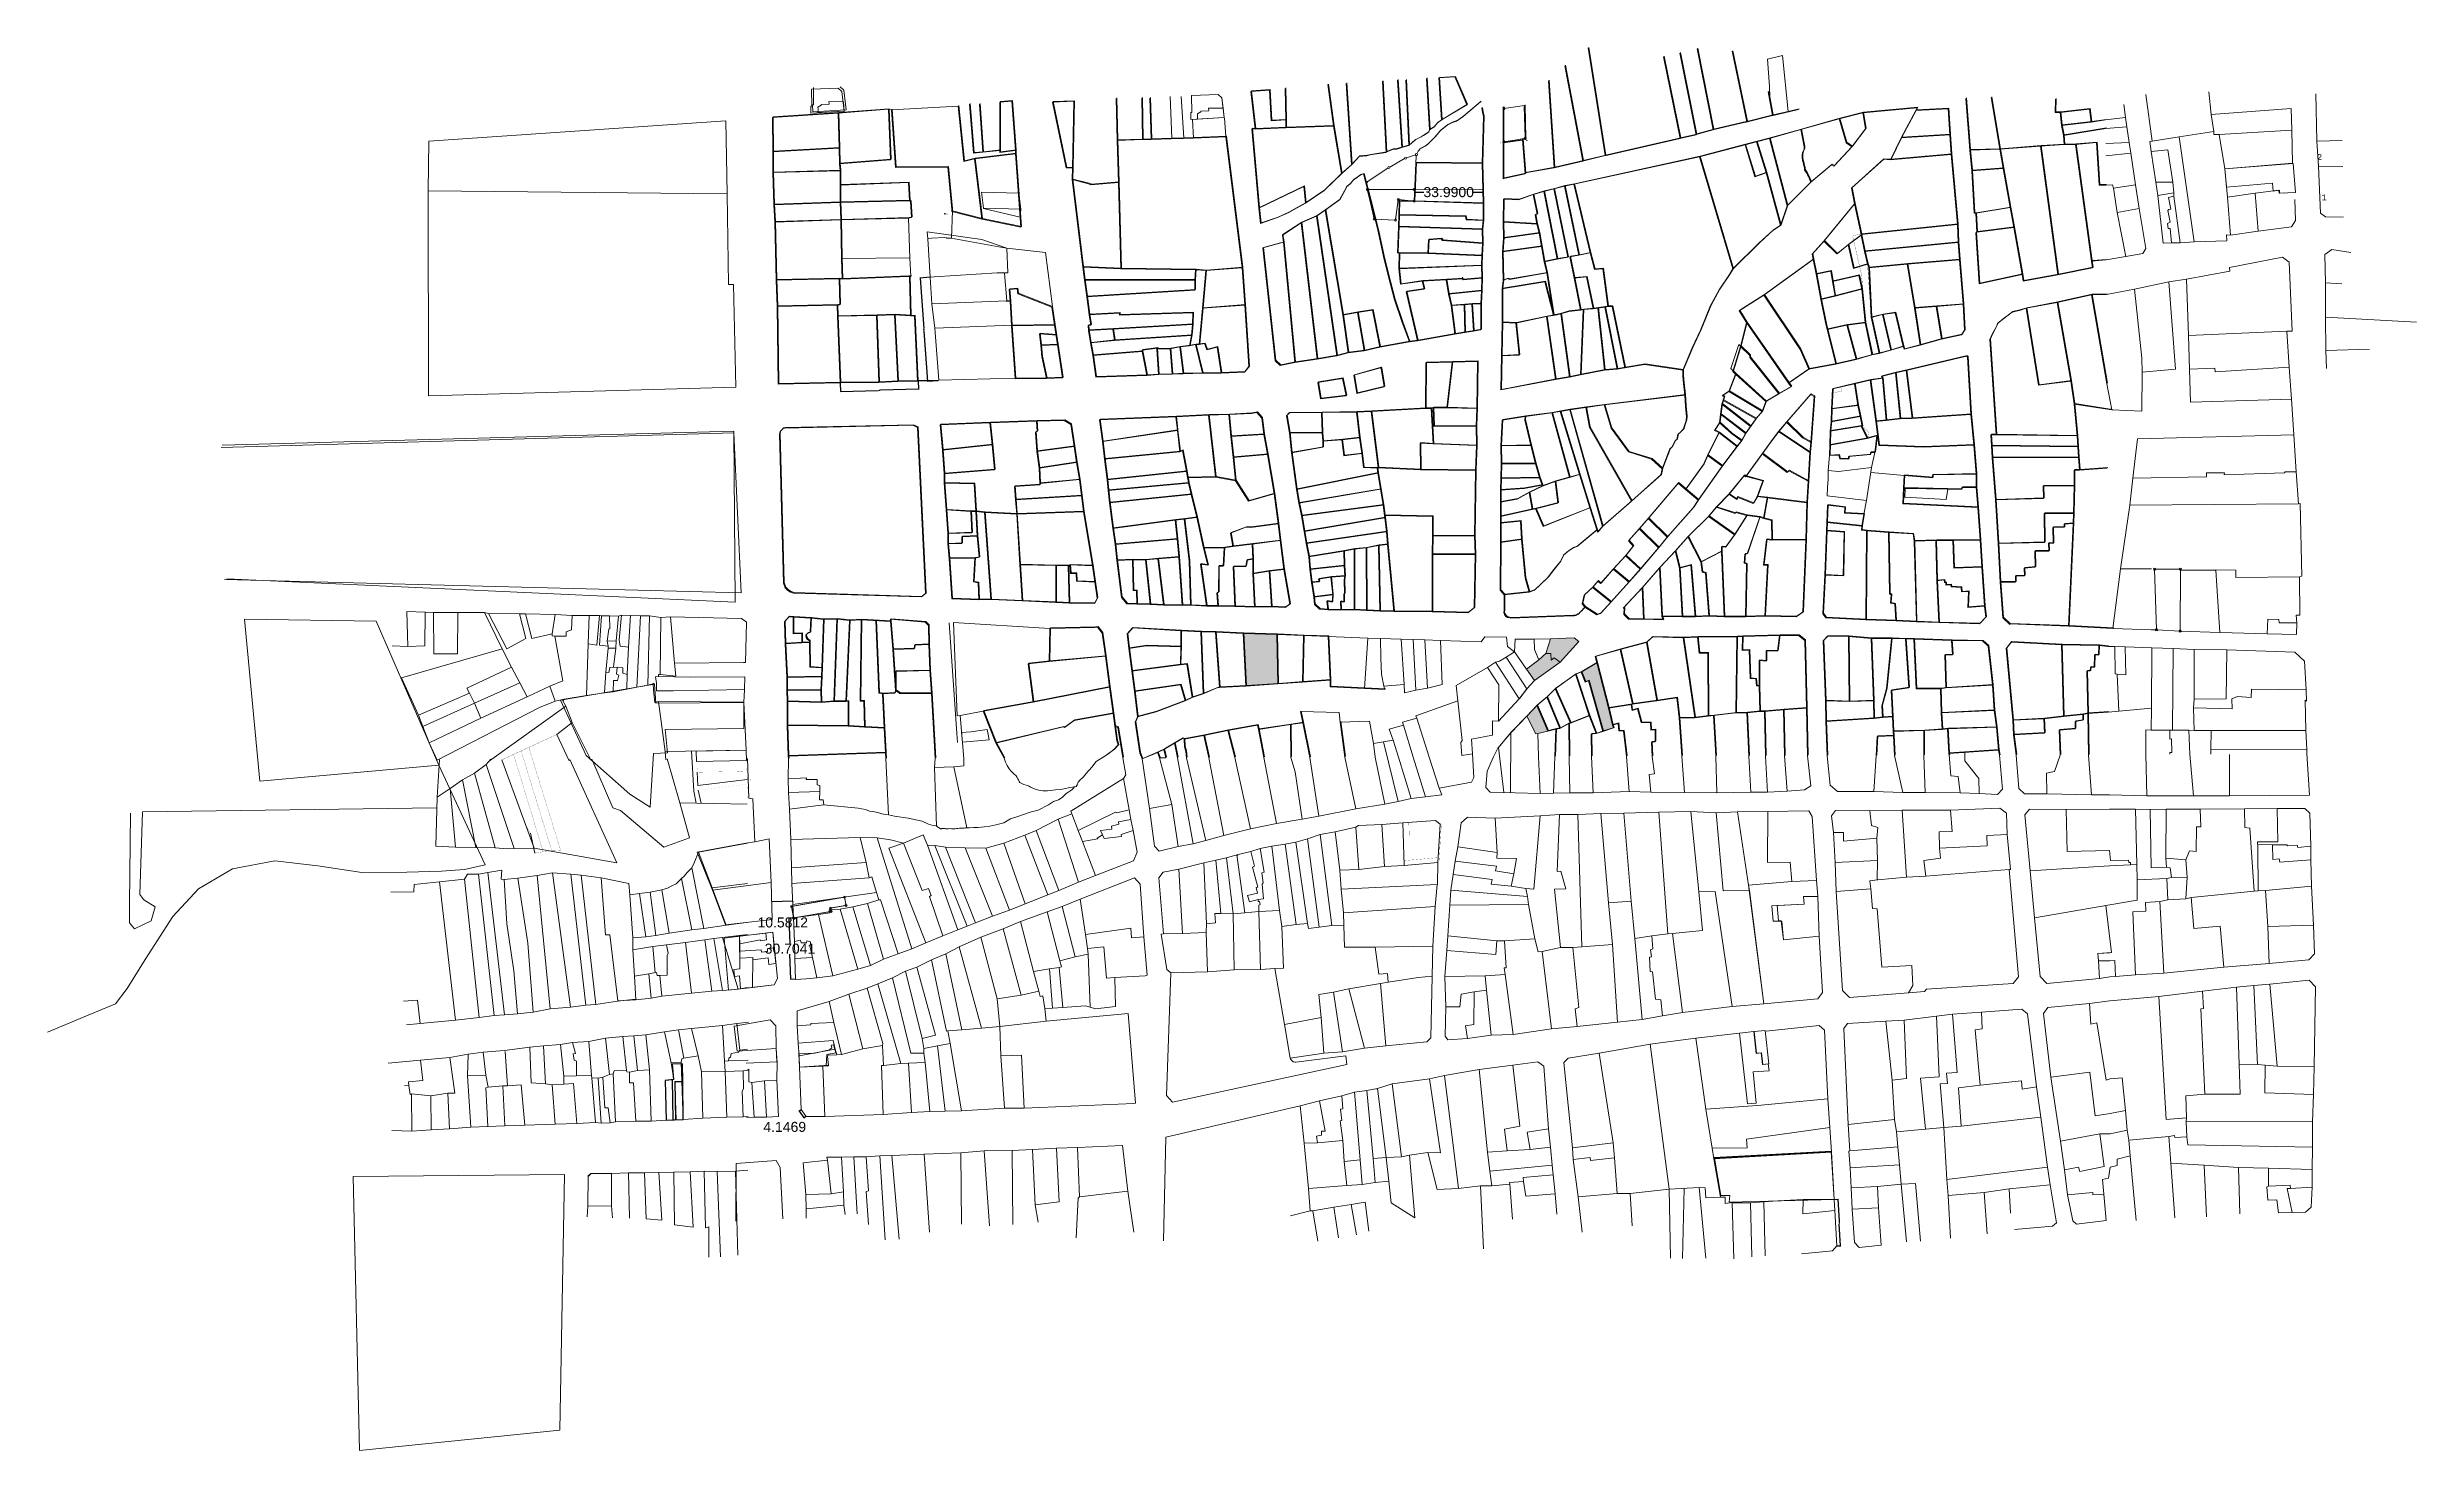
# Model space of a CAD drawing. Header units: millimetres. Extents: x 613231 to 614415, y 1317543 to 1318244.
import ezdxf
from ezdxf.enums import TextEntityAlignment as Align

# ---------------------------------------------------------------- set-up
doc = ezdxf.new("R2010")
doc.units = ezdxf.units.MM
doc.header["$PDMODE"] = 35
doc.header["$PDSIZE"] = 0.5
for name, color, linetype in [('2', 7, 'Continuous'), ('3', 7, 'Continuous'), ('6', 7, 'Continuous'), ('CVL_CUADCON_LIN', 8, 'Continuous'), ('CVL_CUADCON_TIT', 1, 'Continuous'), ('CVL_PUNTO', 250, 'Continuous'), ('CVL_PUNTO_NUM', 2, 'Continuous')]:
    doc.layers.add(name, color=color, linetype=linetype)
for name, color, linetype, lineweight in [('Nivel 2', 7, 'Continuous', 0), ('Nivel 30', 7, 'Continuous', 0), ('Nivel 6', 7, 'Continuous', 0)]:
    doc.layers.add(name, color=color, linetype=linetype, lineweight=lineweight)
doc.styles.add('HECTOR LOPEZ', font='arial.ttf')
doc.styles.add('MONOTXT4', font='Monotxt4.shx')
doc.styles.add('ROMANS', font='ROMANS', dxfattribs={"height": 0.2})
doc.styles.get("Standard").update_dxf_attribs({"font": 'TCCM____.TTF'})
doc.dimstyles.get("Standard").update_dxf_attribs({"dimtxt": 5, "dimasz": 0.18, "dimexe": 0.18, "dimexo": 0.0625, "dimgap": 0.09, "dimtad": 0, "dimtih": 1, "dimtoh": 1, "dimdec": 4, "dimzin": 0, "dimdsep": 46, "dimtxsty": 'HECTOR LOPEZ', "dimcen": 0.09, "dimadec": 0, "dimazin": 0, "dimtfac": 1, "dimtdec": 4, "dimtofl": 0, "dimtmove": 2, "dimatfit": 3, "dimfxl": 0.18, "dimtolj": 1, "dimtzin": 0, "dimarcsym": 0})
doc.dimstyles.new('STANDARD$0', dxfattribs={"dimtxt": 0.6, "dimasz": 0.5, "dimexe": 0.125, "dimexo": 0.000625, "dimgap": 0.0625, "dimtad": 0, "dimzin": 1, "dimdsep": 46, "dimtxsty": 'ROMANS', "dimblk1": 'ARCHTICK', "dimblk2": 'ARCHTICK', "dimsah": 1, "dimcen": 2.5, "dimclrd": 1, "dimclre": 1, "dimclrt": 30, "dimaunit": 1, "dimadec": 0, "dimazin": 0, "dimtfac": 1, "dimtix": 1, "dimtofl": 0, "dimtmove": 1, "dimatfit": 3, "dimldrblk": 'ARCHTICK', "dimfxl": 1, "dimtolj": 1, "dimtzin": 1, "dimarcsym": 0})

msp = doc.modelspace()

# ---------------------------------------------------------------- texts
at = {"layer": 'CVL_CUADCON_LIN', "color": 1, "lineweight": 0, "ltscale": 0.5}
msp.add_text('1', height=1, rotation=270, dxfattribs=at).set_placement((613957.96521, 1318196.19696), align=Align.TOP_RIGHT)
msp.add_text('4', height=1, rotation=270, dxfattribs=at).set_placement((613969.93851, 1318198.06716), align=Align.MIDDLE_LEFT)
at = {"layer": 'CVL_PUNTO_NUM', "color": 1, "lineweight": 0, "ltscale": 0.5, "style": 'MONOTXT4'}
for s, p in [('2', (614364.91511, 1318187.83858)), ('1', (614367.16673, 1318167.77536))]:
    msp.add_text(s, height=3, dxfattribs=at).set_placement(p)

# ---------------------------------------------------------------- blocks, each defined once
blk = doc.blocks.new('*D316')
at = {"color": 0, "lineweight": -2, "transparency": 16777216}
for p, q in [((613914, 1318173), (613914, 1318171.6)), ((613914.2, 1318171.8), (613918.6, 1318171.8)), ((613947.8, 1318171.7), (613943.4, 1318171.7)), ((613948, 1318173), (613948, 1318171.6))]:
    blk.add_line(p, q, dxfattribs=at)
at = {"color": 0, "transparency": 16777216}
for points in [[(613914.2, 1318171.8), (613914.2, 1318171.7), (613914, 1318171.8)], [(613947.8, 1318171.8), (613947.8, 1318171.7), (613948, 1318171.7)]]:
    blk.add_solid(points, dxfattribs=at)
at = {"layer": 'Defpoints', "color": 0, "transparency": 16777216}
for p in [(613914, 1318173.1), (613914, 1318171.8), (613948, 1318173.1)]:
    blk.add_point(p, dxfattribs=at)
at = {"color": 0, "lineweight": 0, "transparency": 16777216, "insert": (613931, 1318171.8), "char_height": 5, "attachment_point": 5, "style": 'HECTOR LOPEZ'}
blk.add_mtext('\\A1;33.9900', dxfattribs=at)
blk = doc.blocks.new('*D310')
at = {"color": 0, "lineweight": -2, "transparency": 16777216}
for p, q in [((613603.6, 1317809), (613601.1, 1317808.9)), ((613601.3, 1317808.7), (613601.7, 1317796.2)), ((613602.2, 1317778.4), (613601.8, 1317790.9)), ((613604.4, 1317778.3), (613602, 1317778.2))]:
    blk.add_line(p, q, dxfattribs=at)
at = {"color": 0, "transparency": 16777216}
for points in [[(613601.4, 1317808.7), (613601.3, 1317808.7), (613601.3, 1317808.9)], [(613602.2, 1317778.4), (613602.1, 1317778.4), (613602.2, 1317778.2)]]:
    blk.add_solid(points, dxfattribs=at)
at = {"layer": 'Defpoints', "color": 0, "transparency": 16777216}
for p in [(613603.6, 1317809), (613602.2, 1317778.2), (613604.5, 1317778.3)]:
    blk.add_point(p, dxfattribs=at)
at = {"color": 0, "lineweight": 0, "transparency": 16777216, "insert": (613601.8, 1317793.6), "char_height": 5, "attachment_point": 5, "style": 'HECTOR LOPEZ'}
blk.add_mtext('\\A1;30.7041', dxfattribs=at)
blk = doc.blocks.new('36')
at = {"color": 6}
blk.add_lwpolyline([(39.9, 5.4), (48.3, 5.7), (48.1, 33.6), (42.8, 33.4), (43.6, 25.7), (39.4, 25.3)], close=True, dxfattribs=at)
for points in [[(43.4, 5.5), (43, 25.6)], [(44.3, 24.7), (48.2, 24.8)], [(44.7, 5.6), (44.3, 24.7)]]:
    blk.add_lwpolyline(points, dxfattribs=at)
blk = doc.blocks.new('*D311')
at = {"color": 0, "lineweight": -2, "transparency": 16777216}
for p, q in [((613592.6, 1317817), (613592.6, 1317816.8)), ((613603, 1317817.3), (613592.8, 1317817)), ((613603.2, 1317817.3), (613603.2, 1317817.2))]:
    blk.add_line(p, q, dxfattribs=at)
at = {"color": 0, "transparency": 16777216}
for points in [[(613592.8, 1317817.1), (613592.8, 1317817), (613592.6, 1317817)], [(613603, 1317817.4), (613603, 1317817.3), (613603.2, 1317817.3)]]:
    blk.add_solid(points, dxfattribs=at)
at = {"layer": 'Defpoints', "color": 0, "transparency": 16777216}
for p in [(613592.6, 1317817), (613592.6, 1317817), (613603.2, 1317817.3)]:
    blk.add_point(p, dxfattribs=at)
at = {"color": 0, "lineweight": 0, "transparency": 16777216, "insert": (613598.2, 1317806.7), "char_height": 5, "attachment_point": 5, "style": 'HECTOR LOPEZ'}
blk.add_mtext('\\A1;10.5812', dxfattribs=at)
blk = doc.blocks.new('*D312')
at = {"color": 0, "lineweight": -2, "transparency": 16777216}
for p, q in [((613607.4, 1317713.1), (613606.2, 1317712.2)), ((613606.5, 1317712.2), (613608.7, 1317709.1)), ((613609.8, 1317709.7), (613608.7, 1317708.9))]:
    blk.add_line(p, q, dxfattribs=at)
at = {"color": 0, "transparency": 16777216}
for points in [[(613606.5, 1317712.2), (613606.5, 1317712.2), (613606.4, 1317712.3)], [(613608.7, 1317709.2), (613608.7, 1317709.1), (613608.8, 1317709)]]:
    blk.add_solid(points, dxfattribs=at)
at = {"layer": 'Defpoints', "color": 0, "transparency": 16777216}
for p in [(613607.4, 1317713.1), (613608.8, 1317709), (613609.9, 1317709.8)]:
    blk.add_point(p, dxfattribs=at)
at = {"color": 0, "lineweight": 0, "transparency": 16777216, "insert": (613599.2, 1317704.5), "char_height": 5, "attachment_point": 5, "style": 'HECTOR LOPEZ'}
blk.add_mtext('\\A1;4.1469', dxfattribs=at)
blk = doc.blocks.new('_ARCHTICK')
at = {"color": 0, "linetype": 'ByBlock', "const_width": 0.15}
blk.add_lwpolyline([(-0.5, -0.5), (0.5, 0.5)], dxfattribs=at)
blk = doc.blocks.new('*D313')
at = {"layer": 'CVL_CUADCON_LIN', "color": 1, "lineweight": -2, "ltscale": 0.5, "transparency": 16777216}
for p, q in [((614123.6, 1317668.3), (614125.6, 1317668.4)), ((614125.5, 1317668.4), (614126.1, 1317657.4)), ((614126.8, 1317645.1), (614126.2, 1317656.1)), ((614125, 1317645), (614127, 1317645.1))]:
    blk.add_line(p, q, dxfattribs=at)
at = {"layer": 'Defpoints', "color": 0, "ltscale": 0.5, "transparency": 16777216}
for p in [(614123.6, 1317668.3), (614125, 1317645), (614126.8, 1317645.1)]:
    blk.add_point(p, dxfattribs=at)
at = {"layer": 'CVL_CUADCON_LIN', "color": 1, "lineweight": -2, "ltscale": 0.5, "transparency": 16777216, "xscale": 0.5, "yscale": 0.5, "zscale": 0.5}
for p, rotation in [((614125.5, 1317668.4), 93.34480965818341), ((614126.8, 1317645.1), 273.3448096581834)]:
    blk.add_blockref('_ARCHTICK', p, dxfattribs=dict(at, rotation=rotation))
at = {"layer": 'CVL_CUADCON_LIN', "color": 30, "lineweight": 0, "ltscale": 0.5, "transparency": 16777216, "insert": (614126.2, 1317656.8), "char_height": 0.2, "attachment_point": 5, "rotation": 273.3448, "style": 'ROMANS'}
blk.add_mtext('\\A1;23.31m.', dxfattribs=at)
blk = doc.blocks.new('21')
at = {"layer": 'CVL_CUADCON_LIN', "color": 4, "lineweight": 13, "ltscale": 0.5}
for p, q in [((612832, 1318824.5), (612833.1, 1318804.6)), ((612834.9, 1318814), (612835.2, 1318807.4)), ((612835.2, 1318807.4), (612859.8, 1318810.3)), ((612833.1, 1318804.6), (612834.4, 1318798.5)), ((612835.4, 1318805.1), (612836.8, 1318798.5))]:
    blk.add_line(p, q, dxfattribs=at)
at = {"layer": 'CVL_CUADCON_LIN', "color": 4, "lineweight": 13, "ltscale": 0.5, "const_width": 0.02, "flags": 128}
for points in [[(612859.3, 1318825), (612834.5, 1318824.6)], [(612834.5, 1318824.6), (612834.9, 1318814)], [(612859.5, 1318819.7), (612834.7, 1318819.3)], [(612859.3, 1318825), (612859.7, 1318814.4)], [(612834.9, 1318814), (612859.7, 1318814.4)], [(612859.8, 1318810.3), (612835.2, 1318807.4)], [(612860.1, 1318808), (612835.4, 1318805.1)], [(612859.7, 1318814.4), (612859.8, 1318810.3)]]:
    blk.add_lwpolyline(points, dxfattribs=at)
blk = doc.blocks.new('*D314')
at = {"layer": 'CVL_CUADCON_TIT', "color": 1, "lineweight": -2, "ltscale": 0.5, "transparency": 16777216}
for p, q in [((613671.9, 1318129.3), (613666.7, 1318128.9)), ((613666.8, 1318128.9), (613668.7, 1318103.7)), ((613670.7, 1318077.2), (613668.8, 1318102.4)), ((613675.9, 1318077.5), (613670.6, 1318077.1))]:
    blk.add_line(p, q, dxfattribs=at)
at = {"layer": 'Defpoints', "color": 0, "ltscale": 0.5, "transparency": 16777216}
for p in [(613671.9, 1318129.3), (613670.7, 1318077.2), (613675.9, 1318077.5)]:
    blk.add_point(p, dxfattribs=at)
at = {"layer": 'CVL_CUADCON_TIT', "color": 1, "lineweight": -2, "ltscale": 0.5, "transparency": 16777216, "xscale": 0.5, "yscale": 0.5, "zscale": 0.5}
for p, rotation in [((613666.8, 1318128.9), 94.32293415485643), ((613670.7, 1318077.2), 274.3229341548565)]:
    blk.add_blockref('_ARCHTICK', p, dxfattribs=dict(at, rotation=rotation))
at = {"layer": 'CVL_CUADCON_TIT', "color": 30, "lineweight": 0, "ltscale": 0.5, "transparency": 16777216, "insert": (613668.7, 1318103), "char_height": 0.2, "attachment_point": 5, "rotation": 274.3229, "style": 'ROMANS'}
blk.add_mtext('\\A1;51.87m.', dxfattribs=at)
blk = doc.blocks.new('*D315')
at = {"layer": 'CVL_CUADCON_TIT', "color": 1, "lineweight": -2, "ltscale": 0.5, "transparency": 16777216}
for p, q in [((613626.9, 1318076.4), (613627, 1318072.1)), ((613627, 1318072.2), (613645.8, 1318072.7)), ((613666, 1318073.3), (613647.1, 1318072.8)), ((613665.8, 1318077.6), (613666, 1318073.2))]:
    blk.add_line(p, q, dxfattribs=at)
at = {"layer": 'Defpoints', "color": 0, "ltscale": 0.5, "transparency": 16777216}
for p in [(613626.9, 1318076.4), (613665.8, 1318077.6), (613666, 1318073.3)]:
    blk.add_point(p, dxfattribs=at)
at = {"layer": 'CVL_CUADCON_TIT', "color": 1, "lineweight": -2, "ltscale": 0.5, "transparency": 16777216, "xscale": 0.5, "yscale": 0.5, "zscale": 0.5}
for p, rotation in [((613627, 1318072.2), 181.6960898845668), ((613666, 1318073.3), 1.69608988456685)]:
    blk.add_blockref('_ARCHTICK', p, dxfattribs=dict(at, rotation=rotation))
at = {"layer": 'CVL_CUADCON_TIT', "color": 30, "lineweight": 0, "ltscale": 0.5, "transparency": 16777216, "insert": (613646.5, 1318072.8), "char_height": 0.2, "attachment_point": 5, "rotation": 1.6961, "style": 'ROMANS'}
blk.add_mtext('\\A1;38.99m.', dxfattribs=at)

# ---------------------------------------------------------------- dimensions: what is measured, and where the dimension line sits
at = {"color": 1, "lineweight": 0}
for p1, p2, distance, picture, middle in [((613948.03029, 1318173.05036), (613914.04035, 1318173.08519), 1.31072, '*D316', (613931.03398, 1318171.75705)), ((613603.21802, 1317817.33453), (613592.64129, 1317817.02773), 0, '*D311', (613598.23226, 1317806.74906)), ((613603.63051, 1317808.96586), (613604.49351, 1317778.27386), -2.31196, '*D310', (613601.75096, 1317793.55487)), ((613607.44651, 1317713.13386), (613609.89351, 1317709.78586), -1.33069, '*D312', (613599.16984, 1317704.51633))]:
    dim = msp.add_aligned_dim(p1=p1, p2=p2, distance=distance, dimstyle='Standard', dxfattribs=at)
    dim.commit()
    dim.dimension.update_dxf_attribs({"geometry": picture, "text_midpoint": middle})
at = {"layer": 'CVL_CUADCON_LIN', "color": 1, "lineweight": 0, "ltscale": 0.5}
dim = msp.add_aligned_dim(p1=(614123.62151, 1317668.28086), p2=(614124.98151, 1317645.01086), distance=1.86157, dimstyle='STANDARD$0', override={"dimpost": 'm.'}, dxfattribs=at)
dim.commit()
dim.dimension.update_dxf_attribs({"geometry": '*D313', "text_midpoint": (614126.15991, 1317656.75447)})
at = {"layer": 'CVL_CUADCON_TIT', "color": 1, "lineweight": 0, "ltscale": 0.5}
for p1, p2, distance, picture, middle in [((613671.94501, 1318129.25962), (613675.85451, 1318077.54186), -5.17422, '*D314', (613668.74025, 1318103.01071)), ((613626.85251, 1318076.44186), (613665.82451, 1318077.59586), -4.25223, '*D315', (613646.46436, 1318072.76849))]:
    dim = msp.add_aligned_dim(p1=p1, p2=p2, distance=distance, dimstyle='STANDARD$0', override={"dimpost": 'm.', "dimfxl": 31.75}, dxfattribs=at)
    dim.commit()
    dim.dimension.update_dxf_attribs({"geometry": picture, "text_midpoint": middle})

# ---------------------------------------------------------------- hatches: boundary and pattern name
h = msp.add_hatch(color=9)
h.dxf.hatch_style = 1
h.paths.add_polyline_path([(613975.07858, 1317915.10214), (613970.31751, 1317910.10386), (613970.00087, 1317909.77534), (613974.60751, 1317901.01186), (613975.52151, 1317901.21486), (613980.59951, 1317902.43186)])
h.paths.add_polyline_path([(613845.17951, 1317950.67386), (613828.61528, 1317951.17738), (613829.91451, 1317925.18586), (613845.67675, 1317926.22479)])
h = msp.add_hatch(color=9)
h.dxf.hatch_style = 1
h.paths.add_polyline_path([(613996.04551, 1317947.21786), (613993.76051, 1317948.94486), (613981.92851, 1317948.49186), (613979.46714, 1317941.24805), (613981.98714, 1317941.11805), (613982.12714, 1317937.88805), (613983.69714, 1317939.08805), (613986.62714, 1317936.88805)])
h = msp.add_hatch(color=7)
h.dxf.hatch_style = 1
h.paths.add_polyline_path([(613981.98714, 1317941.11805), (613979.46714, 1317941.24805), (613976.04947, 1317938.00279), (613976.0465, 1317938.00968), (613969.94968, 1317933.38998), (613973.95251, 1317927.62286), (613986.62714, 1317936.88805), (613983.69714, 1317939.08805), (613982.12714, 1317937.88805)])
h = msp.add_hatch(color=9)
h.dxf.hatch_style = 1
h.paths.add_polyline_path([(614005.08151, 1317936.49886), (613997.57528, 1317932.04624), (613999.56951, 1317927.10586), (614001.14351, 1317927.86786), (614008.34951, 1317902.52386), (614013.23842, 1317904.12079), (614012.79451, 1317905.36586), (614010.86651, 1317913.84686)])

# ---------------------------------------------------------------- linework, layer by layer
at = {"color": 1, "lineweight": 0}
for points in [[(613890.27524, 1318177.02557), (613900.64825, 1318183.8562)], [(613901.50086, 1318184.37768), (613908.98313, 1318188.61739)], [(613909.89475, 1318189.01504), (613914.35794, 1318190.42603)], [(613914.81187, 1318190.0777), (613914.06303, 1318173.58467)], [(613890.59635, 1318173.59592), (613889.97164, 1318176.26375)], [(613893.69644, 1318158.78421), (613890.45415, 1318172.62966)], [(613890.84015, 1318173.11583), (613913.17015, 1318173.08634)], [(613948.03029, 1318173.05036), (613891.21035, 1318173.10857)], [(613905.75244, 1318167.62999), (613904.46915, 1318158.33818)], [(613913.27997, 1318167.34332), (613906.31812, 1318168.07315)], [(613914.17012, 1318173.08011), (613913.54038, 1318173.09076)], [(613914.01767, 1318172.5857), (613913.79993, 1318167.79067)], [(613903.90121, 1318157.86432), (613894.30999, 1318158.27595)], [(613602.69623, 1317814.26415), (613603.54368, 1317809.45826)], [(613628.5887, 1317819.33723), (613603.10181, 1317814.84338)], [(613604.12291, 1317809.05268), (613621.8494, 1317812.17833)], [(613622.25498, 1317812.75756), (613622.14213, 1317813.39765)], [(613622.54771, 1317813.97688), (613629.3232, 1317815.17153)], [(613629.72878, 1317815.75076), (613629.16793, 1317818.93165)], [(613568.9025, 1317798.92749), (613576.64605, 1317799.86425)], [(613576.81358, 1317783.48052), (613576.64605, 1317799.86425)], [(613586.95494, 1317797.98903), (613576.68595, 1317795.96147)], [(613583.26122, 1317789.18061), (613583.09943, 1317774.27859)], [(613593.97759, 1317794.00471), (613594.77965, 1317786.14553)], [(613594.77965, 1317786.14553), (613591.30498, 1317785.72519)]]:
    msp.add_lwpolyline(points, dxfattribs=at)
at = {"color": 1, "lineweight": 0, "flags": 128}
for points in [[(613914.04035, 1318173.08519), (613913.77725, 1318167.29119), (613905.82085, 1318168.12529), (613904.40075, 1318157.84289), (613893.81045, 1318158.29739), (613890.34015, 1318173.11649), (613913.67015, 1318173.08569)], [(613602.60941, 1317814.75656), (613603.63051, 1317808.96586), (613622.34181, 1317812.26516), (613622.05531, 1317813.89006), (613629.81561, 1317815.25836), (613629.08111, 1317819.42406)], [(614115.49351, 1317819.69686), (614108.27151, 1317819.62786), (614108.58251, 1317815.81686), (614092.51474, 1317814.95514), (614093.18874, 1317807.28314), (614097.38872, 1317807.29538), (614098.33751, 1317798.00586), (614116.18651, 1317799.82886)], [(613568.9025, 1317798.92749), (613593.17553, 1317801.86389), (613595.5411, 1317778.68428), (613593.88164, 1317775.48957), (613571.07503, 1317772.9281)], [(613568.9025, 1317798.92749), (613593.17553, 1317801.86389), (613595.5411, 1317778.68428), (613593.88164, 1317775.48957), (613571.07503, 1317772.9281)], [(613576.64605, 1317799.86425), (613589.70087, 1317801.44354), (613590.07529, 1317797.96363), (613586.99773, 1317797.59133), (613586.95494, 1317797.98903), (613576.68595, 1317795.96147)], [(613606.49087, 1317734.37237), (613606.29793, 1317741.0896), (613614.29359, 1317741.35302), (613621.53654, 1317743.09719), (613622.68808, 1317744.08933), (613622.33988, 1317745.34183), (613623.61754, 1317745.58182), (613624.65543, 1317741.61537), (613620.16069, 1317740.64362), (613619.87318, 1317735.06058)], [(613606.49751, 1317734.37286), (613606.33551, 1317740.01286), (613624.43651, 1317743.41286), (613625.25551, 1317740.46686), (613620.88151, 1317740.35486), (613620.57751, 1317739.69286), (613621.01013, 1317735.43921)], [(613539.96251, 1317707.88086), (613548.40565, 1317708.22125), (613548.1524, 1317736.03868), (613542.85402, 1317735.90777), (613543.69151, 1317728.15286), (613539.50351, 1317727.77886)], [(613543.47449, 1317708.02245), (613544.88846, 1317708.07946), (613544.35178, 1317727.20816), (613548.23246, 1317727.24338), (613548.1524, 1317736.03868), (613542.85401, 1317735.90776), (613543.69151, 1317728.1528), (613543.03192, 1317728.09395)], [(613539.96251, 1317707.88086), (613543.47449, 1317708.02245), (613543.03192, 1317728.09395), (613539.50351, 1317727.77886)], [(613548.40561, 1317708.22126), (613544.88846, 1317708.07946), (613544.35049, 1317727.20805), (613548.23247, 1317727.24339)]]:
    msp.add_lwpolyline(points, close=True, dxfattribs=at)
at = {"lineweight": 0}
msp.add_lwpolyline([(613986.62714, 1317936.88805), (613973.95251, 1317927.62286), (613969.94968, 1317933.38998), (613976.09714, 1317938.04805), (613979.46714, 1317941.24805), (613981.98714, 1317941.11805), (613982.12714, 1317937.88805), (613983.69714, 1317939.08805)], close=True, dxfattribs=at)
at = {"color": 1, "lineweight": 0}
for points in [[(613533.65803, 1317891.1636), (613540.65224, 1317891.44823), (613539.51606, 1317903.22354), (613578.71403, 1317903.62261), (613578.76803, 1317916.75251), (613534.8434, 1317916.30532), (613534.12252, 1317925.92007), (613487.13404, 1317917.83336), (613499.94723, 1317890.13331), (613521.79304, 1317870.90915), (613531.86559, 1317864.31337)], [(613687.56075, 1317901.72009), (613692.17651, 1317902.06612), (613700.30457, 1317903.12155), (613700.66735, 1317901.57232), (613701.40477, 1317897.96448), (613687.97151, 1317896.89065)], [(613593.17553, 1317801.86389), (613593.97759, 1317794.00471), (613590.50292, 1317793.58437), (613590.64735, 1317792.24211), (613587.56978, 1317791.86981), (613587.45211, 1317792.9635), (613576.72276, 1317792.36166), (613576.68595, 1317795.96147), (613586.95494, 1317797.98903), (613586.99773, 1317797.59133), (613590.07529, 1317797.96363), (613589.70087, 1317801.44354)], [(613571.07503, 1317772.9281), (613577.13692, 1317773.60893), (613576.60399, 1317779.9867), (613574.11961, 1317779.70767), (613573.83232, 1317783.14569), (613576.81358, 1317783.48052), (613576.64605, 1317799.86425), (613568.9025, 1317798.92749)], [(613577.13692, 1317773.60893), (613583.09943, 1317774.27859), (613583.26122, 1317789.18061), (613576.75917, 1317788.80129), (613576.81358, 1317783.48052), (613573.83232, 1317783.14569), (613574.11961, 1317779.70767), (613576.60399, 1317779.9867)], [(613593.97759, 1317794.00471), (613594.77965, 1317786.14553), (613591.30498, 1317785.72519), (613590.9573, 1317788.95653), (613583.24875, 1317788.03248), (613583.26122, 1317789.18061), (613576.75917, 1317788.80129), (613576.72276, 1317792.36166), (613587.45211, 1317792.9635), (613587.56978, 1317791.86981), (613590.64735, 1317792.24211), (613590.50292, 1317793.58437)]]:
    msp.add_lwpolyline(points, close=True, dxfattribs=at)
at = {"color": 1, "lineweight": 0, "flags": 128}
for points in [[(614092.51474, 1317814.95514), (614093.18874, 1317807.28314), (614097.38872, 1317807.29538), (614098.33751, 1317798.00586)], [(613595.5411, 1317778.68428), (613593.17553, 1317801.86389)], [(614264.16151, 1317779.70586), (614263.93751, 1317787.62786), (614255.77351, 1317787.52386), (614255.30951, 1317791.23286), (614262.14851, 1317791.73686)], [(613593.88164, 1317775.48957), (613595.5411, 1317778.68428)], [(613571.07503, 1317772.9281), (613577.13692, 1317773.60893), (613583.00005, 1317774.26743), (613593.88164, 1317775.48957)], [(613548.40565, 1317708.22125), (613539.96251, 1317707.88086)]]:
    msp.add_lwpolyline(points, dxfattribs=at)
at = {"color": 1, "lineweight": 0}
for centre in [(613914.83455, 1318190.57719), (613901.06585, 1318184.13119), (613909.41815, 1318188.86389), (613889.85765, 1318176.75059), (613890.34015, 1318173.11649), (613890.71035, 1318173.10909), (613905.82085, 1318168.12529), (613913.67015, 1318173.08569), (613913.77725, 1318167.29119), (613914.04035, 1318173.08519), (613914.04035, 1318173.08519), (613893.81045, 1318158.29739), (613904.40075, 1318157.84289), (613602.60941, 1317814.75656), (613622.05531, 1317813.89006), (613622.34181, 1317812.26516), (613629.08111, 1317819.42406), (613629.81561, 1317815.25836), (613603.63051, 1317808.96586)]:
    msp.add_circle(centre, 0.5, dxfattribs=at)
at = {"layer": '2', "color": 1, "lineweight": 0}
for p, q in [((614000.67151, 1318243.89586), (614009.19251, 1318190.06186)), ((614038.39951, 1318239.46386), (614046.66951, 1318198.63086)), ((614046.52551, 1318241.33986), (614054.69251, 1318200.45586)), ((614055.15751, 1318243.46986), (614063.17351, 1318203.04286)), ((614072.67651, 1318242.24486), (614079.98251, 1318206.94786)), ((613879.76251, 1318226.16486), (613882.49651, 1318185.48586)), ((613897.84051, 1318227.22486), (613899.76251, 1318191.62386)), ((613905.35551, 1318227.78086), (613907.53251, 1318194.16086)), ((613909.57051, 1318227.77886), (613911.13851, 1318195.17486)), ((613919.92951, 1318228.63886), (613921.34651, 1318202.99186)), ((613926.02351, 1318228.88986), (613927.33951, 1318207.91586)), ((613983.64951, 1318183.92586), (613980.91551, 1318227.49986)), ((613988.99051, 1318234.96186), (613997.96951, 1318187.32386)), ((613685.93551, 1318214.85786), (613652.47151, 1318212.93986)), ((613685.93551, 1318214.85786), (613688.72251, 1318187.12886)), ((613691.47051, 1318215.82086), (613693.44551, 1318191.29086)), ((613698.21951, 1318191.74686), (613696.44651, 1318215.81886)), ((613706.65351, 1318216.88186), (613706.64851, 1318192.60686)), ((613743.72251, 1318217.22386), (613742.95451, 1318184.01186)), ((613765.30051, 1318197.61386), (613764.79651, 1318218.58786)), ((613777.59251, 1318218.78586), (613777.94451, 1318198.06586)), ((613782.26051, 1318198.11586), (613781.65551, 1318218.78486)), ((613841.47451, 1318222.77586), (613842.23251, 1318207.48886)), ((613849.64651, 1318207.89286), (613849.19251, 1318223.63586)), ((613870.62251, 1318225.55786), (613873.46151, 1318204.78686)), ((613938.25751, 1318209.58786), (613946.89151, 1318216.99986)), ((613958.20951, 1318196.32686), (613958.18651, 1318214.32286)), ((613968.82751, 1318215.11286), (613969.28151, 1318198.55686)), ((614090.69951, 1318221.92486), (614092.77951, 1318210.09186)), ((614191.38951, 1318192.78986), (614189.46451, 1318218.63986)), ((614202.05851, 1318219.19386), (614206.36951, 1318193.24186)), ((614234.09851, 1318211.71786), (614234.30351, 1318218.36986)), ((614268.36751, 1318215.62686), (614269.27251, 1318209.13186)), ((614279.36251, 1318220.71686), (614282.45651, 1318197.32086)), ((614312.04951, 1318210.63986), (614310.80951, 1318221.90786)), ((614364.82851, 1318197.37486), (614364.27351, 1318220.93686)), ((613651.04951, 1318213.24486), (613625.91351, 1318211.27386)), ((613625.91351, 1318211.27386), (613626.31651, 1318193.85386)), ((613652.00951, 1318188.00486), (613651.04951, 1318213.24486)), ((613651.04951, 1318213.24486), (613652.47151, 1318212.93986)), ((613652.47151, 1318212.93986), (613654.54751, 1318184.14486)), ((613802.93384, 1318208.15447), (613803.53751, 1318198.86986)), ((613834.36151, 1318203.32786), (613832.68551, 1318203.42986)), ((613832.68551, 1318203.42986), (613836.08051, 1318163.86786)), ((613834.36151, 1318203.32786), (613849.59551, 1318203.93186)), ((613842.23251, 1318207.48886), (613849.64651, 1318207.89286)), ((613849.59551, 1318203.93186), (613849.64651, 1318207.89286)), ((613873.46151, 1318204.78686), (613849.59551, 1318203.93186)), ((613877.41751, 1318181.06886), (613873.46151, 1318204.78686)), ((613923.93551, 1318199.13186), (613926.77951, 1318202.48286)), ((613926.77951, 1318202.48286), (613930.23351, 1318205.27386)), ((613930.23351, 1318205.27386), (613932.82351, 1318206.64486)), ((613932.82351, 1318206.64486), (613934.85451, 1318207.25286)), ((613934.85451, 1318207.25286), (613936.37851, 1318208.31886)), ((613936.37851, 1318208.31886), (613938.25751, 1318209.58786)), ((613947.55051, 1318213.90186), (613947.85451, 1318211.71786)), ((613948.46351, 1318209.58486), (613947.79951, 1318186.17286)), ((613947.85451, 1318211.71786), (613948.46351, 1318209.58486)), ((614063.17351, 1318203.04286), (614054.64951, 1318200.67086)), ((614079.98251, 1318206.94786), (614063.04751, 1318203.00786)), ((614092.77951, 1318210.09186), (614078.92551, 1318206.70186)), ((614091.35551, 1318198.66586), (614106.89451, 1318203.07886)), ((614105.77951, 1318213.18486), (614092.39751, 1318209.99886)), ((614106.89451, 1318203.07886), (614126.09051, 1318208.45486)), ((614126.09051, 1318208.45486), (614138.02351, 1318211.54886)), ((614126.09051, 1318208.45486), (614129.69351, 1318196.51886)), ((614139.29151, 1318203.47286), (614132.48551, 1318194.48686)), ((614138.02351, 1318211.54886), (614165.08951, 1318214.02686)), ((614138.02351, 1318211.54886), (614139.29151, 1318203.47286)), ((614157.16551, 1318199.04886), (614164.48051, 1318212.70686)), ((614165.08951, 1318214.02686), (614164.48051, 1318212.70686)), ((614236.58651, 1318211.66586), (614234.09851, 1318211.71786)), ((614236.58651, 1318211.66586), (614251.26251, 1318213.33686)), ((614237.29651, 1318205.21586), (614236.58651, 1318211.66586)), ((614237.29651, 1318205.21586), (614252.12451, 1318206.78486)), ((614238.15851, 1318200.08686), (614237.29651, 1318205.21586)), ((614252.12451, 1318206.78486), (614251.26251, 1318213.33686)), ((614269.27251, 1318209.13186), (614269.81051, 1318204.41086)), ((614269.81051, 1318204.41086), (614271.07851, 1318196.69886)), ((614351.97151, 1318213.60586), (614312.04951, 1318210.63986)), ((614312.04951, 1318210.63986), (614313.37251, 1318202.21686)), ((614352.34551, 1318202.73886), (614316.07651, 1318200.60686)), ((614351.97151, 1318213.60586), (614352.34551, 1318202.73886)), ((614352.70251, 1318186.28586), (614352.34551, 1318202.73886)), ((613593.25851, 1318191.98686), (613593.25651, 1318181.57686)), ((613626.31651, 1318193.85386), (613593.25851, 1318191.98686)), ((613626.31651, 1318193.85386), (613626.51751, 1318185.93186)), ((613693.44551, 1318191.29086), (613698.21951, 1318191.74686)), ((613693.95351, 1318188.44686), (613714.51951, 1318190.92786)), ((613706.64851, 1318192.60686), (613698.21951, 1318191.74686)), ((613706.75051, 1318191.59086), (613706.64851, 1318192.60686)), ((613714.46851, 1318192.70586), (613706.75051, 1318191.59086)), ((613714.51951, 1318190.92786), (613714.46851, 1318192.70586)), ((613777.94451, 1318198.06586), (613765.30051, 1318197.61386)), ((613765.90551, 1318176.63986), (613765.30051, 1318197.61386)), ((613777.94451, 1318198.06586), (613782.26051, 1318198.11586)), ((613792.36551, 1318198.51786), (613782.26051, 1318198.11586)), ((613792.36551, 1318198.51786), (613798.25651, 1318198.66886)), ((613803.53751, 1318198.86986), (613798.25651, 1318198.66886)), ((613803.53751, 1318198.86986), (613819.58351, 1318199.52386)), ((613819.58351, 1318199.52386), (613827.79751, 1318134.06086)), ((613899.76251, 1318191.62386), (613892.75551, 1318190.55986)), ((613902.86051, 1318193.09586), (613899.76251, 1318191.87786)), ((613904.99351, 1318193.34886), (613902.86051, 1318193.09586)), ((613907.53251, 1318194.16086), (613904.99351, 1318193.34886)), ((613911.13851, 1318195.17486), (613907.53251, 1318194.16086)), ((613916.72351, 1318193.54786), (613919.56751, 1318194.96886)), ((613919.56751, 1318194.96886), (613920.73551, 1318195.93386)), ((613920.73551, 1318195.93386), (613923.93551, 1318199.13186)), ((613958.21051, 1318196.47886), (613967.94151, 1318197.74386)), ((613969.28151, 1318198.55686), (613967.91051, 1318198.15086)), ((613967.91051, 1318198.15086), (613969.22751, 1318180.98586)), ((614046.66951, 1318198.63086), (614008.96551, 1318190.00686)), ((614054.69251, 1318200.45586), (614046.53551, 1318198.59986)), ((614056.26451, 1318189.53686), (614079.06551, 1318195.47086)), ((614084.80451, 1318196.94186), (614079.06551, 1318195.47086)), ((614079.06551, 1318195.47086), (614084.03951, 1318179.47186)), ((614084.80451, 1318196.94186), (614091.35551, 1318198.66586)), ((614089.62551, 1318181.45086), (614084.80451, 1318196.94186)), ((614091.35551, 1318198.66586), (614100.18451, 1318165.04386)), ((614132.48551, 1318194.48686), (614123.44551, 1318184.79086)), ((614129.69351, 1318196.51886), (614132.48551, 1318194.48686)), ((614157.16551, 1318199.04886), (614151.72951, 1318188.03086)), ((614151.72951, 1318188.03086), (614182.14751, 1318190.71086)), ((614181.38751, 1318200.51286), (614157.16551, 1318199.04886)), ((614182.14751, 1318190.71086), (614181.38751, 1318200.51286)), ((614185.18751, 1318155.66886), (614182.14751, 1318190.71086)), ((614191.38951, 1318192.78986), (614206.36951, 1318193.24186)), ((614192.45351, 1318182.42986), (614191.38951, 1318192.78986)), ((614226.78351, 1318194.75786), (614206.36951, 1318193.24186)), ((614206.36951, 1318193.24186), (614208.14551, 1318183.59186)), ((614226.78351, 1318194.75786), (614238.61451, 1318195.56686)), ((614235.45451, 1318130.46286), (614226.78351, 1318194.75786)), ((614238.61451, 1318195.56686), (614238.15851, 1318200.08686)), ((614238.61451, 1318195.56686), (614244.14951, 1318195.61486)), ((614244.14951, 1318195.61486), (614254.66151, 1318196.57686)), ((614252.16251, 1318137.36286), (614244.14951, 1318195.61486)), ((614271.07851, 1318196.69886), (614271.82351, 1318191.26886)), ((614271.82351, 1318191.26886), (614274.20951, 1318175.53786)), ((614282.45651, 1318197.32086), (614281.39151, 1318197.11186)), ((614281.39151, 1318197.11186), (614282.08351, 1318192.08786)), ((614282.08351, 1318192.08786), (614290.36051, 1318192.94686)), ((614284.41551, 1318176.76286), (614282.08351, 1318192.08786)), ((614282.45651, 1318197.32086), (614296.06251, 1318199.42886)), ((614290.36051, 1318192.94686), (614292.80051, 1318176.75886)), ((614313.37251, 1318202.21686), (614296.06251, 1318199.42886)), ((614296.06251, 1318199.42886), (614303.55751, 1318146.90586)), ((614313.37251, 1318202.21686), (614313.28051, 1318200.69286)), ((614313.28051, 1318200.69286), (614316.07651, 1318200.60686)), ((614316.07651, 1318200.60686), (614318.87651, 1318183.50686)), ((614377.53051, 1318197.64886), (614364.82851, 1318197.37486)), ((614364.82851, 1318197.37486), (614365.61851, 1318184.83486)), ((613593.25651, 1318181.57686), (613626.82151, 1318182.42786)), ((613593.25651, 1318181.57686), (613593.81151, 1318165.47786)), ((613626.51751, 1318185.93186), (613652.00951, 1318188.00486)), ((613626.82151, 1318182.42786), (613626.51751, 1318185.93186)), ((613626.82151, 1318182.42786), (613626.87151, 1318175.26686)), ((613654.54751, 1318184.14486), (613680.69851, 1318184.28786)), ((613680.69851, 1318184.28786), (613682.67551, 1318163.26186)), ((613688.72251, 1318187.12886), (613693.95351, 1318188.44686)), ((613697.70551, 1318158.33086), (613693.95351, 1318188.44686)), ((613742.95451, 1318184.01186), (613739.75551, 1318183.91086)), ((613742.95451, 1318184.01186), (613742.75051, 1318178.06986)), ((613868.68251, 1318172.64186), (613877.41751, 1318181.06886)), ((613882.49651, 1318185.48586), (613877.41751, 1318181.06886)), ((613886.30651, 1318189.69886), (613882.49651, 1318185.48586)), ((613890.11451, 1318189.95186), (613886.30651, 1318189.69886)), ((613891.73951, 1318190.40786), (613890.11451, 1318189.95186)), ((613892.75551, 1318190.55986), (613891.73951, 1318190.40786)), ((613913.67151, 1318167.24286), (613914.53851, 1318186.33786)), ((613914.53851, 1318186.33786), (613916.97651, 1318186.53986)), ((613916.97651, 1318186.53986), (613947.79951, 1318186.17286)), ((613947.79951, 1318186.17286), (613948.15051, 1318166.21486)), ((613969.19451, 1318181.42086), (613983.64251, 1318184.04286)), ((613997.96951, 1318187.32386), (613983.64951, 1318183.92586)), ((614056.26451, 1318189.53686), (613993.54951, 1318175.74586)), ((614009.19251, 1318190.06186), (613997.80251, 1318187.28386)), ((614073.01151, 1318133.41486), (614056.26451, 1318189.53686)), ((614084.03951, 1318179.47186), (614089.62551, 1318181.45086)), ((614089.62551, 1318181.45086), (614096.83151, 1318155.19286)), ((614122.22651, 1318185.55286), (614112.01851, 1318176.77086)), ((614123.44551, 1318184.79086), (614122.22651, 1318185.55286)), ((614148.27651, 1318188.23486), (614132.32951, 1318173.86886)), ((614151.72951, 1318188.03086), (614148.27651, 1318188.23486)), ((614208.14551, 1318183.59186), (614192.45351, 1318182.42986)), ((614192.45351, 1318182.42986), (614193.51651, 1318161.35386)), ((614208.14551, 1318183.59186), (614211.64551, 1318164.08986)), ((614352.70251, 1318186.28586), (614318.87651, 1318183.50686)), ((614318.87651, 1318183.50686), (614320.18551, 1318169.29386)), ((614365.61851, 1318184.83486), (614377.76451, 1318184.64886)), ((613421.01751, 1318172.50486), (613570.39651, 1318170.92086)), ((613626.87151, 1318175.26686), (613661.04551, 1318176.57586)), ((613626.97051, 1318166.63386), (613626.87151, 1318175.26686)), ((613661.50151, 1318167.43386), (613626.97051, 1318166.63386)), ((613661.04551, 1318176.57586), (613661.50151, 1318167.43386)), ((613662.05951, 1318167.12886), (613661.50151, 1318167.43386)), ((613662.46451, 1318159.20686), (613662.05951, 1318167.12886)), ((613742.75051, 1318178.06986), (613750.97651, 1318175.98486)), ((613748.12451, 1318134.29186), (613742.75051, 1318178.06986)), ((613750.97651, 1318175.98486), (613752.19451, 1318175.47686)), ((613752.19451, 1318175.47686), (613765.90551, 1318176.63986)), ((613765.90551, 1318176.63986), (613767.16651, 1318133.47286)), ((613836.08051, 1318163.86786), (613858.62851, 1318174.62586)), ((613858.62851, 1318174.62586), (613859.38851, 1318166.34786)), ((613859.38851, 1318166.34786), (613868.68251, 1318172.64186)), ((613906.05351, 1318160.33886), (613906.30851, 1318167.34686)), ((613906.30851, 1318167.34686), (613913.67151, 1318167.24286)), ((613948.15051, 1318166.21486), (613913.67151, 1318167.24286)), ((613978.51851, 1318172.19686), (613973.23651, 1318170.57386)), ((613973.23651, 1318170.57386), (613975.21551, 1318160.82186)), ((613978.51851, 1318172.19686), (613983.59651, 1318173.41386)), ((613985.21451, 1318138.32186), (613978.51851, 1318172.19686)), ((613983.59651, 1318173.41386), (613988.92851, 1318174.88486)), ((613983.59651, 1318173.41386), (613990.59751, 1318139.23386)), ((613993.54951, 1318175.74586), (613988.92851, 1318174.88486)), ((613988.92851, 1318174.88486), (613995.98051, 1318140.24786)), ((614001.76951, 1318141.41386), (613993.54951, 1318175.74586)), ((614112.01851, 1318176.77086), (614100.18451, 1318165.04386)), ((614132.32951, 1318173.86886), (614133.74951, 1318165.94586)), ((614274.20951, 1318175.53786), (614263.19251, 1318173.85086)), ((614263.19251, 1318173.85086), (614265.09851, 1318161.67286)), ((614276.11351, 1318163.61386), (614274.20951, 1318175.53786)), ((614292.80051, 1318176.75886), (614284.41551, 1318176.76286)), ((614284.41551, 1318176.76286), (614285.32151, 1318170.11486)), ((614285.32151, 1318170.11486), (614293.29051, 1318171.42886)), ((614293.40351, 1318169.75386), (614290.66351, 1318169.07786)), ((614290.66351, 1318169.07786), (614291.91851, 1318163.34686)), ((614293.29051, 1318171.42886), (614292.80051, 1318176.75886)), ((614293.29051, 1318171.42886), (614293.40351, 1318169.75386)), ((614296.59851, 1318146.40986), (614293.40351, 1318169.75386)), ((614320.18551, 1318169.29386), (614333.99551, 1318171.24986)), ((614321.62651, 1318150.35886), (614320.18551, 1318169.29386)), ((614345.82551, 1318172.89086), (614333.99551, 1318171.24986)), ((614333.99551, 1318171.24986), (614335.58851, 1318152.31586)), ((614345.93651, 1318171.31686), (614345.82551, 1318172.89086)), ((614348.73052, 1318171.49579), (614345.93651, 1318171.31686)), ((613593.81151, 1318165.47786), (613626.97051, 1318166.63386)), ((613593.81151, 1318165.47786), (613594.16551, 1318156.84386)), ((613594.16551, 1318156.84386), (613627.27351, 1318157.89886)), ((613594.16551, 1318156.84386), (613594.92151, 1318127.84586)), ((613627.27351, 1318157.89886), (613626.97051, 1318166.63386)), ((613627.27351, 1318157.89886), (613661.04251, 1318158.80086)), ((613627.57451, 1318138.65186), (613627.27351, 1318157.89886)), ((613661.04251, 1318158.80086), (613662.46451, 1318159.20686)), ((613661.04251, 1318158.80086), (613661.64851, 1318139.04586)), ((613682.67551, 1318163.26186), (613682.62451, 1318162.19586)), ((613682.62451, 1318162.19586), (613697.70551, 1318158.33086)), ((613847.85851, 1318150.35486), (613857.30451, 1318156.54786)), ((613857.30451, 1318156.54786), (613864.87151, 1318159.84586)), ((613857.30451, 1318156.54786), (613865.21351, 1318088.39286)), ((613864.87151, 1318159.84586), (613869.34051, 1318162.78986)), ((613864.87151, 1318159.84586), (613875.16651, 1318090.01386)), ((613869.34051, 1318162.78986), (613878.01351, 1318110.32686)), ((613906.05351, 1318160.33886), (613905.90051, 1318154.54986)), ((613939.46651, 1318159.61586), (613906.05351, 1318160.33886)), ((613939.71951, 1318158.04186), (613939.46651, 1318159.61586)), ((613948.14951, 1318157.58186), (613939.71951, 1318158.04186)), ((613947.79251, 1318153.21486), (613948.14951, 1318157.58186)), ((613948.15051, 1318166.21486), (613948.14951, 1318157.58186)), ((613975.11251, 1318155.89586), (613958.15251, 1318156.81686)), ((613958.15251, 1318156.81686), (613958.40551, 1318148.84286)), ((613975.21551, 1318160.82186), (613974.25051, 1318160.51786)), ((613974.25051, 1318160.51786), (613975.11251, 1318155.89586)), ((613976.22951, 1318151.37586), (613975.11251, 1318155.89586)), ((614100.18451, 1318165.04386), (614096.83151, 1318155.19286)), ((614133.74951, 1318165.94586), (614118.41051, 1318147.36486)), ((614133.74951, 1318165.94586), (614137.09851, 1318150.70986)), ((614137.09851, 1318150.70986), (614185.18751, 1318155.66886)), ((614185.18751, 1318155.66886), (614185.59151, 1318146.73086)), ((614193.51651, 1318161.35386), (614194.37951, 1318161.25186)), ((614194.37951, 1318161.25186), (614211.64551, 1318164.08986)), ((614194.37951, 1318161.25186), (614194.88551, 1318151.80586)), ((614211.64551, 1318164.08986), (614213.47151, 1318154.13586)), ((614265.09851, 1318161.67286), (614276.11351, 1318163.61386)), ((614265.09851, 1318161.67286), (614269.35351, 1318139.70586)), ((614291.55351, 1318156.74186), (614290.13451, 1318156.22586)), ((614290.13451, 1318156.22586), (614290.45551, 1318153.58686)), ((614290.90351, 1318163.18786), (614290.39851, 1318162.67786)), ((614290.39851, 1318162.67786), (614291.55351, 1318156.74186)), ((614291.91851, 1318163.34686), (614290.90351, 1318163.18786)), ((613848.36551, 1318146.74986), (613847.85851, 1318150.35486)), ((613848.36551, 1318146.74986), (613854.14351, 1318086.72086)), ((613905.90051, 1318154.54986), (613905.33951, 1318141.49886)), ((613905.90051, 1318154.54986), (613947.79251, 1318153.21486)), ((613920.62351, 1318141.18786), (613920.92951, 1318148.04386)), ((613920.92951, 1318148.04386), (613927.27751, 1318148.44786)), ((613927.27751, 1318148.44786), (613927.93751, 1318147.63486)), ((613927.93751, 1318147.63486), (613947.84251, 1318146.15586)), ((613947.84251, 1318146.15586), (613947.48551, 1318140.01086)), ((613947.84251, 1318146.15586), (613947.79251, 1318153.21486)), ((613957.89551, 1318141.98786), (613958.40551, 1318148.84286)), ((613977.44651, 1318144.62186), (613957.89551, 1318141.98786)), ((613958.40551, 1318148.84286), (613976.22951, 1318151.37586)), ((613976.22951, 1318151.37586), (613977.44651, 1318144.62186)), ((613977.44651, 1318144.62186), (613978.71451, 1318137.05386)), ((614118.41051, 1318147.36486), (614112.62051, 1318140.76486)), ((614118.41051, 1318147.36486), (614124.90951, 1318140.91286)), ((614124.90951, 1318140.91286), (614130.54651, 1318145.42986)), ((614130.54651, 1318145.42986), (614137.04751, 1318150.35386)), ((614130.54651, 1318145.42986), (614133.23551, 1318133.69786)), ((614137.04751, 1318150.35386), (614137.09851, 1318150.70986)), ((614138.82351, 1318142.17686), (614137.04751, 1318150.35386)), ((614185.59151, 1318146.73086), (614138.82351, 1318142.17686)), ((614185.59151, 1318146.73086), (614186.30151, 1318138.04686)), ((614194.88551, 1318151.80586), (614213.47151, 1318154.13586)), ((614213.47151, 1318154.13586), (614217.57951, 1318130.67186)), ((614290.45551, 1318153.58686), (614291.47151, 1318153.64386)), ((614291.47151, 1318153.64386), (614292.27951, 1318146.43586)), ((614292.27951, 1318146.43586), (614296.59851, 1318146.40986)), ((614303.55751, 1318146.90586), (614296.59851, 1318146.40986)), ((614303.55751, 1318146.90586), (614319.91651, 1318147.45386)), ((614319.91651, 1318147.45386), (614319.74551, 1318150.49986)), ((614319.74551, 1318150.49986), (614321.62651, 1318150.35886)), ((614335.58851, 1318152.31586), (614321.62651, 1318150.35886)), ((613661.64851, 1318139.04586), (613627.57451, 1318138.65186)), ((613627.57451, 1318138.65186), (613627.92851, 1318128.34286)), ((613661.64851, 1318139.04586), (613662.15451, 1318129.59986)), ((613767.16651, 1318133.47286), (613748.12451, 1318134.29186)), ((613749.03751, 1318127.89286), (613748.12451, 1318134.29186)), ((613767.16651, 1318133.47286), (613804.38751, 1318133.00286)), ((613804.38751, 1318133.00286), (613804.13351, 1318127.82286)), ((613809.56751, 1318132.59486), (613804.38751, 1318133.00286)), ((613809.56751, 1318132.59486), (613807.93851, 1318113.75386)), ((613827.79751, 1318134.06086), (613809.56751, 1318132.59486)), ((613829.11451, 1318115.26986), (613827.79751, 1318134.06086)), ((613905.33951, 1318141.49886), (613906.30351, 1318141.24386)), ((613906.30351, 1318141.24386), (613906.09951, 1318133.47386)), ((613906.09951, 1318133.47386), (613947.43451, 1318135.08486)), ((613906.96151, 1318125.75486), (613906.09951, 1318133.47386)), ((613920.62351, 1318141.18786), (613906.30351, 1318141.24386)), ((613947.48551, 1318140.01086), (613920.62351, 1318141.18786)), ((613947.43451, 1318135.08486), (613947.48551, 1318140.01086)), ((613947.43451, 1318135.08486), (613947.53451, 1318128.78786)), ((613957.89551, 1318141.98786), (613958.14751, 1318127.66686)), ((613961.44751, 1318128.12186), (613980.03351, 1318131.41686)), ((613978.71451, 1318137.05386), (613985.21451, 1318138.32186)), ((613980.03351, 1318131.41686), (613978.71451, 1318137.05386)), ((613980.03351, 1318131.41686), (613983.38151, 1318110.18786)), ((613990.59751, 1318139.23386), (613985.21451, 1318138.32186)), ((613995.98051, 1318140.24786), (613991.56251, 1318139.43686)), ((613991.56251, 1318139.43686), (613993.74351, 1318128.77086)), ((613995.98051, 1318140.24786), (614001.76951, 1318141.41386)), ((614001.76951, 1318141.41386), (614003.84951, 1318133.13486)), ((614003.84951, 1318133.13486), (614007.96251, 1318133.53986)), ((614007.96251, 1318133.53986), (614010.59951, 1318114.69786)), ((614113.12851, 1318138.12386), (614088.49651, 1318120.30686)), ((614112.62051, 1318140.76486), (614113.12851, 1318138.12386)), ((614113.12851, 1318138.12386), (614114.65051, 1318130.86086)), ((614114.65051, 1318130.86086), (614121.96251, 1318132.27986)), ((614121.96251, 1318132.27986), (614122.77451, 1318127.15086)), ((614133.23551, 1318133.69786), (614140.29451, 1318135.77786)), ((614140.29451, 1318135.77786), (614138.82351, 1318142.17686)), ((614140.29451, 1318135.77786), (614141.00551, 1318134.05086)), ((614141.00551, 1318134.05086), (614160.09851, 1318135.87286)), ((614141.00551, 1318134.05086), (614142.11751, 1318109.11586)), ((614186.30151, 1318138.04686), (614160.09851, 1318135.87286)), ((614160.09851, 1318135.87286), (614163.75051, 1318113.83086)), ((614188.02351, 1318115.75186), (614186.30151, 1318138.04686)), ((614235.45451, 1318130.46286), (614252.77051, 1318134.06186)), ((614252.77051, 1318134.06186), (614252.16251, 1318137.36286)), ((613594.92151, 1318127.84586), (613626.35451, 1318128.49486)), ((613594.92151, 1318127.84586), (613595.37651, 1318114.64186)), ((613626.35451, 1318128.49486), (613626.65651, 1318115.44386)), ((613627.92851, 1318128.34286), (613626.35451, 1318128.49486)), ((613660.88451, 1318129.70186), (613627.92851, 1318128.34286)), ((613662.15451, 1318129.59986), (613660.88451, 1318129.70186)), ((613661.51951, 1318129.65086), (613662.09951, 1318109.99686)), ((613711.30751, 1318123.18386), (613715.42051, 1318123.43586)), ((613711.30751, 1318123.18386), (613711.86451, 1318117.24186)), ((613715.42051, 1318123.43586), (613715.62351, 1318120.99886)), ((613715.62351, 1318120.99886), (613732.63351, 1318114.28886)), ((613804.13351, 1318127.82286), (613749.03751, 1318127.89286)), ((613750.10251, 1318119.56386), (613749.03751, 1318127.89286)), ((613804.18251, 1318122.79486), (613750.10251, 1318119.56386)), ((613750.10251, 1318119.56386), (613751.31951, 1318110.52386)), ((613804.13351, 1318127.82286), (613804.18251, 1318122.79486)), ((613917.67551, 1318127.27486), (613906.96151, 1318125.75486)), ((613918.69051, 1318123.36386), (613909.75351, 1318121.99586)), ((613909.75351, 1318121.99586), (613915.43551, 1318097.46486)), ((613929.71051, 1318127.98086), (613917.67551, 1318127.27486)), ((613917.67551, 1318127.27486), (613918.69051, 1318123.36386)), ((613937.81051, 1318128.51086), (613929.71051, 1318127.98086)), ((613929.71051, 1318127.98086), (613930.87751, 1318120.81986)), ((613930.87751, 1318120.81986), (613947.33051, 1318122.43986)), ((613932.24751, 1318115.08086), (613930.87751, 1318120.81986)), ((613938.14051, 1318127.97786), (613937.48051, 1318129.04486)), ((613947.53451, 1318128.78786), (613938.14051, 1318127.97786)), ((613947.33051, 1318122.43986), (613947.07451, 1318115.98986)), ((613947.33051, 1318122.43986), (613947.53451, 1318128.78786)), ((613958.14751, 1318127.66686), (613957.63851, 1318123.55286)), ((613979.01751, 1318126.99886), (613957.63851, 1318123.55286)), ((613957.63851, 1318123.55286), (613957.78751, 1318106.64186)), ((613958.14751, 1318127.66686), (613960.43251, 1318128.57986)), ((613960.43251, 1318128.57986), (613961.44751, 1318128.12186)), ((613983.38151, 1318110.18786), (613979.01751, 1318126.99886)), ((613993.74351, 1318128.77086), (613999.93851, 1318129.42886)), ((613996.88951, 1318112.77286), (613993.74351, 1318128.77086)), ((613999.93851, 1318129.42886), (614003.13551, 1318113.48186)), ((614076.15551, 1318112.54186), (614088.49651, 1318120.30686)), ((614088.49651, 1318120.30686), (614106.56851, 1318093.23286)), ((614117.03451, 1318118.11386), (614114.65051, 1318130.86086)), ((614124.04251, 1318119.78686), (614117.03451, 1318118.11386)), ((614122.77451, 1318127.15086), (614135.97751, 1318130.19286)), ((614122.77451, 1318127.15086), (614124.04251, 1318119.78686)), ((614124.04251, 1318119.78686), (614137.49951, 1318123.33686)), ((614135.97751, 1318130.19286), (614137.49951, 1318123.33686)), ((614139.07051, 1318106.47586), (614137.49951, 1318123.33686)), ((614217.57951, 1318130.67186), (614218.08751, 1318127.31986)), ((614218.08751, 1318127.31986), (614235.45451, 1318130.46286)), ((614235.09651, 1318116.64986), (614252.26051, 1318120.55386)), ((614273.67451, 1318123.27486), (614290.87751, 1318126.97686)), ((614277.44751, 1318088.86186), (614273.67451, 1318123.27486)), ((614299.66051, 1318128.24486), (614290.87751, 1318126.97686)), ((614290.87751, 1318126.97686), (614294.25151, 1318083.31886)), ((614299.66051, 1318128.24486), (614300.70051, 1318100.16586)), ((614369.18751, 1318126.49986), (614369.14251, 1318109.33386)), ((614369.18751, 1318126.49986), (614377.32051, 1318126.03786)), ((613595.37651, 1318114.64186), (613625.38751, 1318115.34286)), ((613626.65651, 1318115.44386), (613625.38751, 1318115.34286)), ((613625.38751, 1318115.34286), (613625.63951, 1318109.75586)), ((613625.63951, 1318109.75586), (613645.03751, 1318110.10486)), ((613625.63951, 1318109.75586), (613626.85251, 1318076.44186)), ((613645.03751, 1318110.10486), (613653.97451, 1318110.45686)), ((613645.03751, 1318110.10486), (613646.19951, 1318076.68886)), ((613653.97451, 1318110.45686), (613655.74551, 1318077.14186)), ((613662.09951, 1318109.99686), (613653.97451, 1318110.45686)), ((613662.09951, 1318109.99686), (613664.07951, 1318109.84386)), ((613664.07951, 1318109.84386), (613665.49551, 1318077.29086)), ((613711.86451, 1318117.24186), (613709.83351, 1318117.14086)), ((613712.57351, 1318104.95186), (613711.86451, 1318117.24186)), ((613732.63351, 1318114.28886), (613734.05351, 1318105.29986)), ((613751.31951, 1318110.52386), (613766.55351, 1318111.38186)), ((613751.31951, 1318110.52386), (613752.23251, 1318105.34386)), ((613766.45151, 1318110.36686), (613803.06351, 1318111.52186)), ((613766.55351, 1318111.38186), (613766.45151, 1318110.36686)), ((613803.06351, 1318111.52186), (613803.01151, 1318105.68086)), ((613807.93851, 1318113.75386), (613806.31051, 1318095.67586)), ((613807.93851, 1318113.75386), (613829.11451, 1318115.26986)), ((613878.01351, 1318110.32686), (613885.37751, 1318111.69586)), ((613880.70151, 1318091.48486), (613878.01351, 1318110.32686)), ((613885.37751, 1318111.69586), (613892.94351, 1318112.80986)), ((613885.37751, 1318111.69586), (613888.77551, 1318092.49786)), ((613892.94351, 1318112.80986), (613896.54551, 1318094.37386)), ((613938.69651, 1318115.43486), (613932.24751, 1318115.08086)), ((613932.24751, 1318115.08086), (613934.07251, 1318100.80986)), ((613938.69651, 1318115.43486), (613942.55551, 1318115.83886)), ((613938.99851, 1318101.72286), (613938.69651, 1318115.43486)), ((613947.07451, 1318115.98986), (613942.55551, 1318115.83886)), ((613942.55551, 1318115.83886), (613943.41651, 1318102.33086)), ((613964.59251, 1318106.28386), (613979.92851, 1318109.57986)), ((613979.92851, 1318109.57986), (613985.18351, 1318110.56786)), ((613979.92851, 1318109.57986), (613984.39051, 1318078.14286)), ((613983.38151, 1318110.18786), (613986.98651, 1318110.94786)), ((613990.94751, 1318112.21686), (613986.98651, 1318110.94786)), ((613986.98651, 1318110.94786), (613991.39851, 1318079.30786)), ((613996.88951, 1318112.77286), (613990.94751, 1318112.21686)), ((613996.78151, 1318080.47486), (613998.20951, 1318113.07686)), ((613998.20951, 1318113.07686), (613996.88951, 1318112.77286)), ((613998.20951, 1318113.07686), (614003.13551, 1318113.48186)), ((614003.13551, 1318113.48186), (614005.47051, 1318113.88686)), ((614005.47051, 1318113.88686), (614009.07651, 1318114.39386)), ((614005.47051, 1318113.88686), (614008.86751, 1318082.80586)), ((614010.59951, 1318114.69786), (614009.07651, 1318114.39386)), ((614009.07651, 1318114.39386), (614015.11351, 1318083.36286)), ((614010.59951, 1318114.69786), (614012.63151, 1318114.69686)), ((614012.63151, 1318114.69686), (614019.07451, 1318083.97086)), ((614079.86151, 1318106.59886), (614076.15551, 1318112.54186)), ((614117.03451, 1318118.11386), (614119.52051, 1318105.77186)), ((614142.11751, 1318109.11586), (614147.85551, 1318110.58686)), ((614142.11751, 1318109.11586), (614142.37151, 1318107.79486)), ((614142.37151, 1318107.79486), (614146.07451, 1318091.18786)), ((614154.15251, 1318111.54886), (614147.85551, 1318110.58686)), ((614147.85551, 1318110.58686), (614152.01651, 1318092.75986)), ((614158.05951, 1318094.68786), (614154.15251, 1318111.54886)), ((614163.75051, 1318113.83086), (614174.61751, 1318114.69086)), ((614166.53951, 1318095.29386), (614163.75051, 1318113.83086)), ((614174.61751, 1318114.69086), (614188.02351, 1318115.75186)), ((614174.61751, 1318114.69086), (614177.25451, 1318098.38786)), ((614219.50651, 1318113.75986), (614235.09651, 1318116.64986)), ((614225.74451, 1318075.26386), (614219.50651, 1318113.75986)), ((614235.09651, 1318116.64986), (614241.94351, 1318077.33986)), ((614369.39951, 1318092.72786), (614369.14251, 1318109.33386)), ((614369.14251, 1318109.33386), (614414.68951, 1318106.79486)), ((613734.05351, 1318105.29986), (613712.57351, 1318104.95186)), ((613712.57351, 1318104.95186), (613714.39651, 1318078.44186)), ((613727.19551, 1318095.19586), (613726.53651, 1318100.98586)), ((613726.53651, 1318100.98586), (613734.81351, 1318100.39886)), ((613735.57451, 1318095.49786), (613734.05351, 1318105.29986)), ((613752.23251, 1318105.34386), (613750.86151, 1318105.14086)), ((613750.86151, 1318105.14086), (613751.01251, 1318102.70386)), ((613751.01251, 1318102.70386), (613763.14951, 1318103.30886)), ((613751.97651, 1318096.40586), (613751.01251, 1318102.70386)), ((613764.06251, 1318097.67086), (613751.97651, 1318096.40586)), ((613751.97651, 1318096.40586), (613753.19451, 1318090.10886)), ((613803.01151, 1318105.68086), (613763.14951, 1318103.30886)), ((613763.14951, 1318103.30886), (613764.06251, 1318097.67086)), ((613764.06251, 1318097.67086), (613802.40151, 1318100.19686)), ((613801.38451, 1318095.01686), (613802.40151, 1318100.19686)), ((613802.40151, 1318100.19686), (613803.01151, 1318105.68086)), ((613808.95151, 1318096.08086), (613806.31051, 1318095.67586)), ((613810.16951, 1318092.98286), (613808.95151, 1318096.08086)), ((613915.43551, 1318097.46486), (613911.32251, 1318097.05986)), ((613934.07251, 1318100.80986), (613915.43551, 1318097.46486)), ((613934.07251, 1318100.80986), (613938.99851, 1318101.72286)), ((613938.99851, 1318101.72286), (613934.07251, 1318100.80986)), ((613943.41651, 1318102.33086), (613938.99851, 1318101.72286)), ((613957.32751, 1318089.93386), (613957.78751, 1318106.64186)), ((613957.78751, 1318106.64186), (613964.59251, 1318106.28386)), ((613964.59251, 1318106.28386), (613966.21351, 1318090.28686)), ((614079.86151, 1318106.59886), (614076.86351, 1318094.61486)), ((614100.72651, 1318076.27286), (614079.86151, 1318106.59886)), ((614119.52051, 1318105.77186), (614120.17951, 1318103.18186)), ((614120.17951, 1318103.18186), (614129.92951, 1318105.36186)), ((614124.39151, 1318085.86286), (614120.17951, 1318103.18186)), ((614139.07051, 1318106.47586), (614129.92951, 1318105.36186)), ((614129.92951, 1318105.36186), (614134.54751, 1318088.19586)), ((614142.52051, 1318090.42686), (614139.07051, 1318106.47586)), ((614177.25451, 1318098.38786), (614166.53951, 1318095.29386)), ((614300.70051, 1318100.16586), (614349.77551, 1318102.31886)), ((614301.11251, 1318083.25586), (614300.70051, 1318100.16586)), ((614349.77551, 1318102.31886), (614351.00651, 1318084.34686)), ((613727.19551, 1318095.19586), (613735.57451, 1318095.49786)), ((613727.60151, 1318089.50786), (613727.19551, 1318095.19586)), ((613729.98551, 1318078.74086), (613727.60151, 1318089.50786)), ((613753.19451, 1318090.10886), (613777.82251, 1318092.23286)), ((613785.43951, 1318093.80386), (613777.77151, 1318092.84186)), ((613777.77151, 1318092.84186), (613777.82251, 1318092.23286)), ((613777.82251, 1318092.23286), (613780.15651, 1318080.14486)), ((613785.18551, 1318093.34686), (613785.43951, 1318093.80386)), ((613791.78751, 1318093.49686), (613785.18551, 1318093.34686)), ((613785.18551, 1318093.34686), (613785.99551, 1318080.59986)), ((613796.71251, 1318094.40986), (613791.78751, 1318093.49686)), ((613791.78751, 1318093.49686), (613792.80051, 1318080.74986)), ((613801.38451, 1318095.01686), (613796.71251, 1318094.40986)), ((613796.71251, 1318094.40986), (613798.28451, 1318080.95086)), ((613804.43151, 1318095.57486), (613801.38451, 1318095.01686)), ((613806.31051, 1318095.67586), (613804.43151, 1318095.57486)), ((613804.43151, 1318095.57486), (613807.88151, 1318081.25286)), ((613815.34851, 1318094.35186), (613810.16951, 1318092.98286)), ((613817.27651, 1318081.35086), (613815.34851, 1318094.35186)), ((613865.21351, 1318088.39286), (613854.14351, 1318086.72086)), ((613875.16651, 1318090.01386), (613865.21351, 1318088.39286)), ((613875.16651, 1318090.01386), (613880.70151, 1318091.48486)), ((613888.77551, 1318092.49786), (613880.70151, 1318091.48486)), ((613883.64451, 1318080.26086), (613896.89851, 1318084.06486)), ((613896.54551, 1318094.37386), (613888.77551, 1318092.49786)), ((613896.89851, 1318084.06486), (613897.25451, 1318083.60786)), ((613930.10451, 1318063.94286), (613932.80051, 1318086.84486)), ((613966.21351, 1318090.28686), (613957.32751, 1318089.93386)), ((614076.86351, 1318094.61486), (614073.05251, 1318082.22486)), ((614076.86351, 1318094.61486), (614081.53451, 1318090.14386)), ((614081.53451, 1318090.14386), (614081.53351, 1318089.17886)), ((614081.53351, 1318089.17886), (614095.95151, 1318071.04386)), ((614106.56851, 1318093.23286), (614110.93451, 1318083.32886)), ((614110.93451, 1318083.32886), (614124.39151, 1318085.86286)), ((614124.39151, 1318085.86286), (614134.54751, 1318088.19586)), ((614134.54751, 1318088.19586), (614142.52051, 1318090.42686)), ((614142.52051, 1318090.42686), (614146.07451, 1318091.18786)), ((614146.07451, 1318091.18786), (614152.01651, 1318092.75986)), ((614152.01651, 1318092.75986), (614158.05951, 1318094.68786)), ((614158.05951, 1318094.68786), (614158.61751, 1318093.26486)), ((614158.61751, 1318093.26486), (614166.53951, 1318095.29386)), ((614277.54351, 1318081.75286), (614277.44751, 1318088.86186)), ((614351.00651, 1318084.34686), (614313.97551, 1318082.05786)), ((614351.00651, 1318084.34686), (614352.12351, 1318068.25386)), ((614391.19651, 1318093.25586), (614369.39951, 1318092.72786)), ((614369.65951, 1318083.68886), (614369.39951, 1318092.72786)), ((613626.85251, 1318076.44186), (613646.19951, 1318076.68886)), ((613655.74551, 1318077.14186), (613646.19951, 1318076.68886)), ((613655.74551, 1318077.14186), (613665.49551, 1318077.29086)), ((613665.49551, 1318077.29086), (613675.85451, 1318077.54186)), ((613714.39651, 1318078.44186), (613729.98551, 1318078.74086)), ((613780.15651, 1318080.14486), (613785.99551, 1318080.59986)), ((613785.99551, 1318080.59986), (613792.80051, 1318080.74986)), ((613792.80051, 1318080.74986), (613798.28451, 1318080.95086)), ((613798.28451, 1318080.95086), (613807.88151, 1318081.25286)), ((613817.27651, 1318081.35086), (613807.88151, 1318081.25286)), ((613877.95751, 1318078.73886), (613865.56651, 1318076.66186)), ((613865.56651, 1318076.66186), (613866.93551, 1318068.53586)), ((613879.73251, 1318069.95286), (613877.95751, 1318078.73886)), ((613885.11551, 1318071.11886), (613883.64451, 1318080.26086)), ((613898.72551, 1318074.51686), (613885.11551, 1318071.11886)), ((613897.25451, 1318083.60786), (613898.72551, 1318074.51686)), ((613984.39051, 1318078.14286), (613991.39851, 1318079.30786)), ((613991.39851, 1318079.30786), (613996.78151, 1318080.47486)), ((614008.86751, 1318082.80586), (613996.78151, 1318080.47486)), ((614015.11351, 1318083.36286), (614008.86751, 1318082.80586)), ((614019.07451, 1318083.97086), (614015.11351, 1318083.36286)), ((614074.27051, 1318080.80186), (614071.01951, 1318072.11986)), ((614073.05251, 1318082.22486), (614074.27051, 1318080.80186)), ((614089.55251, 1318067.08486), (614074.27051, 1318080.80186)), ((614095.95151, 1318071.04386), (614102.09651, 1318074.44486)), ((614110.93451, 1318083.32886), (614100.72651, 1318076.27286)), ((614102.09651, 1318074.44486), (614100.72651, 1318076.27286)), ((614147.79951, 1318078.74486), (614141.60351, 1318077.78186)), ((614141.60351, 1318077.78186), (614144.44351, 1318057.21386)), ((614147.34251, 1318079.65886), (614154.24851, 1318081.48486)), ((614147.79951, 1318078.74486), (614147.34251, 1318079.65886)), ((614149.57251, 1318057.61786), (614147.79951, 1318078.74486)), ((614154.24851, 1318081.48486), (614159.63151, 1318082.65086)), ((614154.24851, 1318081.48486), (614156.58051, 1318058.47886)), ((614159.63151, 1318082.65086), (614162.57251, 1318058.62886)), ((614241.94351, 1318077.33986), (614225.74451, 1318075.26386)), ((614243.56651, 1318065.86286), (614241.94351, 1318077.33986)), ((614277.54351, 1318081.75286), (614277.30951, 1318062.29986)), ((614294.25151, 1318083.31886), (614277.54351, 1318081.75286)), ((614313.91451, 1318083.78386), (614301.11251, 1318083.25586)), ((614301.62151, 1318066.85386), (614301.11251, 1318083.25586)), ((614313.97551, 1318082.05786), (614313.91451, 1318083.78386)), ((613810.97551, 1318060.32886), (613821.18251, 1318060.57886)), ((613821.18251, 1318060.57886), (613822.14451, 1318049.60886)), ((613866.93551, 1318068.53586), (613879.73251, 1318069.95286)), ((613867.39151, 1318061.57786), (613884.85951, 1318061.82586)), ((613867.39151, 1318061.57786), (613867.74551, 1318051.42086)), ((613892.17251, 1318062.17886), (613884.85951, 1318061.82586)), ((613884.85951, 1318061.82586), (613886.43151, 1318048.97686)), ((613892.17251, 1318062.17886), (613919.39051, 1318063.64186)), ((613895.82251, 1318034.04286), (613892.17251, 1318062.17886)), ((613919.39051, 1318063.64186), (613922.23351, 1318063.69186)), ((613923.30051, 1318064.04686), (613922.23351, 1318063.69186)), ((613922.23351, 1318063.69186), (613923.29651, 1318045.91686)), ((613923.30051, 1318064.04686), (613930.10451, 1318063.94286)), ((613923.30051, 1318064.04686), (613923.55251, 1318054.70186)), ((613944.98351, 1318063.58186), (613930.10451, 1318063.94286)), ((613944.72751, 1318054.89786), (613944.98351, 1318063.58186)), ((613982.50851, 1318061.43586), (613969.15351, 1318059.71386)), ((613982.50851, 1318061.43586), (613986.77451, 1318062.19586)), ((613991.33851, 1318029.18486), (613982.50851, 1318061.43586)), ((613986.77451, 1318062.19586), (613991.44651, 1318063.05786)), ((613986.77451, 1318062.19586), (613996.31451, 1318030.60486)), ((613999.52051, 1318064.17186), (613991.44651, 1318063.05786)), ((613991.44651, 1318063.05786), (614007.88751, 1318004.75186)), ((614008.66051, 1318065.43786), (613999.52051, 1318064.17186)), ((613999.52051, 1318064.17186), (614001.29551, 1318054.21786)), ((614008.66051, 1318065.43786), (614012.16251, 1318053.75686)), ((614066.24351, 1318056.47986), (614066.75151, 1318060.74486)), ((614066.75151, 1318060.74486), (614067.46351, 1318065.82386)), ((614079.29251, 1318051.19386), (614066.75151, 1318060.74486)), ((614068.73351, 1318069.52986), (614067.46351, 1318065.82386)), ((614067.46351, 1318065.82386), (614081.78151, 1318054.64586)), ((614071.01951, 1318072.11986), (614067.71851, 1318070.03886)), ((614067.71851, 1318070.03886), (614068.73351, 1318069.52986)), ((614084.52451, 1318058.45386), (614068.09851, 1318067.67686)), ((614071.01951, 1318072.11986), (614087.57151, 1318062.15986)), ((614084.52451, 1318058.45386), (614087.57151, 1318062.15986)), ((614087.57151, 1318062.15986), (614089.55251, 1318067.08486)), ((614089.55251, 1318067.08486), (614095.95151, 1318071.04386)), ((614122.35551, 1318063.41686), (614122.04951, 1318056.96786)), ((614135.45751, 1318065.13886), (614122.35551, 1318063.41686)), ((614136.57351, 1318059.65386), (614135.45751, 1318065.13886)), ((614162.57251, 1318058.62886), (614191.92251, 1318060.70086)), ((614191.92251, 1318060.70086), (614193.39251, 1318045.31286)), ((614244.98551, 1318049.91586), (614243.56651, 1318065.86286)), ((614352.12351, 1318068.25386), (614301.62151, 1318066.85386)), ((614352.12351, 1318068.25386), (614353.35251, 1318050.53586)), ((613701.74851, 1318056.50786), (613725.00551, 1318057.31186)), ((613701.74851, 1318056.50786), (613702.81251, 1318045.48686)), ((613725.30851, 1318052.13186), (613724.49651, 1318051.77686)), ((613724.49651, 1318051.77686), (613725.10351, 1318042.22886)), ((613725.00551, 1318057.31186), (613725.30851, 1318052.13186)), ((613795.38451, 1318052.66586), (613757.95951, 1318047.09286)), ((613794.57351, 1318059.47086), (613810.97551, 1318060.32886)), ((613794.57351, 1318059.47086), (613795.38451, 1318052.66586)), ((613796.60151, 1318041.94986), (613795.38451, 1318052.66586)), ((613810.97551, 1318060.32886), (613814.42251, 1318029.34886)), ((613822.14451, 1318049.60886), (613838.64851, 1318050.72086)), ((613823.26051, 1318039.19786), (613822.14451, 1318049.60886)), ((613838.64851, 1318050.72086), (613840.37351, 1318040.66486)), ((613867.74551, 1318051.42086), (613851.39451, 1318051.37586)), ((613851.39451, 1318051.37586), (613852.35751, 1318041.57486)), ((613867.74551, 1318051.42086), (613868.04951, 1318047.25686)), ((613886.43151, 1318048.97686), (613877.54451, 1318047.96386)), ((613887.59751, 1318041.10486), (613886.43151, 1318048.97686)), ((613923.55251, 1318054.70186), (613944.72751, 1318054.89786)), ((613944.72751, 1318054.89786), (613944.92851, 1318045.09686)), ((613969.15351, 1318059.71386), (613969.10251, 1318057.83486)), ((613969.10251, 1318057.83486), (613971.99451, 1318045.18786)), ((614022.31151, 1318017.39186), (614001.29551, 1318054.21786)), ((614012.16251, 1318053.75686), (614020.84351, 1318041.92086)), ((614065.98851, 1318051.60486), (614060.34951, 1318040.17986)), ((614066.24351, 1318056.47986), (614063.85551, 1318052.72286)), ((614063.85551, 1318052.72286), (614065.98851, 1318051.60486)), ((614074.97451, 1318044.59286), (614065.98851, 1318051.60486)), ((614072.33551, 1318051.09486), (614066.24351, 1318056.47986)), ((614077.31151, 1318047.53786), (614072.33551, 1318051.09486)), ((614079.29251, 1318051.19386), (614077.31151, 1318047.53786)), ((614081.78151, 1318054.64586), (614079.29251, 1318051.19386)), ((614081.78151, 1318054.64586), (614084.52451, 1318058.45386)), ((614095.79551, 1318052.10186), (614091.98651, 1318047.07586)), ((614095.79551, 1318052.10186), (614099.80851, 1318056.87386)), ((614111.48451, 1318041.58386), (614095.79551, 1318052.10186)), ((614099.80851, 1318056.87386), (614107.72851, 1318048.94886)), ((614107.72851, 1318048.94886), (614111.89151, 1318046.66186)), ((614121.38751, 1318045.38886), (614121.69351, 1318052.29586)), ((614121.38751, 1318045.38886), (614140.07451, 1318048.73386)), ((614122.04951, 1318056.96786), (614121.69351, 1318052.29586)), ((614121.69351, 1318052.29586), (614137.18151, 1318054.77886)), ((614122.04951, 1318056.96786), (614136.57351, 1318059.65386)), ((614136.57351, 1318059.65386), (614137.53751, 1318054.72786)), ((614137.53751, 1318054.72786), (614137.18151, 1318054.77886)), ((614137.18151, 1318054.77886), (614140.07451, 1318048.73386)), ((614140.07451, 1318048.73386), (614144.94951, 1318050.05286)), ((614144.94951, 1318050.05286), (614143.98351, 1318041.72486)), ((614144.44351, 1318057.21386), (614149.57251, 1318057.61786)), ((614145.96451, 1318045.22786), (614144.44351, 1318057.21386)), ((614156.58051, 1318058.47886), (614149.57251, 1318057.61786)), ((614156.58051, 1318058.47886), (614162.57251, 1318058.62886)), ((614204.61551, 1318050.48886), (614201.97551, 1318050.48986)), ((614201.97551, 1318050.48986), (614202.32951, 1318044.95386)), ((614244.98551, 1318049.91586), (614204.61551, 1318050.48886)), ((614245.79551, 1318039.19986), (614244.98551, 1318049.91586)), ((614275.26151, 1318048.57586), (614272.94651, 1318028.85786)), ((614353.35251, 1318050.53586), (614275.26151, 1318048.57586)), ((614354.53651, 1318032.00486), (614353.35251, 1318050.53586)), ((613702.81251, 1318045.48686), (613678.03151, 1318042.85486)), ((613678.03151, 1318042.85486), (613678.79051, 1318030.97186)), ((613703.97751, 1318032.99386), (613702.81251, 1318045.48686)), ((613725.10351, 1318042.22886), (613743.79151, 1318044.60886)), ((613726.37151, 1318033.89986), (613725.10351, 1318042.22886)), ((613743.79151, 1318044.60886), (613745.05951, 1318036.63586)), ((613757.95951, 1318047.09286), (613759.02351, 1318038.30686)), ((613759.02351, 1318038.30686), (613796.60151, 1318041.94986)), ((613759.02351, 1318038.30686), (613760.34251, 1318028.04786)), ((613797.92151, 1318042.60986), (613796.60151, 1318041.94986)), ((613799.90051, 1318032.19786), (613797.92151, 1318042.60986)), ((613840.37351, 1318040.66486), (613823.26051, 1318039.19786)), ((613823.26051, 1318039.19786), (613824.42551, 1318027.51686)), ((613843.72051, 1318020.95886), (613840.37351, 1318040.66486)), ((613852.35751, 1318041.57486), (613868.15051, 1318044.26086)), ((613852.35751, 1318041.57486), (613854.99451, 1318023.24086)), ((613868.04951, 1318047.25686), (613877.54451, 1318047.96386)), ((613868.15051, 1318044.26086), (613868.04951, 1318047.25686)), ((613877.54451, 1318047.96386), (613878.60951, 1318039.99086)), ((613878.60951, 1318039.99086), (613887.59751, 1318041.10486)), ((613887.59751, 1318041.10486), (613888.45951, 1318034.09586)), ((613923.29651, 1318045.91686), (613916.69551, 1318046.37586)), ((613916.69551, 1318046.37586), (613916.89651, 1318033.07086)), ((613944.92851, 1318045.09686), (613923.29651, 1318045.91686)), ((613944.31751, 1318032.65486), (613944.92851, 1318045.09686)), ((613971.99451, 1318045.18786), (613957.01451, 1318044.93986)), ((613957.01451, 1318044.93986), (613957.21551, 1318035.95086)), ((613974.37951, 1318036.04686), (613971.99451, 1318045.18786)), ((614020.84351, 1318041.92086), (614032.26851, 1318038.36186)), ((614032.26851, 1318038.36186), (614037.70051, 1318033.48486)), ((614060.34951, 1318040.17986), (614058.31751, 1318035.66086)), ((614060.34951, 1318040.17986), (614067.60951, 1318034.79486)), ((614067.60951, 1318034.79486), (614074.97451, 1318044.59286)), ((614074.97451, 1318044.59286), (614077.31151, 1318047.53786)), ((614087.61851, 1318041.03386), (614079.33851, 1318029.50886)), ((614091.98651, 1318047.07586), (614087.61851, 1318041.03386)), ((614087.61851, 1318041.03386), (614100.15851, 1318031.68486)), ((614110.56751, 1318027.26286), (614111.48451, 1318041.58386)), ((614111.89151, 1318046.66186), (614111.48451, 1318041.58386)), ((614121.33551, 1318040.10786), (614120.6713, 1318032.7352)), ((614121.33551, 1318040.10786), (614121.38751, 1318045.38886)), ((614125.90551, 1318040.35986), (614121.33551, 1318040.10786)), ((614126.51451, 1318038.42986), (614125.90551, 1318040.35986)), ((614130.83151, 1318038.37786), (614126.51451, 1318038.42986)), ((614141.69851, 1318040.60786), (614130.83151, 1318039.59686)), ((614130.83151, 1318039.59686), (614130.83151, 1318038.37786)), ((614141.74951, 1318041.72586), (614141.69851, 1318040.60786)), ((614143.98351, 1318041.72486), (614141.74951, 1318041.72586)), ((614142.34658, 1318034.15184), (614143.98351, 1318041.72486)), ((614168.15551, 1318044.40786), (614145.96451, 1318045.22786)), ((614193.39251, 1318045.31286), (614168.15551, 1318044.40786)), ((614194.50751, 1318030.78786), (614193.39251, 1318045.31286)), ((614202.32951, 1318044.95386), (614245.39051, 1318044.55786)), ((614202.32951, 1318044.95386), (614202.53151, 1318038.96186)), ((614245.79551, 1318039.19986), (614202.53151, 1318038.96186)), ((614202.53151, 1318038.96186), (614204.20351, 1318017.93686)), ((614246.20051, 1318032.85186), (614245.79551, 1318039.19986)), ((613678.79051, 1318030.97186), (613703.97751, 1318032.99386)), ((613678.79051, 1318030.97186), (613678.94251, 1318026.34986)), ((613678.94251, 1318026.34986), (613693.92251, 1318026.03986)), ((613678.94251, 1318026.34986), (613679.80351, 1318012.94286)), ((613693.92251, 1318026.03986), (613694.63051, 1318012.17586)), ((613726.62451, 1318025.57186), (613714.03051, 1318024.66186)), ((613745.05951, 1318036.63586), (613726.37151, 1318033.89986)), ((613726.37151, 1318033.89986), (613726.72551, 1318026.12986)), ((613726.72551, 1318026.12986), (613726.62451, 1318025.57186)), ((613746.42851, 1318028.10386), (613726.72551, 1318026.12986)), ((613745.05951, 1318036.63586), (613746.42851, 1318028.10386)), ((613747.54451, 1318020.02886), (613746.42851, 1318028.10386)), ((613760.34251, 1318028.04786), (613799.90051, 1318032.19786)), ((613760.84851, 1318022.61386), (613760.34251, 1318028.04786)), ((613800.96551, 1318026.40786), (613760.84851, 1318022.61386)), ((613800.45851, 1318028.99886), (613799.90051, 1318032.19786)), ((613814.42251, 1318029.34886), (613800.45851, 1318028.99886)), ((613800.45851, 1318028.99886), (613800.55951, 1318028.54086)), ((613800.55951, 1318028.54086), (613800.96551, 1318026.40786)), ((613800.96551, 1318026.40786), (613802.33551, 1318020.66886)), ((613824.42551, 1318027.51686), (613814.42251, 1318029.34886)), ((613824.42551, 1318027.51686), (613830.92351, 1318017.35786)), ((613854.99451, 1318023.24086), (613895.56851, 1318031.30086)), ((613888.45951, 1318034.09586), (613895.26451, 1318033.83986)), ((613895.26451, 1318033.83986), (613895.82251, 1318034.04286)), ((613895.56851, 1318031.30086), (613895.26451, 1318033.83986)), ((613896.88751, 1318023.27686), (613895.56851, 1318031.30086)), ((613895.82251, 1318034.04286), (613916.89651, 1318033.07086)), ((613916.89651, 1318033.07086), (613944.31751, 1318032.65486)), ((613944.31751, 1318032.65486), (613943.85351, 1317999.94986)), ((613957.01151, 1318028.73986), (613956.90851, 1318022.89986)), ((613957.01151, 1318028.73986), (613957.21551, 1318035.95086)), ((613976.40851, 1318029.03786), (613957.01151, 1318028.73986)), ((613957.21551, 1318035.95086), (613974.37951, 1318036.04686)), ((613968.68951, 1318023.70786), (613977.72851, 1318025.27886)), ((613974.37951, 1318036.04686), (613976.40851, 1318029.03786)), ((613976.40851, 1318029.03786), (613977.72851, 1318025.27886)), ((613977.72851, 1318025.27886), (613977.93151, 1318024.82186)), ((613977.93151, 1318024.82186), (613984.12751, 1318027.20686)), ((613984.12751, 1318027.20686), (613991.33851, 1318029.18486)), ((613984.12751, 1318027.20686), (613985.59751, 1318016.28786)), ((613996.31451, 1318030.60486), (613991.33851, 1318029.18486)), ((614001.59251, 1318013.94586), (613996.31451, 1318030.60486)), ((614036.93851, 1318030.43786), (614022.31151, 1318017.39186)), ((614045.62051, 1318026.37186), (614030.68851, 1318008.70486)), ((614037.70051, 1318033.48486), (614036.93851, 1318030.43786)), ((614049.32751, 1318023.17186), (614045.62051, 1318026.37186)), ((614058.31751, 1318035.66086), (614049.32751, 1318023.17186)), ((614055.67351, 1318017.88786), (614067.60951, 1318034.79486)), ((614078.62851, 1318030.11886), (614070.95851, 1318020.77686)), ((614079.33851, 1318029.50886), (614078.62851, 1318030.11886)), ((614078.98351, 1318029.81386), (614087.92051, 1318027.42386)), ((614087.92051, 1318027.42386), (614085.12551, 1318019.60386)), ((614100.15851, 1318031.68486), (614100.97151, 1318032.44686)), ((614100.97151, 1318032.44686), (614110.56751, 1318027.26286)), ((614110.56751, 1318027.26286), (614110.00751, 1318016.54786)), ((614142.16025, 1318031.74632), (614158.55551, 1318030.14086)), ((614158.55551, 1318030.14086), (614158.19851, 1318023.84386)), ((614172.72251, 1318029.06886), (614158.55551, 1318030.14086)), ((614172.77351, 1318030.44086), (614172.72251, 1318029.06886)), ((614194.50751, 1318030.78786), (614172.77351, 1318030.44086)), ((614194.60751, 1318024.13586), (614194.50751, 1318030.78786)), ((614228.12151, 1318024.93586), (614243.55851, 1318024.98186)), ((614228.27351, 1318018.68986), (614228.12151, 1318024.93586)), ((614243.55851, 1318024.98186), (614243.25151, 1318011.11786)), ((614243.55851, 1318024.98186), (614243.61151, 1318032.85286)), ((614243.61151, 1318032.85286), (614246.20051, 1318032.85186)), ((614271.30351, 1318015.38986), (614272.94651, 1318028.85786)), ((614272.94651, 1318028.85786), (614309.68151, 1318029.57086)), ((614309.66951, 1318031.44986), (614318.66351, 1318031.55086)), ((614309.68151, 1318029.57086), (614309.66951, 1318031.44986)), ((614318.56951, 1318030.43286), (614348.69551, 1318031.56586)), ((614318.66351, 1318031.55086), (614318.56951, 1318030.43286)), ((614348.69551, 1318031.56586), (614348.99751, 1318032.07586)), ((614348.99751, 1318032.07586), (614354.53651, 1318032.00486)), ((614354.53651, 1318032.00486), (614355.70451, 1318016.01386)), ((613714.03051, 1318024.66186), (613714.58751, 1318018.00886)), ((613714.58751, 1318018.00886), (613747.54451, 1318020.02886)), ((613714.58751, 1318018.00886), (613715.09451, 1318010.79686)), ((613747.54451, 1318020.02886), (613748.50751, 1318012.05486)), ((613761.55851, 1318016.51986), (613760.84851, 1318022.61386)), ((613802.33551, 1318020.66886), (613761.55851, 1318016.51986)), ((613761.55851, 1318016.51986), (613763.18151, 1318003.61986)), ((613802.33551, 1318020.66886), (613805.07551, 1318009.13986)), ((613830.92351, 1318017.35786), (613843.72051, 1318020.95886)), ((613843.72051, 1318020.95886), (613845.69851, 1318005.97686)), ((613854.99451, 1318023.24086), (613856.11051, 1318016.33386)), ((613856.11051, 1318016.33386), (613896.88751, 1318023.27686)), ((613856.11051, 1318016.33386), (613857.42951, 1318010.03586)), ((613857.42951, 1318010.03586), (613898.20551, 1318015.40486)), ((613898.20551, 1318015.40486), (613896.88751, 1318023.27686)), ((613898.20551, 1318015.40486), (613898.91551, 1318010.22386)), ((613956.85651, 1318016.90686), (613956.85551, 1318009.69586)), ((613956.85551, 1318009.69586), (613972.74951, 1318013.19386)), ((613956.85651, 1318016.90686), (613956.90851, 1318022.89986)), ((613965.28651, 1318018.32586), (613956.85651, 1318016.90686)), ((613956.90851, 1318022.89986), (613968.68951, 1318023.70786)), ((613971.22851, 1318021.72686), (613965.28651, 1318018.32586)), ((613977.93151, 1318024.82186), (613971.22851, 1318021.72686)), ((613972.74951, 1318013.19386), (613971.22851, 1318021.72686)), ((613974.37451, 1318013.54886), (613972.74951, 1318013.19386)), ((613985.59751, 1318016.28786), (613974.37451, 1318013.54886)), ((613974.37451, 1318013.54886), (613978.18151, 1318004.66086)), ((613978.18151, 1318004.66086), (614001.59251, 1318013.94586)), ((614001.59251, 1318013.94586), (614005.09451, 1318002.92386)), ((614007.88751, 1318004.75186), (614022.31151, 1318017.39186)), ((614040.13151, 1317999.40786), (614053.08351, 1318014.07986)), ((614055.67351, 1318017.88786), (614049.32751, 1318023.17186)), ((614053.08351, 1318014.07986), (614055.67351, 1318017.88786)), ((614060.85151, 1318009.70986), (614064.66051, 1318014.27886)), ((614064.66051, 1318014.27886), (614070.95851, 1318020.77686)), ((614064.66051, 1318014.27886), (614074.10551, 1318011.22886)), ((614070.95851, 1318020.77686), (614074.96951, 1318018.08386)), ((614074.96951, 1318018.08386), (614075.22351, 1318019.35386)), ((614075.22351, 1318019.35386), (614083.09451, 1318016.15086)), ((614083.09451, 1318016.15086), (614085.12551, 1318019.60386)), ((614085.12551, 1318019.60386), (614090.20351, 1318019.04386)), ((614090.20351, 1318019.04386), (614088.27251, 1318008.73486)), ((614110.00751, 1318016.54786), (614090.20351, 1318019.04386)), ((614109.39451, 1317998.01186), (614110.00751, 1318016.54786)), ((614120.31551, 1318015.32586), (614120.00851, 1318006.74286)), ((614120.31551, 1318015.32586), (614128.89651, 1318014.25586)), ((614128.89651, 1318014.25586), (614128.84551, 1318011.41186)), ((614138.44251, 1318010.79886), (614139.70231, 1318017.59444)), ((614157.89251, 1318016.02286), (614158.19851, 1318023.84386)), ((614195.36751, 1318014.13086), (614157.89251, 1318016.02286)), ((614158.19851, 1318023.84386), (614187.29451, 1318023.12286)), ((614187.29451, 1318023.12286), (614187.34551, 1318024.13786)), ((614187.34551, 1318024.13786), (614194.60751, 1318024.13586)), ((614194.60751, 1318024.13586), (614195.36751, 1318014.13086)), ((614195.36751, 1318014.13086), (614196.63351, 1317997.77786)), ((614204.20351, 1318017.93686), (614228.27351, 1318018.68986)), ((614205.51951, 1317996.09886), (614204.20351, 1318017.93686)), ((614266.77751, 1317983.57186), (614271.30351, 1318015.38986)), ((614355.70451, 1318016.01386), (614271.30351, 1318015.38986)), ((614355.70451, 1318016.01386), (614356.41451, 1318016.16986)), ((614356.41451, 1318016.16986), (614357.25351, 1317979.75986)), ((613680.66451, 1318001.10986), (613679.80351, 1318012.94286)), ((613679.80351, 1318012.94286), (613692.14251, 1318012.12586)), ((613692.69851, 1318001.51186), (613680.66451, 1318001.10986)), ((613694.63051, 1318012.17586), (613692.14251, 1318012.12586)), ((613692.14251, 1318012.12586), (613692.69851, 1318001.51186)), ((613694.63051, 1318012.17586), (613695.33951, 1317999.78386)), ((613698.99751, 1318011.71686), (613694.63051, 1318012.17586)), ((613702.18851, 1317968.09286), (613698.99751, 1318011.71686)), ((613698.99751, 1318011.71686), (613715.09451, 1318010.79686)), ((613715.09451, 1318010.79686), (613748.50751, 1318012.05486)), ((613715.09451, 1318010.79686), (613716.66351, 1317985.55686)), ((613748.50751, 1318012.05486), (613752.97051, 1317984.98586)), ((613763.18151, 1318003.61986), (613794.30951, 1318007.82386)), ((613764.39851, 1317995.69686), (613763.18151, 1318003.61986)), ((613794.30951, 1318007.82386), (613798.82951, 1318008.32986)), ((613794.30951, 1318007.82386), (613795.27251, 1317998.37786)), ((613805.07551, 1318009.13986), (613798.82951, 1318008.32986)), ((613798.82951, 1318008.32986), (613801.26251, 1317987.30486)), ((613805.07551, 1318009.13986), (613808.47451, 1317993.85286)), ((613829.60051, 1318004.25586), (613822.03451, 1318001.41486)), ((613822.03451, 1318001.41486), (613823.15051, 1317994.66086)), ((613832.19051, 1318004.20486), (613829.60051, 1318004.25586)), ((613845.69851, 1318005.97686), (613832.19051, 1318004.20486)), ((613845.69851, 1318005.97686), (613846.81351, 1317997.59786)), ((613857.42951, 1318010.03586), (613858.69751, 1318002.21486)), ((613858.69751, 1318002.21486), (613899.06851, 1318009.00486)), ((613859.76251, 1317996.11986), (613858.69751, 1318002.21486)), ((613899.87951, 1318002.04786), (613859.76251, 1317996.11986)), ((613899.06851, 1318009.00486), (613898.91551, 1318010.22386)), ((613898.91551, 1318010.22386), (613922.88351, 1318009.65686)), ((613899.06851, 1318009.00486), (613899.87951, 1318002.04786)), ((613899.87951, 1318002.04786), (613900.38551, 1317995.64886)), ((613922.88351, 1318009.65686), (613922.83151, 1317999.80486)), ((613956.80151, 1317996.74586), (613956.85451, 1318006.29286)), ((613956.85451, 1318006.29286), (613956.85551, 1318009.69586)), ((613956.85451, 1318006.29286), (613966.80751, 1318007.30486)), ((613966.80751, 1318007.30486), (613967.31351, 1317998.21486)), ((614005.39851, 1318001.75586), (614005.09451, 1318002.92386)), ((614007.88751, 1318004.75186), (614005.39851, 1318001.75586)), ((614026.21851, 1318003.47586), (614020.83451, 1317997.53586)), ((614030.68851, 1318008.70486), (614026.21851, 1318003.47586)), ((614026.21851, 1318003.47586), (614035.81451, 1317994.02586)), ((614030.68851, 1318008.70486), (614040.13151, 1317999.40786)), ((614060.85151, 1318009.70986), (614050.49051, 1317999.50586)), ((614073.84951, 1318000.46186), (614060.85151, 1318009.70986)), ((614080.04651, 1318010.21086), (614073.84951, 1318000.46186)), ((614074.10551, 1318011.22886), (614074.25751, 1318011.63486)), ((614074.25751, 1318011.63486), (614080.04651, 1318010.21086)), ((614086.39351, 1318009.34486), (614080.04651, 1318010.21086)), ((614086.39351, 1318009.34486), (614080.19451, 1317990.96386)), ((614088.27251, 1318008.73486), (614086.39351, 1318009.34486)), ((614088.27251, 1318008.73486), (614092.28351, 1318007.61586)), ((614092.43451, 1317997.81486), (614092.28351, 1318007.61586)), ((614119.75451, 1318002.52786), (614118.93751, 1317980.38686)), ((614119.75451, 1318002.52786), (614120.00851, 1318006.74286)), ((614128.53951, 1318001.86486), (614119.75451, 1318002.52786)), ((614120.00851, 1318006.74286), (614137.37551, 1318004.80686)), ((614128.07751, 1317979.92586), (614128.53951, 1318001.86486)), ((614128.84551, 1318011.41186), (614138.44251, 1318010.79886)), ((614137.37551, 1318004.80686), (614137.22251, 1318002.82686)), ((614137.22251, 1318002.82686), (614139.71051, 1318002.57186)), ((614137.37551, 1318004.80686), (614138.44251, 1318010.79886)), ((614139.71051, 1318002.57186), (614139.49951, 1317958.08486)), ((614139.71051, 1318002.57186), (614150.83151, 1318001.65386)), ((614150.83151, 1318001.65386), (614151.23151, 1317970.97986)), ((614163.01851, 1318000.93886), (614150.83151, 1318001.65386)), ((614228.77651, 1317996.69986), (614228.57651, 1318011.17386)), ((614228.57651, 1318011.17386), (614243.25151, 1318011.11786)), ((614238.57851, 1318004.26286), (614232.89151, 1318004.21486)), ((614232.89151, 1318004.21486), (614233.14351, 1317996.24086)), ((614238.62951, 1318005.83786), (614238.57851, 1318004.26286)), ((614242.99651, 1318006.19186), (614238.62951, 1318005.83786)), ((614240.70151, 1317954.84986), (614242.99651, 1318006.19186)), ((614243.25151, 1318011.11786), (614242.99651, 1318006.19186)), ((613680.66451, 1318001.10986), (613680.66351, 1317995.92986)), ((613680.66351, 1317995.92986), (613687.67051, 1317996.13086)), ((613680.66351, 1317995.92986), (613681.37251, 1317988.66786)), ((613687.67051, 1317996.13086), (613687.67151, 1317999.53286)), ((613687.67151, 1317999.53286), (613695.33951, 1317999.78386)), ((613695.33951, 1317999.78386), (613696.35251, 1317989.27186)), ((613795.27251, 1317998.37786), (613764.39851, 1317995.69686)), ((613764.39851, 1317995.69686), (613765.10751, 1317987.72386)), ((613796.18551, 1317989.33786), (613785.57251, 1317988.52886)), ((613795.27251, 1317998.37786), (613796.18551, 1317989.33786)), ((613797.75451, 1317965.16386), (613796.18551, 1317989.33786)), ((613808.47451, 1317993.85286), (613818.73251, 1317994.05286)), ((613808.47451, 1317993.85286), (613810.60551, 1317985.26986)), ((613818.73251, 1317994.05286), (613818.32451, 1317984.86086)), ((613823.15051, 1317994.66086), (613818.73251, 1317994.05286)), ((613823.15051, 1317994.66086), (613832.74751, 1317995.87586)), ((613846.81351, 1317997.59786), (613832.74751, 1317995.87586)), ((613832.74751, 1317995.87586), (613833.05051, 1317988.35986)), ((613846.81351, 1317997.59786), (613848.63951, 1317983.12386)), ((613859.76251, 1317996.11986), (613861.03051, 1317989.46686)), ((613861.03051, 1317989.46686), (613878.54951, 1317992.40586)), ((613861.63851, 1317983.16986), (613861.03051, 1317989.46686)), ((613883.78051, 1317993.36886), (613878.54951, 1317992.40586)), ((613878.54951, 1317992.40586), (613878.75151, 1317985.04286)), ((613883.78051, 1317993.36886), (613883.72351, 1317963.05086)), ((613889.67051, 1317993.92586), (613883.78051, 1317993.36886)), ((613895.91751, 1317995.14286), (613889.67051, 1317993.92586)), ((613889.67051, 1317993.92586), (613889.96951, 1317962.64286)), ((613900.38551, 1317995.64886), (613895.91751, 1317995.14286)), ((613895.91751, 1317995.14286), (613896.62151, 1317962.38686)), ((613903.62951, 1317962.12986), (613900.38551, 1317995.64886)), ((613922.67651, 1317990.71486), (613922.83151, 1317999.80486)), ((613944.20751, 1317990.65586), (613922.67651, 1317990.71486)), ((613922.67651, 1317990.71486), (613922.77351, 1317961.97086)), ((613922.83151, 1317999.80486), (613943.85351, 1317999.94986)), ((613943.85351, 1317999.94986), (613944.20751, 1317990.65586)), ((613956.64551, 1317972.77586), (613956.80151, 1317996.74586)), ((613956.80151, 1317996.74586), (613967.31351, 1317998.21486)), ((613967.31351, 1317998.21486), (613969.23951, 1317978.81486)), ((614019.36051, 1317990.07086), (614013.11351, 1317983.36986)), ((614023.17051, 1317994.84286), (614019.36051, 1317990.07086)), ((614019.36051, 1317990.07086), (614026.72251, 1317983.26286)), ((614020.83451, 1317997.53586), (614023.17051, 1317994.84286)), ((614026.72251, 1317983.26286), (614035.81451, 1317994.02586)), ((614035.81451, 1317994.02586), (614040.13151, 1317999.40786)), ((614044.19251, 1317992.29686), (614036.37051, 1317984.02186)), ((614050.49051, 1317999.50586), (614044.19251, 1317992.29686)), ((614044.19251, 1317992.29686), (614046.37451, 1317983.91686)), ((614050.49051, 1317999.50586), (614056.98751, 1317986.80686)), ((614056.98751, 1317986.80686), (614067.34751, 1317992.23786)), ((614067.34751, 1317992.23786), (614067.24651, 1317994.52286)), ((614067.24651, 1317994.52286), (614069.37951, 1317994.31886)), ((614067.34751, 1317992.23786), (614068.71251, 1317959.58286)), ((614069.37951, 1317994.31886), (614073.84951, 1318000.46186)), ((614078.97651, 1317990.91286), (614078.67051, 1317986.34286)), ((614080.19451, 1317990.96386), (614078.97651, 1317990.91286)), ((614088.36951, 1317985.37386), (614089.79351, 1317998.12086)), ((614089.79351, 1317998.12086), (614092.43451, 1317997.81486)), ((614092.43451, 1317997.81486), (614109.39451, 1317998.01186)), ((614163.62651, 1317997.38286), (614163.01851, 1318000.93886)), ((614174.39251, 1317997.68386), (614163.62651, 1317997.38286)), ((614164.68551, 1317957.00986), (614163.62651, 1317997.38286)), ((614182.87251, 1317997.73186), (614174.39251, 1317997.68386)), ((614174.39251, 1317997.68386), (614174.99751, 1317977.57386)), ((614196.63351, 1317997.77786), (614182.87251, 1317997.73186)), ((614182.87251, 1317997.73186), (614183.37751, 1317983.86786)), ((614197.49451, 1317984.37086), (614196.63351, 1317997.77786)), ((614205.51951, 1317996.09886), (614228.77651, 1317996.69986)), ((614206.63351, 1317976.90186), (614205.51951, 1317996.09886)), ((614230.85751, 1317992.33186), (614223.90151, 1317992.38486)), ((614223.90151, 1317992.38486), (614224.05151, 1317984.41186)), ((614233.14351, 1317996.24086), (614230.70651, 1317996.34386)), ((614230.70651, 1317996.34386), (614230.85751, 1317992.33186)), ((613681.37251, 1317988.66786), (613694.27051, 1317988.81486)), ((613694.27051, 1317988.81486), (613693.55751, 1317976.93186)), ((613696.35251, 1317989.27186), (613694.27051, 1317988.81486)), ((613716.66351, 1317985.55686), (613734.74151, 1317985.09386)), ((613717.77751, 1317967.42686), (613716.66351, 1317985.55686)), ((613734.74151, 1317985.09386), (613734.63651, 1317966.65886)), ((613734.74151, 1317985.09386), (613740.78351, 1317984.98986)), ((613740.78351, 1317984.98986), (613741.69851, 1317985.44686)), ((613740.78351, 1317984.98986), (613741.33851, 1317966.40286)), ((613741.69851, 1317985.44686), (613741.95151, 1317981.18086)), ((613741.69851, 1317985.44686), (613752.97051, 1317984.98586)), ((613741.95151, 1317981.18086), (613744.79451, 1317981.23086)), ((613744.79451, 1317981.23086), (613745.04751, 1317977.26886)), ((613754.23851, 1317976.91086), (613752.97051, 1317984.98586)), ((613773.02951, 1317987.97486), (613765.10751, 1317987.72386)), ((613779.47851, 1317987.92186), (613773.02951, 1317987.97486)), ((613773.02951, 1317987.97486), (613773.28051, 1317972.63786)), ((613779.47851, 1317987.92186), (613785.57251, 1317988.52886)), ((613781.81051, 1317965.72786), (613779.47851, 1317987.92186)), ((613785.57251, 1317988.52886), (613788.51251, 1317965.42086)), ((613801.26251, 1317987.30486), (613801.96951, 1317965.26386)), ((613809.94151, 1317964.85486), (613806.94951, 1317985.88086)), ((613810.60551, 1317985.26986), (613806.94951, 1317985.88086)), ((613816.03951, 1317984.81086), (613815.93451, 1317971.80986)), ((613818.32451, 1317984.86086), (613816.03951, 1317984.81086)), ((613829.64751, 1317984.65386), (613823.24951, 1317984.50386)), ((613823.24951, 1317984.50386), (613824.10951, 1317964.69786)), ((613830.05451, 1317987.80186), (613829.64751, 1317984.65386)), ((613833.05051, 1317988.35986), (613830.05451, 1317987.80186)), ((613833.10051, 1317981.04686), (613833.05051, 1317988.35986)), ((613833.10051, 1317981.04686), (613841.32651, 1317982.36386)), ((613833.96051, 1317964.33886), (613833.10051, 1317981.04686)), ((613848.63951, 1317983.12386), (613841.32651, 1317982.36386)), ((613841.32651, 1317982.36386), (613842.38951, 1317964.58986)), ((613878.75151, 1317985.04286), (613861.63851, 1317983.16986)), ((613861.63851, 1317983.16986), (613862.50051, 1317976.71986)), ((613865.90351, 1317978.29286), (613872.09851, 1317979.30586)), ((613866.20751, 1317977.07386), (613865.90351, 1317978.29286)), ((613872.09851, 1317979.30586), (613879.05551, 1317979.91286)), ((613872.09851, 1317979.30586), (613873.01051, 1317970.57086)), ((613879.05551, 1317979.91286), (613878.69951, 1317977.93286)), ((613878.69951, 1317977.93286), (613879.00251, 1317971.07686)), ((613879.05551, 1317979.91286), (613878.75151, 1317985.04286)), ((613878.75151, 1317985.04286), (613879.05551, 1317979.91286)), ((613969.23951, 1317978.81486), (613971.21851, 1317971.85686)), ((614013.11351, 1317983.36986), (614006.91751, 1317976.10986)), ((614013.11351, 1317983.36986), (614021.03451, 1317976.86686)), ((614021.03451, 1317976.86686), (614026.72251, 1317983.26286)), ((614036.37051, 1317984.02186), (614027.68551, 1317974.01986)), ((614036.37051, 1317984.02186), (614037.58451, 1317959.64486)), ((614046.37451, 1317983.91686), (614052.01151, 1317985.28586)), ((614047.74051, 1317959.53986), (614046.37451, 1317983.91686)), ((614052.01151, 1317985.28586), (614054.18951, 1317959.58786)), ((614057.59651, 1317981.82986), (614056.98751, 1317986.80686)), ((614059.37351, 1317981.37286), (614057.59651, 1317981.82986)), ((614060.94351, 1317959.78886), (614059.37351, 1317981.37286)), ((614078.67051, 1317986.34286), (614079.83851, 1317985.93586)), ((614079.83851, 1317985.93586), (614079.27451, 1317959.47786)), ((614090.29851, 1317985.32286), (614088.36951, 1317985.37386)), ((614088.97351, 1317959.88086), (614090.29851, 1317985.32286)), ((614118.93751, 1317980.38686), (614128.07751, 1317979.92586)), ((614174.99751, 1317977.57386), (614178.65351, 1317977.92786)), ((614174.99751, 1317977.57386), (614175.85651, 1317956.59986)), ((614178.65351, 1317977.92786), (614178.70451, 1317976.70886)), ((614183.37751, 1317983.86786), (614197.49451, 1317984.37086)), ((614198.81051, 1317964.86886), (614197.49451, 1317984.37086)), ((614214.25051, 1317979.94686), (614214.24951, 1317976.84886)), ((614218.71951, 1317980.04686), (614214.25051, 1317979.94686)), ((614224.05151, 1317984.41186), (614218.61851, 1317983.80486)), ((614218.61851, 1317983.80486), (614218.71951, 1317980.04686)), ((614262.95151, 1317953.68686), (614266.77751, 1317983.57186)), ((614266.77751, 1317983.57186), (614282.12451, 1317983.45386)), ((614324.40751, 1317982.77586), (614314.32824, 1317983.08677)), ((614324.43051, 1317979.22086), (614324.40751, 1317982.77586)), ((614356.23851, 1317979.55086), (614324.43051, 1317979.22086)), ((614357.25351, 1317979.75986), (614356.23851, 1317979.55086)), ((614356.23851, 1317979.55086), (614356.35851, 1317960.40486)), ((613693.55751, 1317976.93186), (613695.79151, 1317976.57586)), ((613695.79151, 1317976.57586), (613696.19651, 1317967.99286)), ((613696.19651, 1317967.99286), (613702.18851, 1317968.09286)), ((613702.18851, 1317968.09286), (613717.77751, 1317967.42686)), ((613734.63651, 1317966.65886), (613717.77751, 1317967.42686)), ((613741.33851, 1317966.40286), (613734.63651, 1317966.65886)), ((613745.04751, 1317977.26886), (613754.23851, 1317976.91086)), ((613773.28051, 1317972.63786), (613774.90551, 1317972.48486)), ((613774.90551, 1317972.48486), (613775.10751, 1317965.88286)), ((613775.10751, 1317965.88286), (613781.81051, 1317965.72786)), ((613788.51251, 1317965.42086), (613781.81051, 1317965.72786)), ((613815.93451, 1317971.80986), (613815.07151, 1317971.40386)), ((613815.07151, 1317971.40386), (613815.57851, 1317964.85286)), ((613862.50051, 1317976.71986), (613866.20751, 1317977.07386)), ((613863.66751, 1317969.35586), (613862.50051, 1317976.71986)), ((613873.01051, 1317970.57086), (613863.66751, 1317969.35586)), ((613870.57151, 1317963.05586), (613870.16651, 1317967.37286)), ((613870.16651, 1317967.37286), (613872.75651, 1317966.91486)), ((613872.75651, 1317966.91486), (613873.01051, 1317970.57086)), ((613878.54551, 1317966.75986), (613876.92051, 1317967.16686)), ((613876.92051, 1317967.16686), (613877.02051, 1317962.79986)), ((613878.59651, 1317971.02586), (613878.54551, 1317966.75986)), ((613879.00251, 1317971.07686), (613878.59651, 1317971.02586)), ((613958.67551, 1317970.54086), (613956.64551, 1317972.77586)), ((613971.21851, 1317971.85686), (613958.67551, 1317970.54086)), ((613998.74051, 1317970.32286), (613997.72451, 1317965.95586)), ((613997.72451, 1317965.95586), (613999.09551, 1317964.33086)), ((614002.80351, 1317974.23186), (613998.74051, 1317970.32286)), ((614005.54651, 1317977.32886), (614002.80351, 1317974.23186)), ((614002.80351, 1317974.23186), (614012.04451, 1317966.81486)), ((614006.91751, 1317976.10986), (614005.54651, 1317977.32886)), ((614012.04451, 1317966.81486), (614021.03451, 1317976.86686)), ((614027.68551, 1317974.01986), (614028.29251, 1317958.27686)), ((614151.23151, 1317970.97986), (614152.04351, 1317970.47186)), ((614152.04351, 1317970.47186), (614151.84051, 1317966.30786)), ((614151.84051, 1317966.30786), (614153.87151, 1317965.95186)), ((614153.87151, 1317965.95186), (614154.37751, 1317957.47086)), ((614178.70451, 1317976.70886), (614179.41551, 1317976.60686)), ((614179.41551, 1317976.60686), (614179.46551, 1317975.38786)), ((614179.46551, 1317975.38786), (614182.00451, 1317975.48886)), ((614182.00451, 1317975.48886), (614182.15651, 1317974.52386)), ((614182.15651, 1317974.52386), (614187.13351, 1317974.21786)), ((614187.13351, 1317974.21786), (614187.23451, 1317971.93186)), ((614187.23451, 1317971.93186), (614190.73851, 1317972.23586)), ((614190.73851, 1317972.23586), (614190.43151, 1317964.21186)), ((614214.24951, 1317976.84886), (614206.63351, 1317976.90186)), ((613410.38451, 1317962.10386), (613410.82351, 1317944.72486)), ((613410.38451, 1317962.10386), (613419.42951, 1317961.78786)), ((613419.42951, 1317961.78786), (613419.25651, 1317944.96486)), ((613419.42951, 1317961.78786), (613423.64751, 1317961.70386)), ((613435.79051, 1317961.70686), (613423.64751, 1317961.70386)), ((613423.64751, 1317961.70386), (613423.79651, 1317941.07086)), ((613435.63451, 1317941.07186), (613435.79051, 1317961.70686)), ((613435.79051, 1317961.70686), (613449.15251, 1317961.61186)), ((613449.15251, 1317961.61186), (613457.92651, 1317943.55786)), ((613449.15251, 1317961.61186), (613451.13651, 1317961.16386)), ((613451.13651, 1317961.16386), (613466.58251, 1317960.97686)), ((613460.31451, 1317943.46686), (613451.13651, 1317961.16386)), ((613466.58251, 1317960.97686), (613469.57951, 1317960.98986)), ((613466.58251, 1317960.97686), (613469.84151, 1317948.64086)), ((613472.78851, 1317948.70486), (613469.57951, 1317960.98986)), ((613469.57951, 1317960.98986), (613484.46751, 1317960.64786)), ((613484.46751, 1317960.64786), (613482.93951, 1317950.93486)), ((613484.46751, 1317960.64786), (613492.95451, 1317960.17686)), ((613492.95451, 1317960.17686), (613492.68351, 1317953.06086)), ((613492.95451, 1317960.17686), (613501.38851, 1317960.16286)), ((613500.99851, 1317946.03286), (613501.38851, 1317960.16286)), ((613501.38851, 1317960.16286), (613506.57151, 1317960.13486)), ((613506.57151, 1317960.13486), (613505.21951, 1317945.28886)), ((613507.63851, 1317959.93586), (613506.57151, 1317960.13486)), ((613506.59051, 1317945.34586), (613507.63851, 1317959.93586)), ((613507.63851, 1317959.93586), (613511.65251, 1317960.05486)), ((613511.65251, 1317960.05486), (613511.73351, 1317953.70286)), ((613511.65251, 1317960.05486), (613516.12351, 1317959.87186)), ((613516.12351, 1317959.87186), (613514.96351, 1317947.46586)), ((613516.12351, 1317959.87186), (613517.54451, 1317960.33486)), ((613517.54451, 1317960.33486), (613516.43451, 1317948.03086)), ((613522.06651, 1317960.20186), (613517.54451, 1317960.33486)), ((613521.07551, 1317944.39186), (613522.06651, 1317960.20186)), ((613522.06651, 1317960.20186), (613527.09751, 1317960.02086)), ((613527.09751, 1317960.02086), (613525.23551, 1317924.28486)), ((613527.09751, 1317960.02086), (613531.61951, 1317959.93886)), ((613531.61951, 1317959.93886), (613530.81951, 1317925.27486)), ((613531.61951, 1317959.93886), (613537.26251, 1317959.15086)), ((613537.26251, 1317959.15086), (613536.94151, 1317930.68886)), ((613537.26251, 1317959.15086), (613542.03651, 1317959.52686)), ((613542.03651, 1317959.52686), (613544.17951, 1317936.36086)), ((613603.36851, 1317951.06386), (613603.47151, 1317959.29086)), ((613603.47151, 1317959.29086), (613612.30651, 1317958.88186)), ((613612.30651, 1317958.88186), (613618.60351, 1317958.21986)), ((613618.60351, 1317958.21986), (613617.78651, 1317933.94486)), ((613618.60351, 1317958.21986), (613625.20451, 1317958.31886)), ((613625.20451, 1317958.31886), (613623.72451, 1317917.13386)), ((613625.20451, 1317958.31886), (613631.60251, 1317957.75786)), ((613631.60251, 1317957.75786), (613629.76751, 1317917.18186)), ((613631.60251, 1317957.75786), (613637.44251, 1317957.95886)), ((613637.44251, 1317957.95886), (613636.87651, 1317917.38286)), ((613637.44251, 1317957.95886), (613652.11751, 1317957.24286)), ((613644.77951, 1317957.60086), (613646.16951, 1317921.34086)), ((613652.11751, 1317957.24286), (613653.18151, 1317943.12386)), ((613788.51251, 1317965.42086), (613797.75451, 1317965.16386)), ((613801.96951, 1317965.26386), (613797.75451, 1317965.16386)), ((613801.96951, 1317965.26386), (613809.94151, 1317964.85486)), ((613815.57851, 1317964.85286), (613809.94151, 1317964.85486)), ((613815.57851, 1317964.85286), (613824.10951, 1317964.69786)), ((613824.10951, 1317964.69786), (613833.96051, 1317964.33886)), ((613842.38951, 1317964.58986), (613833.96051, 1317964.33886)), ((613877.02051, 1317962.79986), (613870.57151, 1317963.05586)), ((613877.02051, 1317962.79986), (613883.72351, 1317963.05086)), ((613883.72351, 1317963.05086), (613889.96951, 1317962.64286)), ((613889.96951, 1317962.64286), (613896.62151, 1317962.38686)), ((613896.62151, 1317962.38686), (613903.62951, 1317962.12986)), ((613922.77351, 1317961.97086), (613903.62951, 1317962.12986)), ((614028.29251, 1317958.27686), (614038.09251, 1317958.06986)), ((614037.58451, 1317959.64486), (614047.74051, 1317959.53986)), ((614038.09251, 1317958.06986), (614037.58451, 1317959.64486)), ((614047.74051, 1317959.53986), (614054.18951, 1317959.58786)), ((614054.18951, 1317959.58786), (614060.94351, 1317959.78886)), ((614060.94351, 1317959.78886), (614068.71251, 1317959.58286)), ((614068.71251, 1317959.58286), (614079.27451, 1317959.47786)), ((614079.27451, 1317959.47786), (614088.97351, 1317959.88086)), ((614154.37751, 1317957.47086), (614139.49951, 1317958.08486)), ((614154.37751, 1317957.47086), (614164.68551, 1317957.00986)), ((614175.85651, 1317956.59986), (614164.68551, 1317957.00986)), ((614190.43151, 1317964.21186), (614198.81051, 1317964.86886)), ((614340.26351, 1317958.38586), (614340.00451, 1317950.96886)), ((614345.85451, 1317958.11186), (614340.26351, 1317958.38586)), ((614345.96551, 1317956.58886), (614345.85451, 1317958.11186)), ((614354.85851, 1317956.58786), (614345.96551, 1317956.58886)), ((614356.35851, 1317960.40486), (614354.47851, 1317960.39486)), ((614354.47851, 1317960.39486), (614354.85851, 1317956.58786)), ((613410.82351, 1317944.72486), (613403.04851, 1317944.94486)), ((613457.92651, 1317943.55786), (613407.69751, 1317929.00686)), ((613419.25651, 1317944.96486), (613410.82351, 1317944.72486)), ((613462.64451, 1317934.37886), (613457.92651, 1317943.55786)), ((613469.84151, 1317948.64086), (613460.31451, 1317943.46686)), ((613482.93951, 1317950.93486), (613472.78851, 1317948.70486)), ((613482.94351, 1317950.01986), (613482.93951, 1317950.93486)), ((613484.36651, 1317949.92386), (613482.94351, 1317950.01986)), ((613488.33451, 1317927.52886), (613484.36651, 1317949.92386)), ((613489.95551, 1317949.89786), (613484.36651, 1317949.92386)), ((613490.04651, 1317952.08386), (613489.95551, 1317949.89786)), ((613492.68351, 1317953.06086), (613490.04651, 1317952.08386)), ((613500.05551, 1317920.10886), (613500.99851, 1317946.03286)), ((613505.21951, 1317945.28886), (613500.99851, 1317946.03286)), ((613510.96251, 1317944.90686), (613506.59051, 1317945.34586)), ((613510.91651, 1317943.89086), (613509.80551, 1317931.78986)), ((613511.22751, 1317953.29386), (613510.49351, 1317947.34486)), ((613510.49351, 1317947.34486), (613514.96351, 1317947.46586)), ((613510.49351, 1317947.34486), (613510.96251, 1317944.90686)), ((613510.91651, 1317943.89086), (613510.96251, 1317944.90686)), ((613514.77751, 1317943.90686), (613510.91651, 1317943.89086)), ((613511.73351, 1317953.70286), (613511.22751, 1317953.29386)), ((613514.77751, 1317943.90686), (613513.62951, 1317934.32286)), ((613514.96351, 1317947.46586), (613514.77751, 1317943.90686)), ((613516.43451, 1317948.03086), (613517.00851, 1317944.78086)), ((613517.00851, 1317944.78086), (613521.07551, 1317944.39186)), ((613521.07551, 1317944.39186), (613520.37851, 1317930.66686)), ((613599.35551, 1317946.08886), (613607.78551, 1317946.49186)), ((613599.35551, 1317946.08886), (613600.16451, 1317929.17786)), ((613607.78651, 1317951.21486), (613603.36851, 1317951.06386)), ((613607.78551, 1317946.49186), (613607.78651, 1317951.21486)), ((613611.54251, 1317946.74486), (613607.78551, 1317946.49186)), ((613611.79451, 1317934.30286), (613611.54251, 1317946.74486)), ((613653.18151, 1317943.12386), (613663.84551, 1317943.47586)), ((613653.18151, 1317943.12386), (613654.54851, 1317922.65786)), ((613663.84551, 1317943.47586), (613663.99751, 1317945.35486)), ((613663.99751, 1317945.35486), (613671.25951, 1317945.65686)), ((613731.68851, 1317953.70986), (613731.38051, 1317937.25586)), ((613771.09151, 1317943.64086), (613779.92751, 1317944.95786)), ((613772.71451, 1317932.41686), (613771.09151, 1317943.64086)), ((613779.92751, 1317944.95786), (613797.09051, 1317944.54586)), ((613796.88551, 1317935.50686), (613797.09051, 1317944.54586)), ((613797.09051, 1317944.54586), (613797.09251, 1317952.46786)), ((613797.09251, 1317952.46786), (613807.19751, 1317951.95686)), ((613807.19751, 1317951.95686), (613808.25751, 1317921.02886)), ((613807.19751, 1317951.95686), (613814.50951, 1317951.90386)), ((613814.50951, 1317951.90386), (613816.53551, 1317924.17486)), ((613814.50951, 1317951.90386), (613828.27051, 1317951.18786)), ((613828.27051, 1317951.18786), (613829.58551, 1317924.88086)), ((613828.27051, 1317951.18786), (613845.17951, 1317950.67386)), ((613845.17951, 1317950.67386), (613845.68251, 1317925.94186)), ((613845.17951, 1317950.67386), (613858.48451, 1317950.10986)), ((613858.48451, 1317950.10986), (613857.87051, 1317926.85186)), ((613858.48451, 1317950.10986), (613870.72151, 1317949.75086)), ((613870.72151, 1317949.75086), (613871.68251, 1317927.86186)), ((613890.62751, 1317948.87986), (613870.72151, 1317949.75086)), ((613888.99751, 1317923.74286), (613890.62751, 1317948.87986)), ((613890.62751, 1317948.87986), (613896.97451, 1317948.72586)), ((613896.97451, 1317948.72586), (613897.02351, 1317939.07686)), ((613907.18151, 1317948.31586), (613896.97451, 1317948.72586)), ((613908.75151, 1317925.66486), (613907.18151, 1317948.31586)), ((613913.22351, 1317948.10986), (613907.18151, 1317948.31586)), ((613914.53951, 1317922.81986), (613913.22351, 1317948.10986)), ((613913.22351, 1317948.10986), (613919.11451, 1317948.00686)), ((613919.11451, 1317948.00686), (613926.93451, 1317947.64786)), ((613919.11451, 1317948.00686), (613920.32851, 1317923.88386)), ((613926.93451, 1317947.64786), (613927.69151, 1317925.75986)), ((613926.93451, 1317947.64786), (613947.14451, 1317946.92986)), ((613947.14451, 1317946.92986), (613948.97251, 1317949.46886)), ((613948.97251, 1317949.46886), (613959.89051, 1317949.41386)), ((613959.63451, 1317939.30786), (613963.95151, 1317942.04886)), ((613959.89051, 1317949.41386), (613960.39751, 1317944.69086)), ((613960.39751, 1317944.69086), (613963.95151, 1317942.04886)), ((613963.95151, 1317942.04886), (613964.20651, 1317948.39686)), ((613969.94968, 1317933.38998), (613963.95151, 1317942.04886)), ((613964.20651, 1317948.39686), (613973.65151, 1317948.39386)), ((613973.65151, 1317948.39386), (613981.92851, 1317948.49186)), ((613973.65151, 1317948.39386), (613973.80251, 1317943.21386)), ((613973.80251, 1317943.21386), (613976.0465, 1317938.00968)), ((613981.92851, 1317948.49186), (613979.46714, 1317941.24805)), ((614004.21951, 1317939.59686), (614016.76251, 1317943.24886)), ((614029.76251, 1317946.64686), (614016.76251, 1317943.24886)), ((614016.76251, 1317943.24886), (614022.90151, 1317915.82386)), ((614029.76251, 1317946.64686), (614032.91151, 1317949.43886)), ((614034.98751, 1317917.59686), (614029.76251, 1317946.64686)), ((614032.91151, 1317949.43886), (614048.19551, 1317949.02686)), ((614048.19551, 1317949.02686), (614055.35551, 1317949.37986)), ((614053.97751, 1317909.05786), (614048.19551, 1317949.02686)), ((614074.95651, 1317949.52586), (614055.35551, 1317949.37986)), ((614055.35551, 1317949.37986), (614056.21751, 1317941.30486)), ((614074.95651, 1317949.52586), (614074.54351, 1317911.43786)), ((614077.74951, 1317949.62586), (614074.95651, 1317949.52586)), ((614077.69751, 1317942.71986), (614077.74951, 1317949.62586)), ((614081.20151, 1317942.92186), (614077.69751, 1317942.71986)), ((614077.74951, 1317949.62586), (614096.23351, 1317950.22886)), ((614081.60451, 1317928.70186), (614081.20151, 1317942.92186)), ((614089.68151, 1317942.46086), (614089.62951, 1317937.38286)), ((614095.36851, 1317942.40886), (614089.68151, 1317942.46086)), ((614096.23351, 1317950.22886), (614095.36851, 1317942.40886)), ((614130.71251, 1317949.70886), (614131.06151, 1317917.10586)), ((614130.71251, 1317949.70886), (614142.03651, 1317948.68886)), ((614142.03651, 1317948.68886), (614152.29351, 1317948.73586)), ((614142.03651, 1317948.68886), (614143.35051, 1317917.50686)), ((614152.29351, 1317948.73586), (614149.85151, 1317923.59886)), ((614159.19951, 1317948.42886), (614152.29351, 1317948.73586)), ((614160.87051, 1317924.05186), (614159.19951, 1317948.42886)), ((614159.19951, 1317948.42886), (614163.46551, 1317948.32586)), ((614182.25351, 1317947.65886), (614163.46551, 1317948.32586)), ((614163.46551, 1317948.32586), (614164.57751, 1317923.49186)), ((614182.81051, 1317940.54886), (614182.25351, 1317947.65886)), ((614237.19651, 1317945.55786), (614238.20551, 1317909.75486)), ((614255.93351, 1317945.24586), (614237.19651, 1317945.55786)), ((614282.06151, 1317953.08286), (614262.95151, 1317953.68686)), ((614269.00451, 1317944.57986), (614263.82151, 1317944.65186)), ((614263.82151, 1317944.65186), (614264.00951, 1317930.94086)), ((614269.29651, 1317930.51286), (614269.00451, 1317944.57986)), ((614269.00451, 1317944.57986), (614282.32251, 1317943.94286)), ((614282.15551, 1317913.92686), (614282.32251, 1317943.94286)), ((614282.32251, 1317943.94286), (614293.09651, 1317943.74886)), ((614293.09651, 1317943.74886), (614292.64151, 1317902.91386)), ((614303.56751, 1317943.24886), (614293.09651, 1317943.74886)), ((614303.57251, 1317918.31286), (614303.56751, 1317943.24886)), ((614303.56751, 1317943.24886), (614319.88051, 1317943.08586)), ((614316.76729, 1317951.68306), (614340.00451, 1317950.96886)), ((614319.88051, 1317943.08586), (614319.52751, 1317918.45186)), ((613423.79651, 1317941.07086), (613435.63451, 1317941.07186)), ((613440.28851, 1317923.86286), (613462.64451, 1317934.37886)), ((613462.64451, 1317934.37886), (613466.74651, 1317926.57086)), ((613509.19351, 1317921.46986), (613509.80551, 1317931.78986)), ((613509.80551, 1317931.78986), (613511.32951, 1317931.69486)), ((613511.32951, 1317931.69486), (613511.77551, 1317934.23786)), ((613511.77551, 1317934.23786), (613515.48351, 1317934.40686)), ((613515.48351, 1317934.40686), (613515.09351, 1317930.79686)), ((613515.09351, 1317930.79686), (613516.21351, 1317930.34386)), ((613518.27951, 1317933.96086), (613515.48351, 1317934.40686)), ((613516.21351, 1317930.34386), (613515.56551, 1317927.74886)), ((613518.34251, 1317931.42086), (613518.27951, 1317933.96086)), ((613520.37851, 1317930.66686), (613518.34251, 1317931.42086)), ((613520.31151, 1317923.39886), (613520.37851, 1317930.66686)), ((613536.94151, 1317930.68886), (613536.17951, 1317930.63386)), ((613544.71851, 1317929.85886), (613536.94151, 1317930.68886)), ((613544.17951, 1317936.36086), (613578.57351, 1317936.71486)), ((613544.71851, 1317929.85886), (613544.17951, 1317936.36086)), ((613617.78651, 1317933.94486), (613611.79451, 1317934.30286)), ((613617.63351, 1317929.57786), (613617.78651, 1317933.94486)), ((613671.76451, 1317932.60586), (613672.52451, 1317921.12786)), ((613720.81851, 1317935.99086), (613731.38051, 1317937.25586)), ((613723.35351, 1317916.84386), (613720.81851, 1317935.99086)), ((613731.38051, 1317937.25586), (613759.51251, 1317939.78586)), ((613759.51251, 1317939.78586), (613761.49051, 1317924.34686)), ((613796.88551, 1317935.50686), (613772.71451, 1317932.41686)), ((613772.71451, 1317932.41686), (613774.03251, 1317922.20886)), ((613800.18651, 1317935.91186), (613796.88551, 1317935.50686)), ((613802.87451, 1317919.20286), (613800.18651, 1317935.91186)), ((613897.02351, 1317939.07686), (613897.42851, 1317930.89986)), ((613897.42851, 1317930.89986), (613898.64551, 1317924.85686)), ((613950.34151, 1317934.18186), (613934.64851, 1317925.24986)), ((613954.40351, 1317936.87286), (613950.34151, 1317934.18186)), ((613950.34151, 1317934.18186), (613956.02651, 1317925.54686)), ((613956.38451, 1317937.32886), (613954.40351, 1317936.87286)), ((613954.40351, 1317936.87286), (613966.28251, 1317918.58586)), ((613959.63451, 1317939.30786), (613956.38451, 1317937.32886)), ((613969.99051, 1317923.56186), (613959.63451, 1317939.30786)), ((613984.20851, 1317923.50586), (613994.31551, 1317930.76386)), ((613994.31551, 1317930.76386), (613997.21051, 1317931.82986)), ((613994.31551, 1317930.76386), (614001.21751, 1317909.99086)), ((614005.08151, 1317936.49886), (613997.21051, 1317931.82986)), ((613997.21051, 1317931.82986), (613999.24051, 1317926.80086)), ((614005.08151, 1317936.49886), (614004.21951, 1317939.59686)), ((614010.86651, 1317913.84686), (614005.08151, 1317936.49886)), ((614056.21751, 1317941.30486), (614060.43251, 1317941.30386)), ((614060.43251, 1317941.30386), (614060.68051, 1317909.91886)), ((614086.12551, 1317937.63786), (614086.07251, 1317924.89086)), ((614089.62951, 1317937.38286), (614086.12551, 1317937.63786)), ((614178.84951, 1317940.44886), (614182.81051, 1317940.54886)), ((614179.35451, 1317923.94386), (614178.84951, 1317940.44886)), ((614249.83751, 1317932.39986), (614251.56451, 1317932.44986)), ((614264.00951, 1317930.94086), (614265.12751, 1317930.79486)), ((614265.80351, 1317912.31186), (614265.12751, 1317930.79486)), ((614265.12751, 1317930.79486), (614269.29651, 1317930.51286)), ((613407.69751, 1317929.00686), (613416.11851, 1317910.28986)), ((613416.11851, 1317910.28986), (613441.72351, 1317921.32786)), ((613441.72351, 1317921.32786), (613440.28851, 1317923.86286)), ((613444.13551, 1317916.35786), (613441.72351, 1317921.32786)), ((613466.74651, 1317926.57086), (613444.13551, 1317916.35786)), ((613470.43751, 1317919.52186), (613447.37151, 1317908.79986)), ((613466.74651, 1317926.57086), (613470.43751, 1317919.52186)), ((613481.74251, 1317924.80586), (613470.43751, 1317919.52186)), ((613481.74251, 1317924.80586), (613488.33451, 1317927.52886)), ((613484.47051, 1317917.34686), (613481.74251, 1317924.80586)), ((613484.47051, 1317917.34686), (613489.03851, 1317918.33286)), ((613489.03851, 1317918.33286), (613488.38151, 1317917.56786)), ((613489.03851, 1317918.33286), (613500.05551, 1317920.10886)), ((613500.05551, 1317920.10886), (613509.19351, 1317921.46986)), ((613513.45851, 1317922.04786), (613509.19351, 1317921.46986)), ((613513.63551, 1317927.68986), (613513.45851, 1317922.04786)), ((613513.45851, 1317922.04786), (613520.31151, 1317923.39886)), ((613515.56551, 1317927.74886), (613513.63551, 1317927.68986)), ((613525.23551, 1317924.28486), (613520.31151, 1317923.39886)), ((613530.81951, 1317925.27486), (613525.23551, 1317924.28486)), ((613533.50851, 1317925.99786), (613530.81951, 1317925.27486)), ((613534.17611, 1317926.24263), (613533.50651, 1317926.35386)), ((613533.50651, 1317926.35386), (613533.50851, 1317925.99786)), ((613533.50851, 1317925.99786), (613533.67551, 1317922.94886)), ((613534.26451, 1317916.64986), (613533.67551, 1317922.94886)), ((613600.16451, 1317929.17786), (613617.63351, 1317929.57786)), ((613600.16451, 1317929.17786), (613600.31651, 1317922.82986)), ((613600.31651, 1317922.82986), (613617.27651, 1317922.77286)), ((613600.31651, 1317922.82986), (613600.41651, 1317917.19286)), ((613617.27651, 1317922.77286), (613617.63351, 1317929.57786)), ((613617.42751, 1317916.72886), (613617.27651, 1317922.77286)), ((613646.16951, 1317921.34086), (613648.04851, 1317921.08586)), ((613654.19251, 1317921.33786), (613648.04851, 1317921.08586)), ((613648.04851, 1317921.08586), (613648.95951, 1317903.92086)), ((613654.54851, 1317922.65786), (613654.19251, 1317921.33786)), ((613761.49051, 1317924.34686), (613723.35351, 1317916.84386)), ((613763.26551, 1317911.14186), (613761.49051, 1317924.34686)), ((613774.03251, 1317922.20886), (613796.93451, 1317925.50186)), ((613775.55351, 1317909.46186), (613774.03251, 1317922.20886)), ((613796.93451, 1317925.50186), (613799.37051, 1317917.57886)), ((613799.37051, 1317917.57886), (613802.87451, 1317919.20286)), ((613808.25751, 1317921.02886), (613802.87451, 1317919.20286)), ((613815.57051, 1317924.12386), (613808.25751, 1317921.02886)), ((613816.53551, 1317924.17486), (613815.57051, 1317924.12386)), ((613829.58551, 1317924.88086), (613816.53551, 1317924.17486)), ((613845.68251, 1317925.94186), (613829.58551, 1317924.88086)), ((613857.87051, 1317926.85186), (613845.68251, 1317925.94186)), ((613871.68251, 1317927.86186), (613857.87051, 1317926.85186)), ((613871.68251, 1317927.86186), (613871.78351, 1317924.56086)), ((613871.78351, 1317924.56086), (613888.99751, 1317923.74286)), ((613899.10251, 1317923.23086), (613888.99751, 1317923.74286)), ((613898.64551, 1317924.85686), (613908.75151, 1317925.66486)), ((613898.64551, 1317924.85686), (613899.10251, 1317923.23086)), ((613908.75151, 1317925.66486), (613908.85151, 1317921.44986)), ((613908.85151, 1317921.44986), (613914.53951, 1317922.81986)), ((613920.32851, 1317923.88386), (613914.53951, 1317922.81986)), ((613927.69151, 1317925.75986), (613920.32851, 1317923.88386)), ((613934.64851, 1317925.24986), (613935.56151, 1317917.53086)), ((613956.02651, 1317925.54686), (613955.82051, 1317907.31586)), ((613955.82051, 1317907.31586), (613966.28251, 1317918.58586)), ((613966.28251, 1317918.58586), (613969.99051, 1317923.56186)), ((613973.95251, 1317927.62286), (613969.99051, 1317923.56186)), ((613980.04451, 1317919.34286), (613975.06651, 1317915.12986)), ((613980.04451, 1317919.34286), (613984.20851, 1317923.50586)), ((613986.49051, 1317903.69886), (613980.04451, 1317919.34286)), ((613991.82251, 1317906.38886), (613984.20851, 1317923.50586)), ((613999.24051, 1317926.80086), (614000.81451, 1317927.56286)), ((614000.81451, 1317927.56286), (614008.02051, 1317902.21886)), ((614045.04151, 1317918.96386), (614034.98751, 1317917.59686)), ((614046.20751, 1317908.95886), (614045.04151, 1317918.96386)), ((614084.44851, 1317928.44686), (614081.60451, 1317928.70186)), ((614084.80351, 1317924.94286), (614084.44851, 1317928.44686)), ((614086.07251, 1317924.89086), (614084.80351, 1317924.94286)), ((614086.07251, 1317924.89086), (614086.42551, 1317912.14486)), ((614149.85151, 1317923.59886), (614147.51351, 1317914.96686)), ((614152.13651, 1317922.73486), (614160.87051, 1317924.05186)), ((614152.79351, 1317909.47986), (614152.13651, 1317922.73486)), ((614164.57751, 1317923.49186), (614176.81551, 1317923.48786)), ((614176.81551, 1317923.48786), (614179.35451, 1317923.94386)), ((614176.81551, 1317923.48786), (614177.16851, 1317911.45186)), ((614202.76351, 1317925.30686), (614179.35451, 1317923.94386)), ((614203.57451, 1317912.71186), (614202.76351, 1317925.30686)), ((614303.57251, 1317918.31286), (614303.24351, 1317914.04486)), ((614319.52751, 1317918.45186), (614303.57251, 1317918.31286)), ((614322.37251, 1317918.46786), (614325.10951, 1317919.70286)), ((614322.50551, 1317913.54286), (614322.37251, 1317918.46786)), ((614325.10951, 1317919.70286), (614332.07351, 1317919.23386)), ((614332.07351, 1317919.23386), (614332.14951, 1317923.39886)), ((614332.14951, 1317923.39886), (614359.49051, 1317922.94186)), ((614359.49051, 1317922.94186), (614359.72951, 1317917.30586)), ((613418.27951, 1317904.70886), (613416.11851, 1317910.28986)), ((613444.13551, 1317916.35786), (613418.27951, 1317904.70886)), ((613421.51851, 1317896.59086), (613447.37151, 1317908.79986)), ((613425.52351, 1317887.86686), (613476.66151, 1317914.21286)), ((613447.37151, 1317908.79986), (613444.13551, 1317916.35786)), ((613476.66151, 1317914.21286), (613484.47051, 1317917.34686)), ((613492.95551, 1317906.66086), (613485.36251, 1317900.73186)), ((613488.38151, 1317917.56786), (613489.71551, 1317914.82886)), ((613489.71551, 1317914.82886), (613492.95551, 1317906.66086)), ((613536.09051, 1317917.21686), (613534.26451, 1317916.64986)), ((613578.77051, 1317916.79286), (613536.09051, 1317917.21686)), ((613536.09051, 1317917.21686), (613539.51251, 1317892.12486)), ((613600.36351, 1317905.25786), (613600.41651, 1317917.19286)), ((613600.41651, 1317917.19286), (613617.42751, 1317916.72886)), ((613623.72451, 1317917.13386), (613617.42751, 1317916.72886)), ((613629.76751, 1317917.18186), (613623.72451, 1317917.13386)), ((613629.76751, 1317917.18186), (613630.88451, 1317917.28286)), ((613630.88451, 1317917.28286), (613630.83151, 1317904.89186)), ((613636.87651, 1317917.38286), (613638.65351, 1317917.33086)), ((613638.65351, 1317917.33086), (613639.10851, 1317904.38086)), ((613698.31851, 1317912.33286), (613686.89251, 1317910.20386)), ((613723.35351, 1317916.84386), (613698.31851, 1317912.33286)), ((613698.31851, 1317912.33286), (613704.76451, 1317896.33386)), ((613738.99151, 1317904.24386), (613743.86651, 1317907.64486)), ((613743.86651, 1317907.64486), (613763.26551, 1317911.14186)), ((613763.26551, 1317911.14186), (613764.22851, 1317904.89486)), ((613775.55351, 1317909.46186), (613774.28351, 1317906.92286)), ((613784.84651, 1317911.99786), (613775.55351, 1317909.46186)), ((613799.37051, 1317917.57886), (613784.84651, 1317911.99786)), ((613858.06951, 1317906.58886), (613851.87451, 1317905.62586)), ((613876.24951, 1317911.60986), (613857.00451, 1317912.12486)), ((613857.00451, 1317912.12486), (613858.06951, 1317906.58886)), ((613876.70551, 1317906.88686), (613876.24951, 1317911.60986)), ((613891.48251, 1317907.38886), (613876.70551, 1317906.88686)), ((613893.46051, 1317896.16486), (613891.48251, 1317907.38886)), ((613915.04451, 1317908.80286), (613907.98551, 1317906.77386)), ((613907.98551, 1317906.77386), (613908.44251, 1317905.35186)), ((613935.56151, 1317917.53086), (613914.58751, 1317910.07286)), ((613914.58751, 1317910.07286), (613915.04451, 1317908.80286)), ((613935.56151, 1317917.53086), (613937.68951, 1317897.67286)), ((613952.87351, 1317900.30886), (613952.92551, 1317907.46886)), ((613952.92551, 1317907.46886), (613955.82051, 1317907.31586)), ((613969.98851, 1317909.79886), (613961.96351, 1317901.47286)), ((613975.06651, 1317915.12986), (613969.98851, 1317909.79886)), ((613969.98851, 1317909.79886), (613974.60751, 1317901.01186)), ((613975.06651, 1317915.12986), (613980.59951, 1317902.43186)), ((614001.21751, 1317909.99086), (613991.82251, 1317906.38886)), ((614004.71951, 1317901.10286), (614001.21751, 1317909.99086)), ((614022.54551, 1317915.69686), (614010.86651, 1317913.84686)), ((614010.86651, 1317913.84686), (614012.79451, 1317905.36586)), ((614022.90151, 1317915.82386), (614022.19051, 1317915.56986)), ((614022.19051, 1317915.56986), (614022.59651, 1317912.72586)), ((614022.59651, 1317912.72586), (614025.38951, 1317913.48686)), ((614022.90151, 1317915.82386), (614034.98751, 1317917.59686)), ((614025.38951, 1317913.48686), (614027.16551, 1317906.73186)), ((614027.16551, 1317906.73186), (614031.78651, 1317906.57786)), ((614031.78651, 1317906.57786), (614032.03951, 1317902.92086)), ((614053.97751, 1317909.05786), (614046.20751, 1317908.95886)), ((614060.68051, 1317909.91886), (614053.97751, 1317909.05786)), ((614060.68051, 1317909.91886), (614063.37151, 1317910.12086)), ((614063.37151, 1317910.12086), (614074.54351, 1317911.43786)), ((614074.54351, 1317911.43786), (614079.92551, 1317911.48686)), ((614079.92551, 1317911.48686), (614086.42551, 1317912.14486)), ((614086.42551, 1317912.14486), (614088.81251, 1317912.24486)), ((614088.81251, 1317912.24486), (614098.25751, 1317913.05386)), ((614109.78451, 1317913.86286), (614098.25751, 1317913.05386)), ((614131.06151, 1317917.10586), (614119.33151, 1317917.51586)), ((614119.33151, 1317917.51586), (614119.53351, 1317907.20686)), ((614119.53351, 1317907.20686), (614143.39951, 1317908.72186)), ((614143.35051, 1317917.50686), (614131.06151, 1317917.10586)), ((614143.39951, 1317908.72186), (614143.35051, 1317917.50686)), ((614147.81751, 1317909.17686), (614143.39951, 1317908.72186)), ((614147.51351, 1317914.96686), (614147.81751, 1317909.17686)), ((614147.81751, 1317909.17686), (614152.79351, 1317909.47986)), ((614152.79351, 1317909.47986), (614153.04651, 1317902.21786)), ((614177.16851, 1317911.45186), (614203.57451, 1317912.71186)), ((614177.57351, 1317903.22486), (614177.16851, 1317911.45186)), ((614203.57451, 1317912.71186), (614204.68951, 1317904.28186)), ((614212.86551, 1317907.78286), (614228.40451, 1317908.58986)), ((614212.86551, 1317907.78286), (614213.32151, 1317900.52086)), ((614238.20551, 1317909.75486), (614228.40451, 1317908.58986)), ((614228.40451, 1317908.58986), (614228.80951, 1317901.42886)), ((614238.20551, 1317909.75486), (614247.85351, 1317910.71586)), ((614243.99351, 1317907.16286), (614243.99251, 1317903.50586)), ((614247.90351, 1317907.77086), (614243.99351, 1317907.16286)), ((614247.85351, 1317910.71586), (614250.39251, 1317911.22286)), ((614247.85351, 1317910.71586), (614247.90351, 1317907.77086)), ((614282.15551, 1317913.92686), (614265.80351, 1317912.31186)), ((614281.97151, 1317902.85386), (614282.15551, 1317913.92686)), ((614303.56851, 1317902.66986), (614303.24351, 1317914.04486)), ((614303.24351, 1317914.04486), (614322.50551, 1317913.54286)), ((614359.72951, 1317917.30586), (614358.96351, 1317917.91086)), ((614358.96351, 1317917.91086), (614359.36451, 1317902.67686)), ((613418.27951, 1317904.70886), (613421.51851, 1317896.59086)), ((613421.51851, 1317896.59086), (613425.52351, 1317887.86686)), ((613630.83151, 1317904.89186), (613600.36351, 1317905.25786)), ((613600.96951, 1317889.92086), (613600.36351, 1317905.25786)), ((613639.10851, 1317904.38086), (613630.83151, 1317904.89186)), ((613648.95951, 1317903.92086), (613639.10851, 1317904.38086)), ((613648.95951, 1317903.92086), (613649.51551, 1317891.57986)), ((613704.76451, 1317896.33386), (613738.38151, 1317904.44786)), ((613738.38151, 1317904.44786), (613738.99151, 1317904.24386)), ((613793.93351, 1317896.35286), (613788.65151, 1317893.20586)), ((613797.89451, 1317898.68786), (613793.93351, 1317896.35286)), ((613798.75751, 1317898.38286), (613797.89451, 1317898.68786)), ((613808.55851, 1317900.20786), (613798.75751, 1317898.38286)), ((613798.75751, 1317898.38286), (613798.90951, 1317894.47186)), ((613820.64451, 1317902.69186), (613808.55851, 1317900.20786)), ((613835.47251, 1317905.42886), (613820.64451, 1317902.69186)), ((613835.92851, 1317903.14286), (613835.47251, 1317905.42886)), ((613851.87451, 1317905.62586), (613835.92851, 1317903.14286)), ((613903.21051, 1317897.83786), (613893.46051, 1317896.16486)), ((613905.71051, 1317867.24586), (613898.33551, 1317897.00086)), ((613908.44251, 1317905.35186), (613901.18051, 1317903.42486)), ((613901.18051, 1317903.42486), (613903.21051, 1317897.83786)), ((613937.68951, 1317897.67286), (613937.02951, 1317896.70886)), ((613937.02951, 1317896.70886), (613937.48551, 1317890.25886)), ((613942.31151, 1317898.33186), (613952.87351, 1317900.30886)), ((613942.96951, 1317891.01886), (613942.31151, 1317898.33186)), ((613961.96351, 1317901.47286), (613955.51251, 1317893.80686)), ((613974.60751, 1317901.01186), (613975.52151, 1317901.21486)), ((613975.52151, 1317901.21486), (613980.59951, 1317902.43186)), ((613980.59951, 1317902.43186), (613984.50951, 1317903.34386)), ((613984.50951, 1317903.34386), (613986.49051, 1317903.69886)), ((613991.01051, 1317906.18586), (613986.49051, 1317903.69886)), ((613991.82251, 1317906.38886), (613991.01051, 1317906.18586)), ((614004.71951, 1317901.10286), (614002.23151, 1317900.79886)), ((614008.02051, 1317902.21886), (614004.71951, 1317901.10286)), ((614008.02051, 1317902.21886), (614013.30151, 1317903.94386)), ((614012.79451, 1317905.36586), (614015.68851, 1317906.17686)), ((614013.30151, 1317903.94386), (614012.79451, 1317905.36586)), ((614015.68851, 1317906.17686), (614016.09451, 1317902.52086)), ((614016.09451, 1317902.52086), (614018.37951, 1317902.36686)), ((614032.03951, 1317902.92086), (614034.17151, 1317903.07286)), ((614034.12051, 1317897.02986), (614032.34251, 1317896.82686)), ((614034.17151, 1317903.07286), (614034.12051, 1317897.02986)), ((614153.24951, 1317899.98286), (614145.07351, 1317899.73186)), ((614153.04651, 1317902.21786), (614168.43251, 1317902.61886)), ((614153.04651, 1317902.21786), (614153.24951, 1317899.98286)), ((614168.43251, 1317902.61886), (614177.57351, 1317903.22486)), ((614177.57351, 1317903.22486), (614180.21351, 1317903.52886)), ((614204.68951, 1317904.28186), (614180.21351, 1317903.52886)), ((614180.21351, 1317903.52886), (614180.92251, 1317891.23886)), ((614205.75351, 1317892.90586), (614204.68951, 1317904.28186)), ((614228.80951, 1317901.42886), (614213.32151, 1317900.52086)), ((614243.99251, 1317903.50586), (614236.07151, 1317902.89986)), ((614279.42951, 1317902.99186), (614281.97151, 1317902.85386)), ((614281.97151, 1317902.85386), (614291.37151, 1317902.90686)), ((614292.64151, 1317902.91386), (614291.37151, 1317902.90686)), ((614291.37151, 1317902.90686), (614291.40051, 1317898.28486)), ((614291.40051, 1317898.28486), (614292.26351, 1317898.49286)), ((614292.64151, 1317902.91386), (614300.87451, 1317902.90886)), ((614303.56851, 1317902.66986), (614300.87451, 1317902.90886)), ((614312.00451, 1317902.66586), (614303.56851, 1317902.66986)), ((614312.00451, 1317902.66586), (614311.91051, 1317893.37186)), ((614359.36451, 1317902.67686), (614312.00451, 1317902.66586)), ((614359.77951, 1317893.18186), (614359.36451, 1317902.67686)), ((613425.42451, 1317869.37386), (613426.73951, 1317887.97986)), ((613444.09851, 1317881.34786), (613450.05651, 1317885.61486)), ((613450.05651, 1317885.61486), (613452.27551, 1317888.37186)), ((613450.05651, 1317885.61486), (613463.99251, 1317843.74286)), ((613474.00551, 1317843.77986), (613457.79651, 1317888.02986)), ((613515.21151, 1317836.59786), (613491.82351, 1317888.22986)), ((613546.72351, 1317866.47586), (613540.41251, 1317888.51586)), ((613581.20551, 1317868.82286), (613580.51151, 1317888.69186)), ((613601.02151, 1317888.46786), (613600.97551, 1317878.47686)), ((613649.66651, 1317888.61386), (613651.05251, 1317860.56186)), ((613674.44651, 1317888.68886), (613674.05551, 1317884.14786)), ((613675.09451, 1317854.93086), (613674.05551, 1317884.14786)), ((613777.78351, 1317888.43686), (613781.45951, 1317863.73386)), ((613782.86251, 1317890.51686), (613785.50251, 1317891.63286)), ((613788.65151, 1317893.20586), (613785.50251, 1317891.63286)), ((613786.46751, 1317889.02486), (613789.56451, 1317889.03486)), ((613792.64551, 1317865.69286), (613786.46751, 1317889.02486)), ((613803.30751, 1317846.05286), (613795.45651, 1317889.05186)), ((613809.66251, 1317847.69486), (613800.02551, 1317889.06586)), ((613818.61051, 1317850.25786), (613811.19751, 1317889.09986)), ((613831.98251, 1317853.44286), (613824.04451, 1317889.13786)), ((613844.94751, 1317856.26986), (613838.61651, 1317889.18186)), ((613854.21451, 1317882.05686), (613852.17651, 1317889.22286)), ((613866.05051, 1317859.82886), (613861.51951, 1317889.25086)), ((613884.60851, 1317863.53386), (613879.03951, 1317889.30386)), ((613898.99951, 1317865.85686), (613894.32351, 1317889.34986)), ((613912.21951, 1317868.63386), (613905.90151, 1317889.38386)), ((613919.33851, 1317869.51586), (613913.26451, 1317889.40586)), ((613926.29951, 1317873.80186), (613921.18551, 1317889.42986)), ((613937.48551, 1317890.25886), (613942.96951, 1317891.01886)), ((613976.65751, 1317871.18286), (613975.82251, 1317889.59386)), ((613983.32051, 1317871.30186), (613984.04951, 1317889.61886)), ((613991.61051, 1317871.57686), (613991.20951, 1317889.64086)), ((614003.15651, 1317871.60486), (614002.27951, 1317889.67386)), ((614021.10951, 1317872.25986), (614019.84851, 1317889.72686)), ((614033.86251, 1317880.98186), (614032.74751, 1317889.76486)), ((614048.83051, 1317871.71986), (614047.47351, 1317889.80986)), ((614065.00551, 1317871.50586), (614064.43351, 1317889.86086)), ((614082.04351, 1317871.85286), (614081.03851, 1317889.90986)), ((614090.23251, 1317871.87386), (614089.31651, 1317889.93486)), ((614100.09951, 1317872.30486), (614098.81251, 1317889.96386)), ((614143.43451, 1317872.10786), (614144.61451, 1317890.10086)), ((614157.98151, 1317871.68686), (614153.75451, 1317890.12886)), ((614169.12051, 1317871.76586), (614168.48151, 1317890.17286)), ((614181.92451, 1317879.97986), (614181.02351, 1317890.72486)), ((614188.88051, 1317887.46686), (614188.89851, 1317891.77386)), ((614195.86351, 1317878.69286), (614188.88051, 1317887.46686)), ((614233.64851, 1317882.14186), (614236.57851, 1317890.37786)), ((614250.69451, 1317890.41986), (614252.23151, 1317870.60186)), ((614279.81351, 1317870.01586), (614279.40451, 1317890.77686)), ((614303.12451, 1317870.09486), (614301.40851, 1317890.86886)), ((614321.20451, 1317870.05486), (614321.14851, 1317890.66486)), ((614361.17351, 1317870.29186), (614359.79451, 1317891.11186)), ((613425.42451, 1317869.37386), (613431.99251, 1317873.67586)), ((613431.99251, 1317873.67586), (613438.20351, 1317877.94686)), ((613434.67951, 1317844.33186), (613431.99251, 1317873.67586)), ((613438.20351, 1317877.94686), (613444.09851, 1317881.34786)), ((613438.20351, 1317877.94686), (613444.77051, 1317844.24186)), ((613454.48151, 1317844.07086), (613444.09851, 1317881.34786)), ((613742.14451, 1317862.31386), (613768.46551, 1317878.69186)), ((613768.46551, 1317878.69186), (613771.38951, 1317863.09886)), ((613857.76151, 1317858.43586), (613854.21451, 1317882.05686)), ((613927.52551, 1317870.50186), (613926.29951, 1317873.80186)), ((613976.65751, 1317871.18286), (613983.32051, 1317871.30186)), ((613983.32051, 1317871.30186), (613991.61051, 1317871.57686)), ((613991.61051, 1317871.57686), (614003.15651, 1317871.60486)), ((614003.15651, 1317871.60486), (614021.10951, 1317872.25986)), ((614021.10951, 1317872.25986), (614031.99551, 1317871.82986)), ((614031.21851, 1317880.61886), (614033.86251, 1317880.98186)), ((614031.99551, 1317871.82986), (614031.21851, 1317880.61886)), ((614031.99551, 1317871.82986), (614048.83051, 1317871.71986)), ((614048.83051, 1317871.71986), (614065.00551, 1317871.50586)), ((614065.00551, 1317871.50586), (614082.04351, 1317871.85286)), ((614082.04351, 1317871.85286), (614090.23251, 1317871.87386)), ((614090.23251, 1317871.87386), (614100.09951, 1317872.30486)), ((614143.43451, 1317872.10786), (614157.98151, 1317871.68686)), ((614157.98151, 1317871.68686), (614169.12051, 1317871.76586)), ((614169.12051, 1317871.76586), (614186.51651, 1317871.55486)), ((614185.63851, 1317879.68386), (614181.92451, 1317879.97986)), ((614186.51651, 1317871.55486), (614185.63851, 1317879.68386)), ((614186.51651, 1317871.55486), (614196.02751, 1317871.17286)), ((614196.02751, 1317871.17286), (614195.86351, 1317878.69286)), ((614229.78451, 1317881.36986), (614233.64851, 1317882.14186)), ((614229.85151, 1317871.10486), (614229.78451, 1317881.36986)), ((614252.23151, 1317870.60186), (614229.85151, 1317871.10486)), ((613424.88851, 1317844.78186), (613425.42451, 1317869.37386)), ((613546.72351, 1317866.47586), (613580.45851, 1317865.88286)), ((613583.24051, 1317868.57386), (613581.20551, 1317868.82286)), ((613584.24151, 1317847.02986), (613583.24051, 1317868.57386)), ((613602.19351, 1317848.19286), (613601.50851, 1317863.43686)), ((613742.70651, 1317861.04486), (613735.89551, 1317858.38586)), ((613742.70651, 1317861.04486), (613742.14451, 1317862.31386)), ((613745.87351, 1317852.71886), (613742.70651, 1317861.04486)), ((613764.47451, 1317861.81086), (613745.87351, 1317852.71886)), ((613765.13551, 1317861.55886), (613764.47451, 1317861.81086)), ((613771.38951, 1317863.09886), (613765.13551, 1317861.55886)), ((613772.21151, 1317858.22186), (613771.38951, 1317863.09886)), ((613781.45951, 1317863.73386), (613792.64551, 1317865.69286)), ((613792.64551, 1317865.69286), (613795.73151, 1317844.61086)), ((613857.76151, 1317858.43586), (613866.05051, 1317859.82886)), ((613866.05051, 1317859.82886), (613884.60851, 1317863.53386)), ((613884.60851, 1317863.53386), (613898.99951, 1317865.85686)), ((613898.99951, 1317865.85686), (613905.71051, 1317867.24586)), ((613905.71051, 1317867.24586), (613912.21951, 1317868.63386)), ((613912.21951, 1317868.63386), (613919.33851, 1317869.51586)), ((613919.33851, 1317869.51586), (613927.52551, 1317870.50186)), ((613954.14551, 1317858.93086), (613976.67551, 1317859.95286)), ((613976.67551, 1317859.95286), (613973.53051, 1317823.30586)), ((613986.38951, 1317860.63786), (613976.67551, 1317859.95286)), ((613985.16351, 1317832.22786), (613986.38951, 1317860.63786)), ((613986.38951, 1317860.63786), (613995.59551, 1317860.76186)), ((613995.59551, 1317860.76186), (614007.03851, 1317861.24786)), ((613995.59551, 1317860.76186), (613997.58351, 1317794.55186)), ((614018.48251, 1317861.32786), (614007.03851, 1317861.24786)), ((614007.03851, 1317861.24786), (614010.82351, 1317816.58886)), ((614018.48251, 1317861.32786), (614036.08051, 1317861.87986)), ((614022.21551, 1317817.43086), (614018.48251, 1317861.32786)), ((614036.08051, 1317861.87986), (614051.99951, 1317862.12286)), ((614036.08051, 1317861.87986), (614040.45051, 1317801.06286)), ((614064.71651, 1317861.59586), (614051.99951, 1317862.12286)), ((614051.99951, 1317862.12286), (614055.98051, 1317821.98686)), ((614064.71651, 1317861.59586), (614075.39651, 1317862.02886)), ((614068.18751, 1317822.47486), (614064.71651, 1317861.59586)), ((614090.45151, 1317862.21886), (614075.39651, 1317862.02886)), ((614075.39651, 1317862.02886), (614080.84751, 1317825.40286)), ((614090.28951, 1317836.70786), (614090.45151, 1317862.21886)), ((614157.64051, 1317862.79286), (614141.51751, 1317862.44786)), ((614141.51751, 1317862.44786), (614142.34251, 1317855.13286)), ((614157.64051, 1317862.79286), (614181.69751, 1317862.90386)), ((614159.77951, 1317829.30986), (614157.64051, 1317862.79286)), ((614181.69751, 1317862.90386), (614182.57951, 1317852.23486)), ((614239.57951, 1317863.20086), (614261.22851, 1317863.34886)), ((614239.57951, 1317863.20086), (614240.01951, 1317842.16386)), ((614252.23151, 1317870.60186), (614261.21351, 1317870.56086)), ((614261.21351, 1317870.56086), (614279.81351, 1317870.01586)), ((614261.22851, 1317863.34886), (614274.19451, 1317863.29186)), ((614274.19451, 1317863.29186), (614274.82751, 1317835.66386)), ((614274.19451, 1317863.29186), (614281.50751, 1317863.21486)), ((614279.81351, 1317870.01586), (614303.12451, 1317870.09486)), ((614281.50751, 1317863.21486), (614289.53251, 1317863.29286)), ((614281.50751, 1317863.21486), (614282.09551, 1317833.96086)), ((614289.53251, 1317863.29286), (614289.29351, 1317838.81086)), ((614289.53251, 1317863.29286), (614306.54551, 1317863.35086)), ((614303.12451, 1317870.09486), (614321.20451, 1317870.05486)), ((614306.54551, 1317863.35086), (614328.63751, 1317863.52786)), ((614306.54551, 1317863.35086), (614306.82351, 1317854.56486)), ((614321.20451, 1317870.05486), (614361.17351, 1317870.29186)), ((614345.04151, 1317863.73586), (614328.63751, 1317863.52786)), ((614328.63751, 1317863.52786), (614328.76451, 1317854.13186)), ((614345.34051, 1317847.02686), (614345.04151, 1317863.73586)), ((613584.24151, 1317847.02986), (613591.41051, 1317848.57286)), ((613591.41051, 1317848.57286), (613592.36151, 1317826.67286)), ((613602.19351, 1317848.19286), (613636.88051, 1317849.14386)), ((613602.62351, 1317834.01586), (613602.19351, 1317848.19286)), ((613645.32351, 1317849.06286), (613636.88051, 1317849.14386)), ((613636.88051, 1317849.14386), (613639.90151, 1317836.64986)), ((613652.03951, 1317848.01286), (613645.32351, 1317849.06286)), ((613645.32351, 1317849.06286), (613662.65551, 1317793.61386)), ((613658.55251, 1317846.40286), (613652.03951, 1317848.01286)), ((613668.36251, 1317850.54386), (613658.55251, 1317846.40286)), ((613670.45551, 1317845.41586), (613668.36251, 1317850.54386)), ((613719.12351, 1317850.41586), (613708.70351, 1317846.32486)), ((613724.81651, 1317852.76786), (613719.12351, 1317850.41586)), ((613719.12351, 1317850.41586), (613730.61551, 1317820.51386)), ((613735.89551, 1317858.38586), (613724.81651, 1317852.76786)), ((613724.81651, 1317852.76786), (613736.15551, 1317822.76386)), ((613735.89551, 1317858.38586), (613746.06751, 1317826.80286)), ((613745.87351, 1317852.71886), (613747.96751, 1317847.13486)), ((613747.96751, 1317847.13486), (613755.69651, 1317848.52586)), ((613755.28851, 1317848.93086), (613758.03351, 1317850.46286)), ((613755.69651, 1317848.52586), (613755.28851, 1317848.93086)), ((613762.70751, 1317853.42186), (613757.06351, 1317852.64586)), ((613757.06351, 1317852.64586), (613758.03351, 1317850.46286)), ((613758.03351, 1317850.46286), (613758.79851, 1317848.68586)), ((613758.79851, 1317848.68586), (613767.44351, 1317849.72386)), ((613766.11151, 1317855.91986), (613762.45151, 1317854.84386)), ((613762.45151, 1317854.84386), (613762.70751, 1317853.42186)), ((613772.21151, 1317858.22186), (613765.90651, 1317856.98686)), ((613765.90651, 1317856.98686), (613766.11151, 1317855.91986)), ((613767.23851, 1317850.63786), (613773.23751, 1317852.63486)), ((613767.44351, 1317849.72386), (613767.23851, 1317850.63786)), ((613773.23751, 1317852.63486), (613772.21151, 1317858.22186)), ((613803.30751, 1317846.05286), (613809.66251, 1317847.69486)), ((613809.66251, 1317847.69486), (613818.61051, 1317850.25786)), ((613818.61051, 1317850.25786), (613831.98251, 1317853.44286)), ((613831.98251, 1317853.44286), (613844.94751, 1317856.26986)), ((613844.94751, 1317856.26986), (613857.76151, 1317858.43586)), ((613854.52551, 1317846.89286), (613860.42251, 1317848.53286)), ((613860.42251, 1317848.53286), (613866.77651, 1317850.73386)), ((613866.19051, 1317804.33686), (613860.42251, 1317848.53286)), ((613874.25151, 1317851.97286), (613866.77651, 1317850.73386)), ((613866.77651, 1317850.73386), (613872.59751, 1317805.21686)), ((613884.62351, 1317854.43786), (613874.25151, 1317851.97286)), ((613874.25151, 1317851.97286), (613876.57151, 1317832.87086)), ((613884.62351, 1317854.43786), (613885.89351, 1317855.15286)), ((613886.08151, 1317833.25086), (613884.62351, 1317854.43786)), ((613885.89351, 1317855.15286), (613897.54051, 1317855.68986)), ((613908.06751, 1317856.57986), (613897.54051, 1317855.68986)), ((613897.54051, 1317855.68986), (613898.89651, 1317834.65486)), ((613908.06751, 1317856.57986), (613908.76351, 1317835.23786)), ((613954.14551, 1317858.93086), (613955.13951, 1317841.65586)), ((614128.36151, 1317851.64186), (614123.32551, 1317851.67986)), ((614123.32551, 1317851.67986), (614124.11251, 1317836.69086)), ((614128.36851, 1317847.42386), (614128.36151, 1317851.64186)), ((614144.94751, 1317848.78686), (614128.36851, 1317847.42386)), ((614142.34251, 1317855.13286), (614145.39651, 1317854.12386)), ((614145.39651, 1317854.12386), (614144.94751, 1317848.78686)), ((614145.21951, 1317837.65886), (614144.94751, 1317848.78686)), ((614182.57951, 1317852.23486), (614176.12051, 1317852.06586)), ((614176.12051, 1317852.06586), (614176.33751, 1317843.78386)), ((614199.97851, 1317850.14386), (614210.14951, 1317850.67786)), ((614200.13951, 1317844.96086), (614199.97851, 1317850.14386)), ((614210.14951, 1317850.67786), (614211.75451, 1317833.14986)), ((614304.63951, 1317854.50686), (614304.57151, 1317842.26586)), ((614306.82351, 1317854.56486), (614304.63951, 1317854.50686)), ((614328.76451, 1317854.13186), (614331.30451, 1317853.93686)), ((614331.30451, 1317853.93686), (614333.57451, 1317822.30186)), ((613424.88851, 1317844.78186), (613434.67951, 1317844.33186)), ((613434.67951, 1317844.33186), (613444.77051, 1317844.24186)), ((613444.77051, 1317844.24186), (613454.48151, 1317844.07086)), ((613463.99251, 1317843.74286), (613474.00551, 1317843.77986)), ((613474.00551, 1317843.77986), (613515.21151, 1317836.59786)), ((613555.46151, 1317841.82586), (613579.78051, 1317846.30786)), ((613563.07051, 1317822.83886), (613555.46151, 1317841.82586)), ((613556.04851, 1317841.89186), (613562.90451, 1317824.05586)), ((613579.78051, 1317846.30786), (613584.24151, 1317847.02986)), ((613639.90151, 1317836.64986), (613602.62351, 1317834.01586)), ((613639.90151, 1317836.64986), (613641.33751, 1317829.08186)), ((613658.55251, 1317846.40286), (613651.28351, 1317843.89486)), ((613651.28351, 1317843.89486), (613669.77151, 1317796.57886)), ((613658.55251, 1317846.40286), (613667.89851, 1317822.64386)), ((613674.11851, 1317845.17086), (613670.45551, 1317845.41586)), ((613670.45551, 1317845.41586), (613685.73251, 1317803.02186)), ((613679.51151, 1317844.42286), (613674.11851, 1317845.17086)), ((613674.11851, 1317845.17086), (613690.30651, 1317804.86286)), ((613689.32851, 1317844.04086), (613679.51151, 1317844.42286)), ((613679.51151, 1317844.42286), (613694.57651, 1317806.49986)), ((613699.70451, 1317843.91386), (613689.32851, 1317844.04086)), ((613689.32851, 1317844.04086), (613703.01451, 1317809.92586)), ((613708.70351, 1317846.32486), (613699.70451, 1317843.91386)), ((613699.70451, 1317843.91386), (613711.45251, 1317812.79186)), ((613708.70351, 1317846.32486), (613719.33151, 1317816.06386)), ((613754.55651, 1317830.22886), (613747.96751, 1317847.13486)), ((613795.73151, 1317844.61086), (613803.30751, 1317846.05286)), ((613796.15651, 1317833.33086), (613808.61251, 1317836.46186)), ((613814.66351, 1317837.89986), (613808.61251, 1317836.46186)), ((613808.61251, 1317836.46186), (613809.88251, 1317806.02586)), ((613819.95151, 1317839.08186), (613814.66351, 1317837.89986)), ((613817.14751, 1317811.27786), (613814.66351, 1317837.89986)), ((613825.13651, 1317840.56886), (613819.95151, 1317839.08186)), ((613819.95151, 1317839.08186), (613823.30251, 1317811.08986)), ((613825.13651, 1317840.56886), (613832.05151, 1317842.16086)), ((613829.09951, 1317811.56186), (613825.13651, 1317840.56886)), ((613825.59551, 1317840.16286), (613825.13651, 1317840.56886)), ((613832.05151, 1317842.16086), (613836.77951, 1317843.74786)), ((613832.05151, 1317842.16086), (613833.94551, 1317834.79686)), ((613836.77951, 1317843.74786), (613842.67751, 1317844.77886)), ((613836.77951, 1317843.74786), (613838.83251, 1317831.86186)), ((613842.67751, 1317844.77886), (613849.23651, 1317845.91386)), ((613842.67751, 1317844.77886), (613846.49351, 1317812.62186)), ((613849.23651, 1317845.91386), (613854.52551, 1317846.89286)), ((613854.69351, 1317805.67986), (613849.23651, 1317845.91386)), ((613854.52551, 1317846.89286), (613860.38851, 1317806.25286)), ((613908.76351, 1317835.23786), (613925.59651, 1317836.70286)), ((613925.59651, 1317836.70286), (613925.41051, 1317825.72586)), ((613934.24151, 1317837.43586), (613933.28651, 1317830.62486)), ((613935.55351, 1317844.45286), (613934.24151, 1317837.43586)), ((613934.24151, 1317837.43586), (613954.89651, 1317834.89586)), ((613955.13951, 1317841.65586), (613935.55351, 1317844.45286)), ((613954.99151, 1317838.80986), (613955.13951, 1317841.65586)), ((613964.90951, 1317838.73286), (613954.99151, 1317838.80986)), ((613963.54951, 1317830.95386), (613964.90951, 1317838.73286)), ((614101.63151, 1317836.93986), (614090.28951, 1317836.70786)), ((614102.40951, 1317827.18486), (614101.63151, 1317836.93986)), ((614124.11251, 1317836.69086), (614145.21951, 1317837.65886)), ((614124.11251, 1317836.69086), (614124.54351, 1317822.15886)), ((614145.18351, 1317828.05386), (614145.21951, 1317837.65886)), ((614168.36151, 1317837.61486), (614176.70151, 1317838.80486)), ((614169.39151, 1317829.84186), (614168.36151, 1317837.61486)), ((614176.33751, 1317843.78386), (614200.13951, 1317844.96086)), ((614176.70151, 1317838.80486), (614176.33751, 1317843.78386)), ((614261.27351, 1317842.67786), (614240.01951, 1317842.16386)), ((614261.71951, 1317837.70086), (614261.27351, 1317842.67786)), ((614271.67951, 1317835.44986), (614261.28951, 1317835.05786)), ((614270.75851, 1317837.83386), (614261.71951, 1317837.70086)), ((614270.91451, 1317836.76786), (614270.75851, 1317837.83386)), ((614271.67651, 1317836.76986), (614270.91451, 1317836.76786)), ((614271.67951, 1317835.44986), (614271.67651, 1317836.76986)), ((614274.82751, 1317835.66386), (614271.67951, 1317835.44986)), ((614274.82751, 1317835.66386), (614275.05151, 1317827.99486)), ((614289.66151, 1317834.34286), (614289.29351, 1317838.81086)), ((614289.29351, 1317838.81086), (614299.35151, 1317838.03286)), ((614301.21851, 1317842.45786), (614299.35151, 1317838.03286)), ((614299.35151, 1317838.03286), (614300.03551, 1317829.34986)), ((614304.57151, 1317842.26586), (614301.21851, 1317842.45786)), ((614335.23351, 1317846.99186), (614345.34051, 1317847.02686)), ((614335.29151, 1317844.35086), (614335.23351, 1317846.99186)), ((614342.70351, 1317845.44286), (614335.26251, 1317845.67086)), ((614335.55451, 1317822.56286), (614335.29151, 1317844.35086)), ((614349.76351, 1317845.46686), (614342.70351, 1317845.44286)), ((614342.70351, 1317845.44286), (614342.82451, 1317838.23086)), ((614342.82451, 1317838.23086), (614346.07451, 1317838.59786)), ((614346.07451, 1317838.59786), (614346.28251, 1317836.87186)), ((614346.28251, 1317836.87186), (614361.81951, 1317838.04186)), ((614350.11951, 1317845.01086), (614349.76351, 1317845.46686)), ((614354.94351, 1317845.38286), (614350.11951, 1317845.01086)), ((614355.40351, 1317844.21686), (614354.94351, 1317845.38286)), ((614361.90351, 1317844.84786), (614355.40351, 1317844.21686)), ((614361.81951, 1317838.04186), (614361.90351, 1317844.84786)), ((614361.81951, 1317838.04186), (614362.16051, 1317824.78686)), ((613426.73751, 1317826.99086), (613439.09451, 1317828.28586)), ((613426.73751, 1317826.99086), (613434.61251, 1317757.81686)), ((613439.09451, 1317828.28586), (613446.56251, 1317759.15686)), ((613446.12051, 1317830.84086), (613450.85951, 1317831.70686)), ((613446.12051, 1317830.84086), (613454.01851, 1317760.16786)), ((613450.85951, 1317831.70686), (613459.17151, 1317760.55786)), ((613458.94451, 1317828.22886), (613465.79651, 1317828.87486)), ((613465.79651, 1317828.87486), (613475.45951, 1317830.17686)), ((613475.45951, 1317830.17686), (613483.06251, 1317831.57186)), ((613475.45951, 1317830.17686), (613481.97451, 1317763.47286)), ((613483.06251, 1317831.57186), (613492.05051, 1317764.39986)), ((613483.06251, 1317831.57186), (613492.22351, 1317830.83186)), ((613492.22351, 1317830.83186), (613499.73651, 1317765.33886)), ((613492.22351, 1317830.83186), (613497.51651, 1317830.35986)), ((613497.51651, 1317830.35986), (613504.71151, 1317765.75086)), ((613497.51651, 1317830.35986), (613507.52551, 1317828.99786)), ((613547.60951, 1317828.68686), (613552.78151, 1317803.06886)), ((613552.73751, 1317834.05886), (613558.74351, 1317803.75086)), ((613562.90451, 1317824.05586), (613580.58651, 1317826.17486)), ((613562.90451, 1317824.05586), (613569.95251, 1317805.38386)), ((613592.36151, 1317826.67286), (613563.07051, 1317822.83886)), ((613592.36151, 1317826.67286), (613592.89951, 1317808.12586)), ((613602.68751, 1317826.19086), (613602.62351, 1317834.01586)), ((613641.33751, 1317829.08186), (613602.68751, 1317826.19086)), ((613603.31451, 1317815.72386), (613602.68751, 1317826.19086)), ((613641.33751, 1317829.08186), (613642.71051, 1317829.54286)), ((613642.71051, 1317829.54286), (613645.01251, 1317821.62086)), ((613667.89851, 1317822.64386), (613671.05051, 1317823.71886)), ((613671.05051, 1317823.71886), (613672.42951, 1317820.26686)), ((613736.15551, 1317822.76386), (613746.06751, 1317826.80286)), ((613746.06751, 1317826.80286), (613754.55651, 1317830.22886)), ((613796.15651, 1317833.33086), (613797.93751, 1317801.26986)), ((613833.94551, 1317834.79686), (613832.97951, 1317834.43886)), ((613832.97951, 1317834.43886), (613835.64051, 1317824.33286)), ((613835.64051, 1317824.33286), (613834.82651, 1317824.17886)), ((613834.82651, 1317824.17886), (613835.39051, 1317821.38486)), ((613838.83251, 1317831.86186), (613837.66351, 1317831.55386)), ((613837.66351, 1317831.55386), (613838.28151, 1317826.57586)), ((613838.28151, 1317826.57586), (613837.72351, 1317825.91386)), ((613837.72351, 1317825.91386), (613838.49851, 1317818.54686)), ((613876.57151, 1317832.87086), (613886.08151, 1317833.25086)), ((613876.57151, 1317832.87086), (613877.24751, 1317823.31886)), ((613925.15651, 1317825.67486), (613877.24751, 1317823.31886)), ((613898.89651, 1317834.65486), (613886.08151, 1317833.25086)), ((613898.89651, 1317834.65486), (613908.76351, 1317835.23786)), ((613924.30951, 1317814.69586), (613925.15651, 1317825.67486)), ((613925.41051, 1317825.72586), (613925.15651, 1317825.67486)), ((613932.12951, 1317822.79586), (613933.28651, 1317830.62486)), ((613933.28651, 1317830.62486), (613952.66951, 1317828.18286)), ((613952.66951, 1317828.18286), (613952.21551, 1317825.79286)), ((613952.21551, 1317825.79286), (613962.18551, 1317824.80186)), ((613954.89651, 1317834.89586), (613954.39151, 1317832.55786)), ((613954.39151, 1317832.55786), (613963.54951, 1317830.95386)), ((613962.18551, 1317824.80186), (613963.54951, 1317830.95386)), ((613962.18551, 1317824.80186), (613969.56251, 1317823.65186)), ((613973.53051, 1317823.30586), (613969.56251, 1317823.65186)), ((613969.56251, 1317823.65186), (613970.38251, 1317819.74086)), ((613986.99451, 1317832.28286), (613985.16351, 1317832.22786)), ((613989.50151, 1317823.44686), (613986.99451, 1317832.28286)), ((614080.84751, 1317825.40286), (614102.40951, 1317827.18486)), ((614080.84751, 1317825.40286), (614081.25851, 1317822.76186)), ((614114.71751, 1317827.67286), (614102.40951, 1317827.18486)), ((614114.71751, 1317827.67286), (614115.49351, 1317819.69686)), ((614141.52251, 1317827.48586), (614145.18351, 1317828.05386)), ((614141.98651, 1317823.52286), (614141.52251, 1317827.48586)), ((614145.38751, 1317828.10486), (614145.18351, 1317828.05386)), ((614145.38751, 1317828.10486), (614159.77951, 1317829.30986)), ((614169.39151, 1317829.84186), (614159.77951, 1317829.30986)), ((614211.04251, 1317833.24986), (614169.39151, 1317829.84186)), ((614211.75451, 1317833.14986), (614211.04251, 1317833.24986)), ((614221.62351, 1317832.51386), (614261.28951, 1317835.05786)), ((614221.62351, 1317832.51386), (614223.69551, 1317808.99086)), ((614275.05151, 1317827.99486), (614289.87951, 1317828.75586)), ((614275.05151, 1317827.99486), (614275.07951, 1317817.93786)), ((614282.09551, 1317833.96086), (614289.66151, 1317834.34286)), ((614291.49051, 1317834.04386), (614289.66151, 1317834.34286)), ((614292.26551, 1317829.17086), (614289.87951, 1317828.75586)), ((614289.87951, 1317828.75586), (614290.41651, 1317818.04086)), ((614292.26551, 1317829.17086), (614291.49051, 1317834.04386)), ((614300.03551, 1317829.34986), (614292.26551, 1317829.17086)), ((614299.40451, 1317818.57986), (614300.03551, 1317829.34986)), ((614362.16051, 1317824.78686), (614339.21051, 1317822.67686)), ((614363.22951, 1317805.28586), (614362.16051, 1317824.78686)), ((613521.78751, 1317820.45986), (613523.23651, 1317799.00186)), ((613531.88151, 1317821.84486), (613526.52951, 1317821.19886)), ((613526.52951, 1317821.19886), (613529.83651, 1317799.51586)), ((613537.78351, 1317823.11086), (613531.88151, 1317821.84486)), ((613531.88151, 1317821.84486), (613534.85751, 1317800.23386)), ((613537.78351, 1317823.11086), (613541.49851, 1317801.33386)), ((613569.65951, 1317805.52686), (613563.07051, 1317822.83886)), ((613645.01251, 1317821.62086), (613603.31451, 1317815.72386)), ((613603.31451, 1317815.72386), (613603.63051, 1317808.96586)), ((613626.96951, 1317813.44486), (613621.42551, 1317812.97386)), ((613621.42551, 1317812.97386), (613621.73351, 1317811.50086)), ((613626.96951, 1317813.44486), (613633.17251, 1317814.57886)), ((613635.66451, 1317783.33186), (613626.96951, 1317813.44486)), ((613633.17251, 1317814.57886), (613640.54451, 1317816.17186)), ((613633.17251, 1317814.57886), (613641.96851, 1317785.22786)), ((613640.54451, 1317816.17186), (613646.18751, 1317817.96486)), ((613648.47351, 1317788.44586), (613640.54451, 1317816.17186)), ((613645.01251, 1317821.62086), (613646.18751, 1317817.96486)), ((613646.18751, 1317817.96486), (613647.10351, 1317818.06886)), ((613647.10351, 1317818.06886), (613655.94551, 1317791.00586)), ((613672.42951, 1317820.26686), (613671.61651, 1317819.65486)), ((613671.61651, 1317819.65486), (613678.20951, 1317800.05586)), ((613703.01451, 1317809.92586), (613711.45251, 1317812.79186)), ((613711.45251, 1317812.79186), (613719.33151, 1317816.06386)), ((613717.00551, 1317807.16586), (613730.37451, 1317811.97586)), ((613719.33151, 1317816.06386), (613730.61551, 1317820.51386)), ((613730.37451, 1317811.97586), (613737.89851, 1317814.63686)), ((613730.37451, 1317811.97586), (613736.61951, 1317787.49686)), ((613730.61551, 1317820.51386), (613736.15551, 1317822.76386)), ((613737.89851, 1317814.63686), (613746.84451, 1317818.41986)), ((613744.29651, 1317789.54886), (613737.89851, 1317814.63686)), ((613746.84451, 1317818.41986), (613749.56851, 1317800.74186)), ((613836.11751, 1317812.18886), (613829.09951, 1317811.56186)), ((613835.39051, 1317821.38486), (613830.45951, 1317820.25486)), ((613830.45951, 1317820.25486), (613831.43051, 1317817.05586)), ((613831.43051, 1317817.05586), (613835.70151, 1317818.23486)), ((613838.49851, 1317818.54686), (613835.70151, 1317818.23486)), ((613835.70151, 1317818.23486), (613835.75351, 1317817.21886)), ((613835.75351, 1317817.21886), (613836.46551, 1317817.16986)), ((613836.72251, 1317815.69686), (613836.06151, 1317815.44086)), ((613836.06151, 1317815.44086), (613836.11751, 1317812.18886)), ((613836.11751, 1317812.18886), (613846.49351, 1317812.62186)), ((613836.87651, 1317783.17386), (613836.11751, 1317812.18886)), ((613836.46551, 1317817.16986), (613836.72251, 1317815.69686)), ((613846.49351, 1317812.62186), (613847.57351, 1317804.74786)), ((613877.24751, 1317823.31886), (613878.48751, 1317811.48186)), ((613878.48751, 1317811.48186), (613924.30951, 1317814.69586)), ((613924.30951, 1317814.69586), (613923.06951, 1317794.82386)), ((613931.58151, 1317815.42586), (613930.53851, 1317800.02586)), ((613931.58151, 1317815.42586), (613932.12951, 1317822.79586)), ((613970.94851, 1317815.77786), (613931.58151, 1317815.42586)), ((613970.38251, 1317819.74086), (613932.12951, 1317822.79586)), ((613970.38251, 1317819.74086), (613970.94851, 1317815.77786)), ((613970.94851, 1317815.77786), (613973.97751, 1317798.60986)), ((613983.90651, 1317823.38286), (613989.50151, 1317823.44686)), ((613986.80151, 1317794.11886), (613983.90651, 1317823.38286)), ((614010.82351, 1317816.58886), (614022.21551, 1317817.43086)), ((614010.82351, 1317816.58886), (614012.89151, 1317795.75986)), ((614022.21551, 1317817.43086), (614024.02551, 1317798.68386)), ((614064.16951, 1317822.26186), (614055.98051, 1317821.98686)), ((614055.98051, 1317821.98686), (614057.89351, 1317802.73186)), ((614072.60351, 1317764.75786), (614064.16951, 1317822.26186)), ((614081.25851, 1317822.76186), (614068.18751, 1317822.47486)), ((614088.41951, 1317766.01686), (614081.25851, 1317822.76186)), ((614108.58251, 1317815.81686), (614095.15551, 1317815.22486)), ((614095.15551, 1317815.22486), (614095.82951, 1317807.55286)), ((614115.49351, 1317819.69686), (614108.27151, 1317819.62786)), ((614108.27151, 1317819.62786), (614108.58251, 1317815.81686)), ((614116.18651, 1317799.82886), (614115.49351, 1317819.69686)), ((614124.54351, 1317822.15886), (614141.98651, 1317823.52286)), ((614141.98651, 1317823.52286), (614142.71451, 1317813.76786)), ((614142.71451, 1317813.76786), (614145.10551, 1317813.46886)), ((614145.10551, 1317813.46886), (614147.49251, 1317784.40786)), ((614223.69551, 1317808.99086), (614261.33151, 1317815.60586)), ((614262.14851, 1317791.73686), (614259.44972, 1317815.27511)), ((614275.07951, 1317817.93786), (614261.33151, 1317815.60586)), ((614272.91151, 1317811.98786), (614279.41051, 1317812.41686)), ((614274.16451, 1317780.50186), (614272.91151, 1317811.98786)), ((614279.24751, 1317816.63186), (614286.35551, 1317817.21486)), ((614279.41051, 1317812.41686), (614279.24751, 1317816.63186)), ((614290.41651, 1317818.04086), (614286.35551, 1317817.21486)), ((614286.35551, 1317817.21486), (614288.33151, 1317781.36286)), ((614290.41651, 1317818.04086), (614299.40451, 1317818.57986)), ((614302.04351, 1317819.19786), (614299.40451, 1317818.57986)), ((614333.57451, 1317822.30186), (614302.04351, 1317819.19786)), ((614302.04351, 1317819.19786), (614303.35551, 1317803.71086)), ((614333.57451, 1317822.30186), (614335.55451, 1317822.56286)), ((614339.21051, 1317822.67686), (614335.55451, 1317822.56286)), ((614339.21051, 1317822.67686), (614340.37651, 1317804.64986)), ((613529.83651, 1317799.51586), (613534.85751, 1317800.23386)), ((613534.85751, 1317800.23386), (613541.49851, 1317801.33386)), ((613541.49851, 1317801.33386), (613552.78151, 1317803.06886)), ((613552.78151, 1317803.06886), (613558.74351, 1317803.75086)), ((613558.74351, 1317803.75086), (613569.95251, 1317805.38386)), ((613568.14051, 1317799.25286), (613580.62151, 1317800.75286)), ((613592.89951, 1317808.12586), (613569.65951, 1317805.52686)), ((613569.95251, 1317805.38386), (613580.14751, 1317806.77086)), ((613603.63051, 1317808.96586), (613616.13951, 1317810.72486)), ((613603.63051, 1317808.96586), (613604.05651, 1317797.12586)), ((613621.73351, 1317811.50086), (613616.13951, 1317810.72486)), ((613616.13951, 1317810.72486), (613623.25951, 1317780.04886)), ((613669.77151, 1317796.57886), (613678.20951, 1317800.05586)), ((613678.20951, 1317800.05586), (613685.73251, 1317803.02186)), ((613685.73251, 1317803.02186), (613690.30651, 1317804.86286)), ((613690.30651, 1317804.86286), (613694.57651, 1317806.49986)), ((613694.57651, 1317806.49986), (613703.01451, 1317809.92586)), ((613708.31451, 1317803.53586), (613697.18151, 1317799.44286)), ((613717.00551, 1317807.16586), (613708.31451, 1317803.53586)), ((613708.31451, 1317803.53586), (613717.42151, 1317770.32386)), ((613723.55651, 1317782.28086), (613717.00551, 1317807.16586)), ((613749.56851, 1317800.74186), (613772.14651, 1317803.89886)), ((613749.56851, 1317800.74186), (613750.54551, 1317793.78286)), ((613772.14651, 1317803.89886), (613772.45951, 1317798.96986)), ((613797.93751, 1317801.26986), (613788.52851, 1317801.09386)), ((613797.93751, 1317801.26986), (613809.83851, 1317801.70586)), ((613809.83851, 1317801.70586), (613809.88251, 1317806.02586)), ((613809.83851, 1317801.70586), (613810.42951, 1317782.09186)), ((613809.88251, 1317806.02586), (613814.40851, 1317806.59586)), ((613814.19751, 1317811.11786), (613817.14751, 1317811.27786)), ((613814.40851, 1317806.59586), (613814.19751, 1317811.11786)), ((613823.30251, 1317811.08986), (613817.14751, 1317811.27786)), ((613823.30251, 1317811.08986), (613829.09951, 1317811.56186)), ((613823.80551, 1317783.09086), (613823.30251, 1317811.08986)), ((613854.69351, 1317805.67986), (613847.57351, 1317804.74786)), ((613847.57351, 1317804.74786), (613848.47251, 1317783.86386)), ((613860.38851, 1317806.25286), (613854.69351, 1317805.67986)), ((613860.90151, 1317803.76486), (613860.38851, 1317806.25286)), ((613866.19051, 1317804.33686), (613860.90151, 1317803.76486)), ((613872.59751, 1317805.21686), (613866.19051, 1317804.33686)), ((613872.59751, 1317805.21686), (613878.64951, 1317805.33286)), ((613878.64951, 1317805.33286), (613878.48751, 1317811.48186)), ((613878.64951, 1317805.33286), (613878.87151, 1317794.40786)), ((613929.99051, 1317792.70686), (613930.53851, 1317800.02586)), ((613930.53851, 1317800.02586), (613955.00751, 1317797.49486)), ((614024.02551, 1317798.68386), (614032.46651, 1317800.02586)), ((614040.45051, 1317801.06286), (614032.46651, 1317800.02586)), ((614032.46651, 1317800.02586), (614033.08751, 1317793.47186)), ((614042.78951, 1317801.27186), (614040.45051, 1317801.06286)), ((614057.89351, 1317802.73186), (614042.78951, 1317801.27186)), ((614047.78751, 1317761.64686), (614042.78951, 1317801.27186)), ((614095.82951, 1317807.55286), (614097.20251, 1317807.55686)), ((614097.20251, 1317807.55686), (614098.33751, 1317798.00586)), ((614303.35551, 1317803.71086), (614316.50551, 1317804.87286)), ((614316.50551, 1317804.87286), (614318.33951, 1317784.35986)), ((614340.37651, 1317804.64986), (614363.22951, 1317805.28586)), ((614340.93451, 1317786.21386), (614340.37651, 1317804.64986)), ((613523.23651, 1317799.00186), (613529.83651, 1317799.51586)), ((613523.23651, 1317799.00186), (613523.25051, 1317793.10386)), ((613523.25051, 1317793.10386), (613533.31551, 1317794.74286)), ((613523.25051, 1317793.10386), (613524.11451, 1317779.89786)), ((613533.31551, 1317794.74286), (613540.13851, 1317795.59186)), ((613534.41951, 1317781.59186), (613533.31551, 1317794.74286)), ((613540.13851, 1317795.59186), (613549.65251, 1317796.66186)), ((613549.65251, 1317796.66186), (613559.23851, 1317798.03886)), ((613549.65251, 1317796.66186), (613552.55751, 1317771.36286)), ((613559.23851, 1317798.03886), (613563.77851, 1317798.64686)), ((613559.23851, 1317798.03886), (613562.78551, 1317772.29286)), ((613563.77851, 1317798.64686), (613568.14051, 1317799.25286)), ((613568.01451, 1317772.70886), (613563.77851, 1317798.64686)), ((613568.14051, 1317799.25286), (613575.95851, 1317773.42386)), ((613604.05651, 1317797.12586), (613607.00551, 1317797.94686)), ((613604.17151, 1317788.69086), (613604.05651, 1317797.12586)), ((613613.12251, 1317789.17086), (613604.17151, 1317788.69086)), ((613607.00551, 1317797.94686), (613607.36351, 1317796.52486)), ((613607.36351, 1317796.52486), (613610.05951, 1317796.53186)), ((613610.05951, 1317796.53186), (613610.31151, 1317797.59886)), ((613610.31151, 1317797.59886), (613612.09251, 1317796.99386)), ((613612.09251, 1317796.99386), (613611.89351, 1317794.40186)), ((613611.89351, 1317794.40186), (613613.12251, 1317789.17086)), ((613613.12251, 1317789.17086), (613615.27551, 1317779.11386)), ((613641.96851, 1317785.22786), (613648.47351, 1317788.44586)), ((613655.94551, 1317791.00586), (613648.47351, 1317788.44586)), ((613655.94551, 1317791.00586), (613662.65551, 1317793.61386)), ((613662.65551, 1317793.61386), (613669.77151, 1317796.57886)), ((613679.74951, 1317791.06486), (613672.58251, 1317787.99786)), ((613679.74951, 1317791.06486), (613686.30551, 1317794.58786)), ((613687.74551, 1317753.07386), (613679.74951, 1317791.06486)), ((613686.30551, 1317794.58786), (613697.18151, 1317799.44286)), ((613697.56051, 1317753.80986), (613686.30551, 1317794.58786)), ((613697.18151, 1317799.44286), (613705.36951, 1317768.61686)), ((613736.61951, 1317787.49686), (613744.29651, 1317789.54886)), ((613744.29651, 1317789.54886), (613750.75451, 1317790.83586)), ((613750.54551, 1317793.78286), (613758.63151, 1317794.61586)), ((613750.75451, 1317790.83586), (613750.54551, 1317793.78286)), ((613750.75451, 1317790.83586), (613751.81351, 1317764.41386)), ((613758.63151, 1317794.61586), (613760.03051, 1317778.91686)), ((613772.45951, 1317798.96986), (613778.71451, 1317799.49386)), ((613878.87151, 1317794.40786), (613894.28251, 1317794.29386)), ((613923.06951, 1317794.82386), (613894.28251, 1317794.29386)), ((613894.28251, 1317794.29386), (613896.08451, 1317780.93386)), ((613922.73751, 1317779.93286), (613923.06951, 1317794.82386)), ((613929.99051, 1317792.70686), (613929.04551, 1317779.69486)), ((613954.50951, 1317790.63386), (613929.99051, 1317792.70686)), ((613955.00751, 1317797.49486), (613954.50951, 1317790.63386)), ((613955.00751, 1317797.49486), (613958.87251, 1317797.55586)), ((613973.97751, 1317798.60986), (613958.87251, 1317797.55586)), ((613958.87251, 1317797.55586), (613959.70851, 1317784.03986)), ((613973.97751, 1317798.60986), (613975.71751, 1317792.10886)), ((613977.70051, 1317792.21586), (613975.71751, 1317792.10886)), ((613986.80151, 1317794.11886), (613977.70051, 1317792.21586)), ((613982.39151, 1317753.50486), (613977.70051, 1317792.21586)), ((613992.95551, 1317794.23586), (613986.80151, 1317794.11886)), ((613997.58351, 1317794.55186), (613992.95551, 1317794.23586)), ((613996.05651, 1317764.15986), (613992.95551, 1317794.23586)), ((614012.89151, 1317795.75986), (613997.58351, 1317794.55186)), ((614015.29351, 1317756.88986), (614012.89151, 1317795.75986)), ((614027.65151, 1317758.14086), (614024.02551, 1317798.68386)), ((614032.33151, 1317789.45586), (614031.31451, 1317789.30086)), ((614031.31451, 1317789.30086), (614031.63051, 1317782.13586)), ((614033.08751, 1317793.47186), (614031.76551, 1317793.06286)), ((614031.76551, 1317793.06286), (614032.33151, 1317789.45586)), ((614098.33751, 1317798.00586), (614116.18651, 1317799.82886)), ((614255.30951, 1317791.23286), (614261.38351, 1317791.52986)), ((614255.77351, 1317787.52386), (614255.30951, 1317791.23286)), ((614261.38351, 1317791.52986), (614262.14851, 1317791.73686)), ((613524.11451, 1317779.89786), (613531.31451, 1317781.03286)), ((613524.11451, 1317779.89786), (613524.85651, 1317768.01186)), ((613531.31451, 1317781.03286), (613532.44151, 1317768.92486)), ((613536.74051, 1317780.25686), (613537.81551, 1317769.80086)), ((613615.27551, 1317779.11386), (613623.25951, 1317780.04886)), ((613623.25951, 1317780.04886), (613635.66451, 1317783.33186)), ((613641.96851, 1317785.22786), (613635.66451, 1317783.33186)), ((613645.79751, 1317775.98886), (613652.96451, 1317779.00486)), ((613652.96451, 1317779.00486), (613659.62151, 1317782.37586)), ((613652.96451, 1317779.00486), (613662.12951, 1317741.32186)), ((613659.62151, 1317782.37586), (613665.16251, 1317784.37186)), ((613659.62151, 1317782.37586), (613667.86451, 1317748.75486)), ((613665.16251, 1317784.37186), (613672.58251, 1317787.99786)), ((613665.16251, 1317784.37186), (613674.52551, 1317750.34686)), ((613672.58251, 1317787.99786), (613680.06651, 1317752.39386)), ((613731.48851, 1317783.52086), (613723.55651, 1317782.28086)), ((613726.11551, 1317772.42886), (613723.55651, 1317782.28086)), ((613731.48851, 1317783.52086), (613736.31951, 1317784.24386)), ((613732.99551, 1317763.90886), (613731.48851, 1317783.52086)), ((613736.31951, 1317784.24386), (613737.43851, 1317784.55186)), ((613738.13251, 1317764.27786), (613736.31951, 1317784.24386)), ((613737.43851, 1317784.55186), (613736.61951, 1317787.49686)), ((613760.03051, 1317778.91686), (613764.09851, 1317779.18086)), ((613810.42951, 1317782.09186), (613792.06951, 1317781.53786)), ((613810.42951, 1317782.09186), (613823.80551, 1317783.09086)), ((613836.87651, 1317783.17386), (613823.80551, 1317783.09086)), ((613844.14951, 1317783.75186), (613836.87651, 1317783.17386)), ((613848.47251, 1317783.86386), (613844.14951, 1317783.75186)), ((613848.97551, 1317755.66186), (613844.14951, 1317783.75186)), ((613881.14251, 1317773.47686), (613896.85451, 1317776.20986)), ((613896.08451, 1317780.93386), (613900.40751, 1317781.14786)), ((613900.77051, 1317776.93086), (613896.85451, 1317776.20986)), ((613896.85451, 1317776.20986), (613899.60051, 1317744.96386)), ((613900.40751, 1317781.14786), (613900.77051, 1317776.93086)), ((613900.77051, 1317776.93086), (613915.77051, 1317779.20386)), ((613915.77051, 1317779.20386), (613922.73751, 1317779.93286)), ((613929.04551, 1317779.69486), (613949.28751, 1317780.04986)), ((613929.52751, 1317764.60286), (613929.04551, 1317779.69486)), ((613959.20551, 1317780.68486), (613949.28751, 1317780.04986)), ((613949.28751, 1317780.04986), (613949.90951, 1317772.83586)), ((613959.70851, 1317784.03986), (613958.69051, 1317784.08886)), ((613958.69051, 1317784.08886), (613959.20551, 1317780.68486)), ((613963.16951, 1317750.71286), (613959.20551, 1317780.68486)), ((614031.63051, 1317782.13586), (614032.90251, 1317782.08886)), ((614032.90251, 1317782.08886), (614034.29851, 1317768.32086)), ((614147.49251, 1317784.40786), (614162.39351, 1317785.15586)), ((614162.39351, 1317785.15586), (614162.86751, 1317775.24786)), ((614256.24551, 1317778.73386), (614255.77351, 1317787.52386)), ((614255.77351, 1317787.52386), (614261.39251, 1317787.46686)), ((614256.24551, 1317778.73386), (614261.40951, 1317779.49286)), ((614263.93751, 1317787.62786), (614261.39251, 1317787.46686)), ((614264.16151, 1317779.70586), (614261.40951, 1317779.49286)), ((614264.16151, 1317779.70586), (614263.93751, 1317787.62786)), ((614274.16451, 1317780.50186), (614264.16151, 1317779.70586)), ((614288.33151, 1317781.36286), (614274.16451, 1317780.50186)), ((614318.33951, 1317784.35986), (614288.33151, 1317781.36286)), ((614318.33951, 1317784.35986), (614340.93451, 1317786.21386)), ((613481.97451, 1317763.47286), (613492.05051, 1317764.39986)), ((613492.05051, 1317764.39986), (613499.73651, 1317765.33886)), ((613499.73651, 1317765.33886), (613504.71151, 1317765.75086)), ((613504.71151, 1317765.75086), (613515.66651, 1317767.35386)), ((613515.66651, 1317767.35386), (613524.59651, 1317768.36386)), ((613515.79151, 1317767.48286), (613524.85651, 1317768.01186)), ((613524.85651, 1317768.01186), (613532.44151, 1317768.92486)), ((613532.44151, 1317768.92486), (613537.81551, 1317769.80086)), ((613537.81551, 1317769.80086), (613552.55751, 1317771.36286)), ((613552.55751, 1317771.36286), (613562.78551, 1317772.29286)), ((613562.78551, 1317772.29286), (613568.01451, 1317772.70886)), ((613568.01451, 1317772.70886), (613575.95851, 1317773.42386)), ((613575.95851, 1317773.42386), (613580.54651, 1317774.23586)), ((613631.25951, 1317770.81986), (613621.34651, 1317767.23786)), ((613621.34651, 1317767.23786), (613623.75451, 1317756.77586)), ((613631.25951, 1317770.81986), (613640.35851, 1317773.84086)), ((613638.22051, 1317743.59986), (613631.25951, 1317770.81986)), ((613640.35851, 1317773.84086), (613645.79751, 1317775.98886)), ((613640.35851, 1317773.84086), (613648.13451, 1317746.21586)), ((613657.25451, 1317736.27886), (613645.79751, 1317775.98886)), ((613705.36951, 1317768.61686), (613717.42151, 1317770.32386)), ((613705.36951, 1317768.61686), (613706.61251, 1317754.69586)), ((613717.42151, 1317770.32386), (613726.11551, 1317772.42886)), ((613726.11551, 1317772.42886), (613726.78051, 1317769.73786)), ((613726.78051, 1317769.73786), (613728.15351, 1317769.99486)), ((613728.15351, 1317769.99486), (613729.18151, 1317763.69586)), ((613749.32051, 1317765.01686), (613738.13251, 1317764.27786)), ((613751.81351, 1317764.41386), (613749.32051, 1317765.01686)), ((613873.41451, 1317771.83186), (613866.14251, 1317770.64486)), ((613866.14251, 1317770.64486), (613867.28051, 1317759.26486)), ((613881.14251, 1317773.47686), (613873.41451, 1317771.83186)), ((613873.41451, 1317771.83186), (613877.98951, 1317742.01286)), ((613888.97251, 1317743.81986), (613881.14251, 1317773.47686)), ((613929.52751, 1317764.60286), (613936.59751, 1317764.46886)), ((613936.59751, 1317764.46886), (613937.14651, 1317770.82186)), ((613937.14651, 1317770.82186), (613943.75651, 1317771.95686)), ((613943.75651, 1317771.95686), (613943.57951, 1317755.69486)), ((613949.90951, 1317772.83586), (613943.75651, 1317771.95686)), ((613952.23451, 1317750.32986), (613949.90951, 1317772.83586)), ((614034.29851, 1317768.32086), (614036.94351, 1317768.02286)), ((614036.94351, 1317768.02286), (614037.77051, 1317760.04586)), ((614047.78751, 1317761.64686), (614072.60351, 1317764.75786)), ((614072.60351, 1317764.75786), (614088.41951, 1317766.01686)), ((614162.86751, 1317775.24786), (614160.83851, 1317771.58386)), ((614251.28151, 1317766.16986), (614261.43551, 1317767.50586)), ((614251.28151, 1317766.16986), (614251.80651, 1317755.90586)), ((614261.43551, 1317767.50586), (614285.87451, 1317769.77386)), ((614307.75751, 1317772.33686), (614285.87451, 1317769.77386)), ((614285.87451, 1317769.77386), (614289.59651, 1317708.22686)), ((614307.75751, 1317772.33686), (614324.66351, 1317774.37486)), ((614308.13651, 1317763.65286), (614307.75751, 1317772.33686)), ((614333.34551, 1317775.26786), (614324.66351, 1317774.37486)), ((614324.66351, 1317774.37486), (614326.03751, 1317735.87986)), ((614333.34551, 1317775.26786), (614341.31751, 1317775.90486)), ((614335.23051, 1317735.65686), (614333.34551, 1317775.26786)), ((614341.31751, 1317775.90486), (614345.03451, 1317734.92886)), ((613410.19751, 1317755.58786), (613417.07651, 1317756.15786)), ((613417.07651, 1317756.15786), (613434.61251, 1317757.81686)), ((613434.61251, 1317757.81686), (613446.56251, 1317759.15686)), ((613446.56251, 1317759.15686), (613454.01851, 1317760.16786)), ((613454.01851, 1317760.16786), (613459.17151, 1317760.55786)), ((613459.17151, 1317760.55786), (613465.56751, 1317761.09386)), ((613465.56751, 1317761.09386), (613473.53551, 1317761.91086)), ((613473.53551, 1317761.91086), (613481.97451, 1317763.47286)), ((613539.13151, 1317752.00086), (613546.07951, 1317753.00386)), ((613546.07951, 1317753.00386), (613552.57651, 1317753.64386)), ((613548.78851, 1317738.81186), (613546.07951, 1317753.00386)), ((613552.57651, 1317753.64386), (613568.15551, 1317755.27186)), ((613555.85951, 1317740.09686), (613552.57651, 1317753.64386)), ((613568.15551, 1317755.27186), (613575.18251, 1317756.12386)), ((613569.09151, 1317737.36386), (613568.15551, 1317755.27186)), ((613591.86151, 1317758.11886), (613573.91151, 1317754.92386)), ((613573.91151, 1317754.92386), (613575.35651, 1317742.42586)), ((613575.18251, 1317756.12386), (613581.06651, 1317756.93186)), ((613576.70751, 1317742.92886), (613575.18251, 1317756.12386)), ((613594.66351, 1317754.97486), (613591.86151, 1317758.11886)), ((613594.88551, 1317743.74486), (613594.66351, 1317754.97486)), ((613612.26151, 1317755.57786), (613605.39551, 1317755.10386)), ((613605.39551, 1317755.10386), (613605.96951, 1317746.31386)), ((613612.31151, 1317756.13786), (613612.26151, 1317755.57786)), ((613623.75451, 1317756.77586), (613612.31151, 1317756.13786)), ((613623.75451, 1317756.77586), (613627.54351, 1317740.72686)), ((613680.06651, 1317752.39386), (613680.72751, 1317752.54786)), ((613687.74551, 1317753.07386), (613680.72751, 1317752.54786)), ((613680.72751, 1317752.54786), (613681.90751, 1317746.24986)), ((613697.56051, 1317753.80986), (613687.74551, 1317753.07386)), ((613706.61251, 1317754.69586), (613697.56051, 1317753.80986)), ((613706.61251, 1317754.69586), (613729.90351, 1317757.34586)), ((613707.24651, 1317740.01186), (613706.61251, 1317754.69586)), ((613729.18151, 1317763.69586), (613732.99551, 1317763.90886)), ((613729.90351, 1317757.34586), (613729.18151, 1317763.69586)), ((613738.13251, 1317764.27786), (613732.99551, 1317763.90886)), ((613867.28051, 1317759.26486), (613848.97551, 1317755.66186)), ((613848.97551, 1317755.66186), (613851.85051, 1317738.89886)), ((613868.52951, 1317741.43086), (613867.28051, 1317759.26486)), ((613943.57951, 1317755.69486), (613939.46051, 1317754.97286)), ((613939.46051, 1317754.97286), (613940.43751, 1317748.72486)), ((613963.16951, 1317750.71286), (613982.39151, 1317753.50486)), ((613982.39151, 1317753.50486), (613995.25751, 1317754.65486)), ((613994.12451, 1317763.59586), (613996.05651, 1317764.15986)), ((613995.25751, 1317754.65486), (613994.12451, 1317763.59586)), ((614015.29351, 1317756.88986), (613995.25751, 1317754.65486)), ((614027.65151, 1317758.14086), (614015.29351, 1317756.88986)), ((614037.77051, 1317760.04586), (614027.65151, 1317758.14086)), ((614037.77051, 1317760.04586), (614047.78751, 1317761.64686)), ((614158.57251, 1317757.90886), (614149.51951, 1317757.32686)), ((614149.51951, 1317757.32686), (614152.61851, 1317727.91186)), ((614158.57251, 1317757.90886), (614174.74351, 1317759.87986)), ((614159.83951, 1317728.64086), (614158.57251, 1317757.90886)), ((614182.77751, 1317760.86586), (614174.74351, 1317759.87986)), ((614174.74351, 1317759.87986), (614176.16551, 1317729.54586)), ((614182.77751, 1317760.86586), (614197.17051, 1317761.86686)), ((614185.01151, 1317731.70186), (614182.77751, 1317760.86586)), ((614197.59051, 1317753.48386), (614194.13251, 1317753.01786)), ((614194.13251, 1317753.01786), (614196.61851, 1317725.37886)), ((614197.17051, 1317761.86686), (614197.59051, 1317753.48386)), ((614251.80651, 1317755.90586), (614254.90851, 1317756.47286)), ((614254.90851, 1317756.47286), (614259.58251, 1317727.87386)), ((614306.86651, 1317763.59786), (614308.13651, 1317763.65286)), ((614308.86151, 1317720.83786), (614306.86651, 1317763.59786)), ((613431.82151, 1317739.28886), (613441.02251, 1317740.88886)), ((613441.02251, 1317740.88886), (613440.65551, 1317730.07786)), ((613441.02251, 1317740.88886), (613448.45451, 1317741.84886)), ((613448.45451, 1317741.84886), (613459.19151, 1317742.73686)), ((613449.85251, 1317730.30486), (613448.45451, 1317741.84886)), ((613459.19151, 1317742.73686), (613471.77151, 1317744.39086)), ((613460.65851, 1317725.04086), (613459.47951, 1317742.20786)), ((613471.77151, 1317744.39086), (613478.59851, 1317745.03686)), ((613478.59851, 1317745.03686), (613487.10351, 1317745.63386)), ((613479.65451, 1317725.96186), (613478.59851, 1317745.03686)), ((613487.10351, 1317745.63386), (613493.11051, 1317746.67186)), ((613488.74251, 1317729.94886), (613487.10351, 1317745.63386)), ((613493.11051, 1317746.67186), (613501.23551, 1317747.18686)), ((613501.23551, 1317747.18686), (613509.69951, 1317748.79886)), ((613502.61551, 1317730.15086), (613501.23551, 1317747.18686)), ((613509.69951, 1317748.79886), (613518.32551, 1317749.75386)), ((613511.55251, 1317730.77986), (613509.69951, 1317748.79886)), ((613518.32551, 1317749.75386), (613523.81051, 1317750.07186)), ((613518.32551, 1317749.75386), (613520.18951, 1317732.64986)), ((613523.81051, 1317750.07186), (613529.75051, 1317750.52486)), ((613525.65351, 1317732.71286), (613523.81051, 1317750.07186)), ((613529.75051, 1317750.52486), (613539.13151, 1317752.00086)), ((613531.62151, 1317732.98886), (613529.75051, 1317750.52486)), ((613539.13151, 1317752.00086), (613542.41851, 1317736.59786)), ((613575.35651, 1317742.42586), (613594.88551, 1317743.74486)), ((613576.70751, 1317742.92886), (613580.51251, 1317743.37286)), ((613594.88551, 1317743.74486), (613595.25251, 1317736.98786)), ((613594.88551, 1317743.74486), (613595.35451, 1317736.68286)), ((613605.96951, 1317746.31386), (613623.41251, 1317747.72986)), ((613605.96951, 1317746.31386), (613606.33551, 1317740.01286)), ((613624.43651, 1317743.41286), (613606.33551, 1317740.01286)), ((613623.41251, 1317747.72986), (613624.43651, 1317743.41286)), ((613625.25551, 1317740.46686), (613624.43651, 1317743.41286)), ((613627.54351, 1317740.72686), (613625.25551, 1317740.46686)), ((613638.22051, 1317743.59986), (613627.54351, 1317740.72686)), ((613648.03451, 1317745.19886), (613638.22051, 1317743.59986)), ((613648.13451, 1317746.21586), (613648.03451, 1317745.19886)), ((613648.60951, 1317735.18986), (613648.03451, 1317745.19886)), ((613662.12951, 1317741.32186), (613668.74151, 1317741.38886)), ((613674.52551, 1317750.34686), (613667.86451, 1317748.75486)), ((613667.86451, 1317748.75486), (613668.63651, 1317743.72586)), ((613675.55151, 1317745.01386), (613668.63651, 1317743.72586)), ((613668.74151, 1317741.38886), (613668.63651, 1317743.72586)), ((613668.74151, 1317741.38886), (613669.30851, 1317736.66386)), ((613681.90751, 1317746.24986), (613675.55151, 1317745.01386)), ((613675.55151, 1317745.01386), (613679.36751, 1317712.39886)), ((613687.45451, 1317712.62186), (613681.90751, 1317746.24986)), ((613851.85051, 1317738.89886), (613868.52951, 1317741.43086)), ((613868.52951, 1317741.43086), (613877.98951, 1317742.01286)), ((613877.98951, 1317742.01286), (613888.97251, 1317743.81986)), ((613899.60051, 1317744.96386), (613888.97251, 1317743.81986)), ((613940.43751, 1317748.72486), (613952.23451, 1317750.32986)), ((613952.23451, 1317750.32986), (613963.16951, 1317750.71286)), ((614006.11251, 1317741.31686), (614031.74051, 1317745.85286)), ((614006.11251, 1317741.31686), (614013.25451, 1317696.51386)), ((614031.74051, 1317745.85286), (614054.57251, 1317748.85786)), ((614031.74051, 1317745.85286), (614041.21551, 1317673.41086)), ((614076.16774, 1317751.38201), (614054.57251, 1317748.85786)), ((614054.57251, 1317748.85786), (614059.41151, 1317713.29786)), ((613401.06351, 1317736.39686), (613417.10451, 1317737.80286)), ((613417.10451, 1317737.80286), (613431.82151, 1317739.28886)), ((613440.65551, 1317730.07786), (613449.85251, 1317730.30486)), ((613440.65551, 1317730.07786), (613442.27151, 1317704.30086)), ((613488.74251, 1317729.94886), (613495.14451, 1317730.10486)), ((613488.77951, 1317725.90786), (613488.74251, 1317729.94886)), ((613495.14451, 1317730.10486), (613502.61551, 1317730.15086)), ((613502.61551, 1317730.15086), (613502.83751, 1317728.98486)), ((613502.83751, 1317728.98486), (613505.98951, 1317728.90886)), ((613502.83751, 1317728.98486), (613504.70551, 1317706.64286)), ((613505.98951, 1317728.90886), (613508.29651, 1317729.30286)), ((613505.98951, 1317728.90886), (613507.45551, 1317706.30686)), ((613508.29651, 1317729.30286), (613511.55251, 1317730.77986)), ((613513.45351, 1317731.08986), (613514.63751, 1317707.00886)), ((613521.67651, 1317731.85986), (613525.65351, 1317732.71286)), ((613547.44551, 1317736.93386), (613548.44551, 1317708.22286)), ((613557.53251, 1317732.11586), (613569.34751, 1317732.28386)), ((613557.53251, 1317732.11586), (613558.19551, 1317708.81386)), ((613569.34751, 1317732.28386), (613569.09151, 1317737.36386)), ((613569.34751, 1317732.28386), (613578.46651, 1317732.61086)), ((613569.34751, 1317732.28386), (613570.30951, 1317709.39386)), ((613571.04651, 1317737.49786), (613580.92651, 1317737.93886)), ((613578.46651, 1317732.61086), (613581.28451, 1317732.85986)), ((613595.25251, 1317736.98786), (613579.99351, 1317736.44086)), ((613581.16951, 1317733.29386), (613580.00151, 1317732.78186)), ((613581.28051, 1317727.09386), (613581.16951, 1317733.29386)), ((613595.35451, 1317736.68286), (613595.31751, 1317727.89086)), ((613606.33551, 1317740.01286), (613606.49751, 1317734.37286)), ((613606.49751, 1317734.37286), (613618.24551, 1317734.91086)), ((613618.24551, 1317734.91086), (613621.04251, 1317735.12086)), ((613618.24551, 1317734.91086), (613619.30351, 1317709.70786)), ((613620.57751, 1317739.69286), (613620.88151, 1317740.35486)), ((613621.04251, 1317735.12086), (613620.57751, 1317739.69286)), ((613620.88151, 1317740.35486), (613625.25551, 1317740.46686)), ((613647.59251, 1317735.18686), (613648.60951, 1317735.18986)), ((613648.34451, 1317710.74586), (613647.59251, 1317735.18686)), ((613648.60951, 1317735.18986), (613657.25451, 1317736.27886)), ((613661.12051, 1317736.44086), (613657.25451, 1317736.27886)), ((613661.12051, 1317736.44086), (613669.30851, 1317736.66386)), ((613662.48251, 1317711.74686), (613661.12051, 1317736.44086)), ((613669.30851, 1317736.66386), (613671.73851, 1317712.27786)), ((613717.46951, 1317740.39286), (613707.24651, 1317740.01186)), ((613707.24651, 1317740.01186), (613709.06951, 1317713.84486)), ((613718.78351, 1317713.91986), (613717.46951, 1317740.39286)), ((613928.87051, 1317730.14786), (613921.44751, 1317728.55386)), ((613928.87051, 1317730.14786), (613946.15951, 1317733.13786)), ((613935.82851, 1317673.70686), (613928.87051, 1317730.14786)), ((613963.04151, 1317735.41586), (613946.15951, 1317733.13786)), ((613946.15951, 1317733.13786), (613950.39651, 1317691.93586)), ((613966.60051, 1317704.93486), (613963.04151, 1317735.41586)), ((614176.16551, 1317729.54586), (614166.80751, 1317728.81086)), ((614179.72251, 1317731.33286), (614185.01151, 1317731.70186)), ((614180.23951, 1317726.20186), (614179.72251, 1317731.33286)), ((614231.91051, 1317729.37986), (614251.43851, 1317731.86786)), ((614231.91051, 1317729.37986), (614236.79451, 1317697.32686)), ((614251.43851, 1317731.86786), (614254.11851, 1317710.07386)), ((614261.51951, 1317728.54986), (614267.54951, 1317729.07786)), ((614267.54951, 1317729.07786), (614269.16751, 1317712.77986)), ((614326.03751, 1317735.87986), (614335.23051, 1317735.65686)), ((614326.03751, 1317735.87986), (614326.43351, 1317720.89786)), ((614338.93851, 1317735.41586), (614335.23051, 1317735.65686)), ((614338.93851, 1317735.41586), (614338.77351, 1317721.54886)), ((614345.03451, 1317734.92886), (614338.93851, 1317735.41586)), ((614363.42051, 1317734.78786), (614345.03451, 1317734.92886)), ((614363.10251, 1317720.71786), (614363.42051, 1317734.78786)), ((613412.73651, 1317721.05386), (613412.87051, 1317702.39586)), ((613412.73651, 1317721.05386), (613422.30651, 1317720.11786)), ((613422.30651, 1317720.11786), (613430.77551, 1317721.37486)), ((613422.30651, 1317720.11786), (613422.54351, 1317703.06286)), ((613430.77551, 1317721.37486), (613431.66051, 1317703.49186)), ((613450.95851, 1317724.44986), (613458.24451, 1317725.00186)), ((613458.24451, 1317725.00186), (613460.65851, 1317725.04086)), ((613458.24451, 1317725.00186), (613459.26351, 1317704.98486)), ((613483.01451, 1317725.60986), (613488.77951, 1317725.90786)), ((613582.75651, 1317726.63986), (613581.28051, 1317727.09386)), ((613589.11351, 1317727.46886), (613582.75651, 1317726.63986)), ((613582.75651, 1317726.63986), (613583.85251, 1317709.31386)), ((613595.31751, 1317727.89086), (613589.11351, 1317727.46886)), ((613589.11351, 1317727.46886), (613590.05751, 1317709.38086)), ((613596.10951, 1317709.70086), (613595.31751, 1317727.89086)), ((613866.48251, 1317717.54186), (613856.72151, 1317715.07786)), ((613866.48251, 1317717.54186), (613877.56651, 1317720.05886)), ((613869.25351, 1317702.45586), (613866.48251, 1317717.54186)), ((613883.97251, 1317721.95586), (613877.56651, 1317720.05886)), ((613877.56651, 1317720.05886), (613878.13651, 1317713.55586)), ((613883.97251, 1317721.95586), (613890.02351, 1317722.63086)), ((613886.67151, 1317688.11786), (613883.97251, 1317721.95586)), ((613895.41351, 1317723.71186), (613890.02351, 1317722.63086)), ((613890.02351, 1317722.63086), (613893.18151, 1317688.69286)), ((613895.26151, 1317723.05086), (613895.41351, 1317723.71186)), ((613895.41351, 1317723.71186), (613902.78451, 1317726.01686)), ((613899.79251, 1317689.26886), (613895.41351, 1317723.71186)), ((613902.78451, 1317726.01686), (613921.44751, 1317728.55386)), ((613902.78451, 1317726.01686), (613907.37051, 1317689.49086)), ((613921.44751, 1317728.55386), (613926.94951, 1317691.57286)), ((614085.29751, 1317715.19186), (614120.48851, 1317718.48086)), ((614120.48851, 1317718.48086), (614121.42751, 1317704.25486)), ((614152.61851, 1317727.91186), (614159.83951, 1317728.64086)), ((614153.82051, 1317708.14686), (614152.61851, 1317727.91186)), ((614166.80751, 1317728.81086), (614169.18851, 1317703.30686)), ((614176.62851, 1317726.09186), (614180.23951, 1317726.20186)), ((614178.39351, 1317704.14286), (614176.62851, 1317726.09186)), ((614196.61851, 1317725.37886), (614185.68551, 1317724.08086)), ((614185.68551, 1317724.08086), (614187.14051, 1317704.82486)), ((614217.16351, 1317727.51386), (614196.61851, 1317725.37886)), ((614217.62851, 1317723.44986), (614217.16351, 1317727.51386)), ((614224.79751, 1317724.58586), (614217.62851, 1317723.44986)), ((614226.85651, 1317709.39686), (614224.79751, 1317724.58586)), ((614259.58251, 1317727.87386), (614261.51951, 1317728.54986)), ((614299.41751, 1317720.04386), (614308.86151, 1317720.83786)), ((614299.70151, 1317709.02286), (614299.41751, 1317720.04386)), ((614326.43351, 1317720.89786), (614308.86151, 1317720.83786)), ((614338.77351, 1317721.54886), (614363.10251, 1317720.71786)), ((614363.10251, 1317720.71786), (614362.63151, 1317707.00286)), ((613459.26351, 1317704.98486), (613469.27251, 1317705.30086)), ((613469.27251, 1317705.30086), (613484.43551, 1317705.90486)), ((613484.43551, 1317705.90486), (613495.28251, 1317706.23486)), ((613495.28251, 1317706.23486), (613504.70551, 1317706.64286)), ((613504.70551, 1317706.64286), (613507.45551, 1317706.30686)), ((613507.45551, 1317706.30686), (613511.97551, 1317706.55886)), ((613511.97551, 1317706.55886), (613514.63751, 1317707.00886)), ((613514.63751, 1317707.00886), (613524.77151, 1317707.40286)), ((613524.77151, 1317707.40286), (613532.39551, 1317707.42586)), ((613532.39551, 1317707.42586), (613539.96251, 1317707.88086)), ((613539.96251, 1317707.88086), (613548.44551, 1317708.22286)), ((613548.44551, 1317708.22286), (613558.19551, 1317708.81386)), ((613558.19551, 1317708.81386), (613570.30951, 1317709.39386)), ((613570.30951, 1317709.39386), (613578.39051, 1317709.47486)), ((613578.39051, 1317709.47486), (613580.90251, 1317709.76986)), ((613583.85251, 1317709.31386), (613580.04651, 1317709.25386)), ((613583.85251, 1317709.31386), (613590.05751, 1317709.38086)), ((613590.05751, 1317709.38086), (613596.10951, 1317709.70086)), ((613619.30351, 1317709.70786), (613648.34451, 1317710.74586)), ((613648.34451, 1317710.74586), (613662.48251, 1317711.74686)), ((613671.73851, 1317712.27786), (613662.48251, 1317711.74686)), ((613671.73851, 1317712.27786), (613679.36751, 1317712.39886)), ((613679.36751, 1317712.39886), (613687.45451, 1317712.62186)), ((613687.45451, 1317712.62186), (613709.06951, 1317713.84486)), ((613709.06951, 1317713.84486), (613718.78351, 1317713.91986)), ((613856.72151, 1317715.07786), (613858.78551, 1317696.43286)), ((613877.58651, 1317707.76186), (613876.82351, 1317707.55586)), ((613876.82351, 1317707.55586), (613878.06051, 1317697.64986)), ((613878.13651, 1317713.55586), (613876.91651, 1317713.34986)), ((613876.91651, 1317713.34986), (613877.58651, 1317707.76186)), ((614059.41151, 1317713.29786), (614080.41451, 1317714.92486)), ((614059.41151, 1317713.29786), (614062.69751, 1317693.84286)), ((614085.29751, 1317715.19186), (614080.41451, 1317714.92486)), ((614130.57951, 1317705.75086), (614153.82051, 1317708.14686)), ((614130.57951, 1317705.75086), (614131.41551, 1317692.48986)), ((614154.84751, 1317702.05086), (614153.82051, 1317708.14686)), ((614187.14051, 1317704.82486), (614226.85651, 1317709.39686)), ((614230.25351, 1317684.45386), (614226.85651, 1317709.39686)), ((614254.11851, 1317710.07386), (614261.55651, 1317711.28086)), ((614269.16751, 1317712.77986), (614261.55651, 1317711.28086)), ((614269.16751, 1317712.77986), (614270.05851, 1317702.82786)), ((614289.59651, 1317708.22686), (614299.70151, 1317709.02286)), ((614299.60451, 1317707.29586), (614299.70151, 1317709.02286)), ((614362.63151, 1317707.00286), (614299.60451, 1317707.29586)), ((614299.60451, 1317707.29586), (614299.92951, 1317699.62786)), ((614362.63151, 1317707.00286), (614362.66651, 1317694.30486)), ((613402.85351, 1317702.63886), (613412.87051, 1317702.39586)), ((613412.87051, 1317702.39586), (613422.54351, 1317703.06286)), ((613422.54351, 1317703.06286), (613431.66051, 1317703.49186)), ((613431.66051, 1317703.49186), (613442.27151, 1317704.30086)), ((613442.27151, 1317704.30086), (613450.88051, 1317704.77186)), ((613450.88051, 1317704.77186), (613459.26351, 1317704.98486)), ((613722.98751, 1317693.19686), (613734.99051, 1317693.83686)), ((613745.46751, 1317694.16786), (613734.99051, 1317693.83686)), ((613734.99051, 1317693.83686), (613736.35551, 1317667.05986)), ((613746.52451, 1317669.57486), (613745.46751, 1317694.16786)), ((613858.78551, 1317696.43286), (613865.44851, 1317696.55086)), ((613858.78551, 1317696.43286), (613860.95851, 1317673.67186)), ((613864.98551, 1317699.95486), (613867.42551, 1317700.36786)), ((613865.44851, 1317696.55086), (613864.98551, 1317699.95486)), ((613878.06051, 1317697.64986), (613865.44851, 1317696.55086)), ((613867.37151, 1317702.34886), (613869.25351, 1317702.45586)), ((613867.42551, 1317700.36786), (613867.37151, 1317702.34886)), ((613878.68751, 1317687.23386), (613878.06051, 1317697.64986)), ((613958.87151, 1317703.44186), (613966.60051, 1317704.93486)), ((613960.21151, 1317692.46886), (613958.87151, 1317703.44186)), ((613980.94551, 1317703.49686), (613970.21651, 1317701.84386)), ((613970.21651, 1317701.84386), (613971.65451, 1317693.15786)), ((613981.82551, 1317694.35186), (613971.65451, 1317693.15786)), ((613980.94551, 1317703.49686), (613981.82551, 1317694.35186)), ((613982.65351, 1317685.46086), (613981.82551, 1317694.35186)), ((613992.81251, 1317694.07486), (614013.25451, 1317696.51386)), ((613993.17751, 1317688.28186), (613992.81251, 1317694.07486)), ((614013.25451, 1317696.51386), (614013.82651, 1317688.99486)), ((614062.69751, 1317693.84286), (614080.19351, 1317694.08986)), ((614062.69751, 1317693.84286), (614063.46951, 1317688.55986)), ((614079.88151, 1317698.35786), (614121.42751, 1317704.25486)), ((614080.19351, 1317694.08986), (614079.88151, 1317698.35786)), ((614121.42751, 1317704.25486), (614122.21051, 1317691.85686)), ((614131.41551, 1317692.48986), (614155.52051, 1317694.48086)), ((614169.18851, 1317703.30686), (614154.84751, 1317702.05086)), ((614155.52051, 1317694.48086), (614154.84751, 1317702.05086)), ((614156.19651, 1317685.48786), (614155.52051, 1317694.48086)), ((614169.18851, 1317703.30686), (614178.39351, 1317704.14286)), ((614187.14051, 1317704.82486), (614178.39351, 1317704.14286)), ((614178.39351, 1317704.14286), (614179.91051, 1317678.17886)), ((614256.42151, 1317700.98386), (614236.79451, 1317697.32686)), ((614236.79451, 1317697.32686), (614238.64851, 1317683.10286)), ((614256.42151, 1317700.98386), (614261.57851, 1317701.12186)), ((614258.53351, 1317684.67686), (614256.42151, 1317700.98386)), ((614270.05851, 1317702.82786), (614261.57851, 1317701.12186)), ((614270.05851, 1317702.82786), (614270.83351, 1317697.80186)), ((614270.83351, 1317697.80186), (614290.78751, 1317699.74886)), ((614270.83351, 1317697.80186), (614271.51451, 1317689.98186)), ((614293.68151, 1317700.21586), (614290.78751, 1317699.74886)), ((614290.78751, 1317699.74886), (614291.83951, 1317686.39386)), ((614293.88751, 1317699.14986), (614293.68151, 1317700.21586)), ((614299.92951, 1317699.62786), (614293.88751, 1317699.14986)), ((614300.29651, 1317695.61586), (614299.92951, 1317699.62786)), ((614362.66651, 1317694.30486), (614300.29651, 1317695.61586)), ((614362.66651, 1317694.30486), (614362.49351, 1317683.23186)), ((613512.67151, 1317681.14686), (613521.12951, 1317681.48886)), ((613521.12951, 1317681.48886), (613529.03251, 1317681.54186)), ((613521.57851, 1317658.86986), (613521.12951, 1317681.48886)), ((613529.03251, 1317681.54186), (613536.32251, 1317681.78786)), ((613536.32251, 1317681.78786), (613543.71751, 1317681.80786)), ((613537.78151, 1317657.96586), (613536.32251, 1317681.78786)), ((613543.71751, 1317681.80786), (613551.97351, 1317682.06986)), ((613551.97351, 1317682.06986), (613558.98251, 1317682.43786)), ((613553.36451, 1317654.40686), (613551.97351, 1317682.06986)), ((613558.98251, 1317682.43786), (613565.41551, 1317682.23786)), ((613565.41551, 1317682.23786), (613574.66451, 1317682.38986)), ((613567.06251, 1317639.58086), (613565.41551, 1317682.23786)), ((613574.66451, 1317682.38986), (613580.78051, 1317682.94686)), ((613574.66451, 1317682.38986), (613575.76751, 1317640.38386)), ((613574.93851, 1317686.27186), (613574.73051, 1317657.45786)), ((613594.97551, 1317687.69386), (613574.93851, 1317686.27186)), ((613596.86251, 1317684.29386), (613594.97551, 1317687.69386)), ((613598.22651, 1317658.48186), (613596.86251, 1317684.29386)), ((613627.52551, 1317689.29986), (613620.20051, 1317689.38286)), ((613620.20051, 1317689.38286), (613620.61051, 1317687.80886)), ((613620.61051, 1317687.80886), (613622.36651, 1317671.04386)), ((613627.52551, 1317689.29986), (613633.78051, 1317689.56986)), ((613628.57051, 1317672.02486), (613627.52551, 1317689.29986)), ((613633.78051, 1317689.56986), (613635.45451, 1317661.06486)), ((613633.78051, 1317689.56986), (613639.83351, 1317689.53386)), ((613646.74951, 1317690.10986), (613639.83351, 1317689.53386)), ((613639.83351, 1317689.53386), (613641.13251, 1317672.61486)), ((613652.64951, 1317690.27686), (613646.74951, 1317690.10986)), ((613646.74951, 1317690.10986), (613649.41151, 1317648.09086)), ((613668.92451, 1317690.87686), (613652.64951, 1317690.27686)), ((613652.64951, 1317690.27686), (613656.37951, 1317648.41286)), ((613668.92451, 1317690.87686), (613687.23451, 1317691.53286)), ((613671.53051, 1317651.95786), (613668.92451, 1317690.87686)), ((613687.23451, 1317691.53286), (613698.93051, 1317692.57786)), ((613687.23451, 1317691.53286), (613687.44351, 1317655.96086)), ((613712.81651, 1317692.71486), (613698.93051, 1317692.57786)), ((613698.93051, 1317692.57786), (613701.53451, 1317654.97986)), ((613712.81651, 1317692.71486), (613722.98751, 1317693.19686)), ((613713.12951, 1317655.77086), (613712.81651, 1317692.71486)), ((613722.98751, 1317693.19686), (613724.35451, 1317665.60686)), ((613878.68751, 1317687.23386), (613886.67151, 1317688.11786)), ((613880.02951, 1317675.19386), (613878.68751, 1317687.23386)), ((613886.67151, 1317688.11786), (613887.81051, 1317675.77186)), ((613893.18151, 1317688.69286), (613899.79251, 1317689.26886)), ((613894.21751, 1317676.65186), (613893.18151, 1317688.69286)), ((613907.37051, 1317689.49086), (613899.79251, 1317689.26886)), ((613899.79251, 1317689.26886), (613901.13351, 1317677.32986)), ((613911.38751, 1317690.36486), (613907.37051, 1317689.49086)), ((613920.64151, 1317691.70886), (613911.38751, 1317690.36486)), ((613914.13351, 1317659.11886), (613911.38751, 1317690.36486)), ((613926.94951, 1317691.57286), (613920.64151, 1317691.70886)), ((613920.64151, 1317691.70886), (613925.30051, 1317673.22286)), ((613950.39651, 1317691.93586), (613960.21151, 1317692.46886)), ((613950.39651, 1317691.93586), (613951.47951, 1317682.38486)), ((613951.47951, 1317682.38486), (613982.65351, 1317685.46086)), ((613951.47951, 1317682.38486), (613952.61051, 1317675.06986)), ((613971.65451, 1317693.15786), (613960.21151, 1317692.46886)), ((613983.27151, 1317680.58386), (613982.65351, 1317685.46086)), ((614001.61951, 1317689.26886), (613993.17751, 1317688.28186)), ((613993.17751, 1317688.28186), (613995.75051, 1317669.48586)), ((614001.82551, 1317687.64286), (614001.61951, 1317689.26886)), ((614013.82651, 1317688.99486), (614001.82551, 1317687.64286)), ((614015.17751, 1317671.21186), (614013.82651, 1317688.99486)), ((614063.46951, 1317688.55986), (614122.21051, 1317691.85686)), ((614066.80651, 1317669.35886), (614063.46951, 1317688.55986)), ((614122.21051, 1317691.85686), (614123.62151, 1317668.28086)), ((614131.41551, 1317692.48986), (614131.00851, 1317692.38686)), ((614131.00851, 1317692.38686), (614131.58151, 1317684.05486)), ((614131.58151, 1317684.05486), (614156.19651, 1317685.48786)), ((614131.58151, 1317684.05486), (614132.10651, 1317673.99386)), ((614156.19651, 1317685.48786), (614157.12751, 1317675.93686)), ((614179.91051, 1317678.17886), (614230.25351, 1317684.45386)), ((614230.25351, 1317684.45386), (614231.59051, 1317675.61486)), ((614238.64851, 1317683.10286), (614245.66551, 1317684.33986)), ((614240.19451, 1317670.50386), (614238.64851, 1317683.10286)), ((614245.66551, 1317684.33986), (614246.33051, 1317682.25786)), ((614246.33051, 1317682.25786), (614258.53351, 1317684.67686)), ((614260.72951, 1317678.93986), (614261.61451, 1317684.46286)), ((614265.07751, 1317685.23686), (614261.61451, 1317684.46286)), ((614271.51451, 1317689.98186), (614264.96751, 1317688.43586)), ((614264.96751, 1317688.43586), (614265.07751, 1317685.23686)), ((614271.51451, 1317689.98186), (614274.49751, 1317657.79086)), ((614291.83951, 1317686.39386), (614308.60151, 1317685.43586)), ((614293.84351, 1317659.02486), (614291.83951, 1317686.39386)), ((614308.60151, 1317685.43586), (614325.61951, 1317684.17286)), ((614308.60151, 1317685.43586), (614309.63651, 1317659.58586)), ((614326.29151, 1317661.01386), (614325.61951, 1317684.17286)), ((614325.61951, 1317684.17286), (614340.75451, 1317683.91986)), ((614340.75451, 1317683.91986), (614340.72851, 1317674.82786)), ((614362.49351, 1317683.23186), (614340.75451, 1317683.91986)), ((614362.46651, 1317674.39386), (614362.49351, 1317683.23186)), ((613501.02651, 1317679.78786), (613500.72051, 1317664.96086)), ((613512.68951, 1317665.05486), (613512.67151, 1317681.14686)), ((613609.65151, 1317670.75786), (613622.36651, 1317671.04386)), ((613609.65151, 1317670.75786), (613609.96851, 1317663.59286)), ((613622.36651, 1317671.04386), (613628.57051, 1317672.02486)), ((613628.78451, 1317665.31686), (613628.57051, 1317672.02486)), ((613641.13251, 1317672.61486), (613639.81051, 1317672.25586)), ((613639.81051, 1317672.25586), (613641.00651, 1317655.69286)), ((613770.62851, 1317672.32886), (613746.52451, 1317669.57486)), ((613773.66251, 1317651.80586), (613770.62851, 1317672.32886)), ((613860.95851, 1317673.67186), (613880.02951, 1317675.19386)), ((613860.95851, 1317673.67186), (613861.79051, 1317662.49486)), ((613887.81051, 1317675.77186), (613880.02951, 1317675.19386)), ((613894.21751, 1317676.65186), (613887.81051, 1317675.77186)), ((613901.13351, 1317677.32986), (613894.21751, 1317676.65186)), ((613901.13351, 1317677.32986), (613902.16851, 1317666.55886)), ((613925.30051, 1317673.22286), (613935.82851, 1317673.70686)), ((613946.86351, 1317675.00486), (613935.82851, 1317673.70686)), ((613952.61051, 1317675.06986), (613946.86351, 1317675.00486)), ((613948.33751, 1317643.60386), (613946.86351, 1317675.00486)), ((613952.61051, 1317675.06986), (613961.51051, 1317675.85486)), ((613961.40651, 1317676.76886), (613968.42551, 1317677.24386)), ((613961.51051, 1317675.85486), (613961.40651, 1317676.76886)), ((613961.51051, 1317675.85486), (613962.80951, 1317658.42786)), ((613968.21851, 1317679.27586), (613983.27151, 1317680.58386)), ((613968.42551, 1317677.24386), (613968.21851, 1317679.27586)), ((613969.60651, 1317669.92886), (613968.42551, 1317677.24386)), ((613984.15151, 1317671.08386), (613969.60651, 1317669.92886)), ((613983.27151, 1317680.58386), (613984.15151, 1317671.08386)), ((613985.03251, 1317660.82086), (613984.15151, 1317671.08386)), ((613995.75051, 1317669.48586), (614015.17751, 1317671.21186)), ((614015.17751, 1317671.21186), (614021.63751, 1317671.27886)), ((614041.21551, 1317673.41086), (614021.63751, 1317671.27886)), ((614021.63751, 1317671.27886), (614022.62951, 1317655.01986)), ((614041.21551, 1317673.41086), (614056.21851, 1317674.15986)), ((614041.83051, 1317638.85686), (614041.21551, 1317673.41086)), ((614047.78151, 1317638.71986), (614048.71751, 1317673.78486)), ((614056.21851, 1317674.15986), (614059.53151, 1317638.85086)), ((614059.11851, 1317674.06586), (614056.21851, 1317674.15986)), ((614059.53351, 1317668.98486), (614059.11851, 1317674.06586)), ((614132.10651, 1317673.99386), (614145.22751, 1317674.68786)), ((614132.58151, 1317663.32386), (614132.10651, 1317673.99386)), ((614157.12751, 1317675.93686), (614145.22751, 1317674.68786)), ((614145.22751, 1317674.68786), (614145.75351, 1317664.06786)), ((614157.12751, 1317675.93686), (614164.34951, 1317676.20886)), ((614159.71651, 1317647.07886), (614157.12751, 1317675.93686)), ((614164.34951, 1317676.20886), (614166.68451, 1317647.40086)), ((614180.63551, 1317670.25286), (614179.91051, 1317678.17886)), ((614180.63551, 1317670.25286), (614198.63751, 1317671.77186)), ((614181.73751, 1317648.81086), (614180.63551, 1317670.25286)), ((614210.99451, 1317673.53086), (614198.63751, 1317671.77186)), ((614198.63751, 1317671.77186), (614200.04451, 1317651.04186)), ((614231.59051, 1317675.61486), (614210.99451, 1317673.53086)), ((614210.99451, 1317673.53086), (614211.77751, 1317661.38686)), ((614240.19451, 1317670.50386), (614252.85751, 1317671.75486)), ((614252.85751, 1317671.75486), (614252.96151, 1317670.48486)), ((614252.96151, 1317670.48486), (614258.40251, 1317670.85386)), ((614257.72951, 1317678.22086), (614260.72951, 1317678.93986)), ((614258.40251, 1317670.85386), (614257.72951, 1317678.22086)), ((614258.40251, 1317670.85386), (614259.54251, 1317657.74586)), ((614340.72851, 1317674.82786), (614339.86551, 1317674.51986)), ((614339.86551, 1317674.51986), (614340.39151, 1317667.86786)), ((614351.44251, 1317675.42286), (614340.72851, 1317674.82786)), ((614349.92351, 1317673.63986), (614351.70151, 1317673.79886)), ((614352.44451, 1317661.76386), (614349.92351, 1317673.63986)), ((614351.70151, 1317673.79886), (614351.44251, 1317675.42286)), ((614351.70151, 1317673.79886), (614362.46651, 1317674.39386)), ((613500.72051, 1317664.96086), (613500.52351, 1317659.61886)), ((613512.68951, 1317665.05486), (613500.72051, 1317664.96086)), ((613513.13751, 1317659.08786), (613512.68951, 1317665.05486)), ((613609.92451, 1317658.81586), (613609.96851, 1317663.59286)), ((613609.96851, 1317663.59286), (613628.78451, 1317665.31686)), ((613628.78451, 1317665.31686), (613629.45351, 1317660.69486)), ((613724.35451, 1317665.60686), (613736.35551, 1317667.05986)), ((613724.35451, 1317665.60686), (613725.79251, 1317656.81886)), ((613745.76251, 1317668.96386), (613744.87851, 1317649.09186)), ((613745.76251, 1317668.96386), (613746.52451, 1317669.57486)), ((613851.87551, 1317660.03086), (613861.79051, 1317662.49486)), ((613861.79051, 1317662.49486), (613863.16351, 1317662.59986)), ((613863.16351, 1317662.59986), (613873.58751, 1317664.30286)), ((613863.16351, 1317662.59986), (613865.52751, 1317647.35986)), ((613882.23151, 1317665.79786), (613873.58751, 1317664.30286)), ((613873.58751, 1317664.30286), (613875.90051, 1317649.11386)), ((613889.24851, 1317666.93386), (613882.23151, 1317665.79786)), ((613882.23151, 1317665.79786), (613884.95151, 1317650.61086)), ((613891.15451, 1317652.35386), (613889.24851, 1317666.93386)), ((613902.16851, 1317666.55886), (613914.13351, 1317659.11886)), ((613997.66151, 1317651.85786), (613995.75051, 1317669.48586)), ((614066.80651, 1317669.35886), (614059.53351, 1317668.98486)), ((614069.14551, 1317669.31386), (614066.80651, 1317669.35886)), ((614069.20151, 1317666.26486), (614069.14551, 1317669.31386)), ((614072.81251, 1317666.73186), (614069.20151, 1317666.26486)), ((614072.60851, 1317666.52786), (614081.81451, 1317666.60186)), ((614073.51851, 1317638.52986), (614072.60851, 1317666.52786)), ((614088.47751, 1317666.97386), (614081.81451, 1317666.60186)), ((614081.81451, 1317666.60186), (614082.46851, 1317639.61886)), ((614095.54651, 1317667.60086), (614088.47751, 1317666.97386)), ((614089.18151, 1317640.09286), (614088.47751, 1317666.97386)), ((614095.54651, 1317667.60086), (614108.05751, 1317668.14086)), ((614108.05751, 1317668.14086), (614107.91651, 1317661.02586)), ((614107.91651, 1317661.02586), (614123.88451, 1317662.79386)), ((614123.62151, 1317668.28086), (614108.05751, 1317668.14086)), ((614123.88451, 1317662.79386), (614123.62151, 1317668.28086)), ((614145.75351, 1317664.06786), (614132.58151, 1317663.32386)), ((614145.75351, 1317664.06786), (614147.10551, 1317645.37086)), ((614340.39151, 1317667.86786), (614344.75851, 1317668.03586)), ((614344.75851, 1317668.03586), (614345.58851, 1317661.53686)), ((614345.58851, 1317661.53686), (614352.44451, 1317661.76386))]:
    msp.add_line(p, q, dxfattribs=at)
for points in [[(613926.02351, 1318228.88986), (613933.99551, 1318229.39486), (613939.98451, 1318215.47886), (613927.33951, 1318207.91586)], [(613706.65351, 1318216.88186), (613712.74751, 1318217.33686), (613714.46851, 1318192.70586)], [(613743.72251, 1318217.22386), (613733.00851, 1318216.82186), (613739.75551, 1318183.91086)], [(613841.47451, 1318222.77586), (613832.13051, 1318222.11886), (613834.36151, 1318203.32786)], [(613421.01751, 1318172.50486), (613421.25451, 1318197.30786), (613569.81551, 1318207.45986), (613570.39651, 1318170.92086)], [(613593.25851, 1318191.98686), (613593.05851, 1318209.15186), (613625.91351, 1318211.27386)], [(613921.34651, 1318202.99186), (613920.78751, 1318201.72286), (613918.45151, 1318200.19986), (613916.97851, 1318199.23586), (613914.23651, 1318197.91586), (613911.13851, 1318195.17486)], [(613927.33951, 1318207.91586), (613925.30751, 1318206.29186), (613923.58051, 1318204.26086), (613921.34651, 1318202.99186)], [(614106.89451, 1318203.07886), (614108.56851, 1318194.49586), (614108.61951, 1318193.32786), (614108.11151, 1318192.36286), (614107.85751, 1318191.54986), (614107.60351, 1318190.33186), (614107.70451, 1318188.90986), (614107.85651, 1318187.69086), (614108.05951, 1318186.62386), (614108.31351, 1318185.86186), (614108.51651, 1318184.89686), (614108.71851, 1318184.03386), (614108.87151, 1318183.01786), (614109.37851, 1318182.20586), (614109.93751, 1318181.24086), (614110.34351, 1318180.42786), (614110.74951, 1318179.56386), (614111.10451, 1318178.80186), (614111.51051, 1318177.73586), (614112.01851, 1318176.77086)], [(614164.48051, 1318212.70686), (614180.57751, 1318213.46286), (614181.38751, 1318200.51286)], [(613697.70551, 1318158.33086), (613717.20351, 1318154.31186), (613714.51951, 1318190.92786)], [(613958.21151, 1318196.88486), (613958.15651, 1318178.55186), (613958.51251, 1318178.60286), (613969.22751, 1318180.98586)], [(613869.34051, 1318162.78986), (613876.34951, 1318168.01786), (613877.36551, 1318169.84586), (613878.99051, 1318172.53686), (613879.95551, 1318174.46586), (613881.83451, 1318175.93786), (613883.35851, 1318178.01986), (613884.83151, 1318178.78086), (613886.81251, 1318180.30386), (613888.38651, 1318180.91286), (613892.90251, 1318163.49186), (613895.79451, 1318152.16686), (613898.48351, 1318139.72386), (613900.71651, 1318130.22586), (613903.96351, 1318118.03686), (613907.76951, 1318106.65986), (613911.32251, 1318097.05986), (613896.54551, 1318094.37386)], [(614365.61851, 1318184.83486), (614366.63051, 1318161.37686), (614369.13151, 1318159.56286), (614378.22851, 1318159.35886)], [(613421.01751, 1318172.50486), (613421.09951, 1318069.99586), (613574.76851, 1318074.27486), (613573.50751, 1318125.65086), (613571.06951, 1318125.58986), (613570.39651, 1318170.92086)], [(613973.23651, 1318170.57386), (613965.92451, 1318168.03686), (613958.45951, 1318168.29386), (613958.15251, 1318156.81686)], [(614285.32151, 1318170.11486), (614287.96151, 1318146.25986), (614292.27951, 1318146.43586)], [(614353.87513, 1318168.12863), (614354.20351, 1318157.65086), (614352.08951, 1318154.43886), (614335.58851, 1318152.31586)], [(613836.08051, 1318163.86786), (613836.99251, 1318156.09786), (613845.47351, 1318159.09086), (613851.16151, 1318161.67886), (613854.91951, 1318163.81086), (613857.96651, 1318165.43486), (613859.38851, 1318166.34786)], [(614073.01151, 1318133.41486), (614086.06451, 1318146.41086), (614092.97151, 1318152.70586), (614096.83151, 1318155.19286)], [(614276.11351, 1318163.61386), (614279.38951, 1318143.72286), (614277.82951, 1318141.22586), (614269.35351, 1318139.70586)], [(613848.36551, 1318146.74986), (613838.10751, 1318143.90886), (613844.34251, 1318087.48586), (613846.77951, 1318085.19986), (613854.14351, 1318086.72086)], [(614194.88551, 1318151.80586), (614194.37751, 1318151.55286), (614196.15051, 1318126.00786), (614217.57951, 1318130.67186)], [(614019.07451, 1318083.97086), (614028.87451, 1318085.64286), (614048.01851, 1318082.84286), (614052.74251, 1318093.91186), (614056.85751, 1318102.84886), (614061.88751, 1318115.08586), (614066.15451, 1318123.00686), (614071.28451, 1318130.62286), (614073.01151, 1318133.41486)], [(614299.66051, 1318128.24486), (614321.28251, 1318132.27586), (614321.21951, 1318134.20586), (614347.66151, 1318139.38186), (614350.93051, 1318136.75886), (614352.51951, 1318102.28286), (614349.77551, 1318102.31886)], [(614369.18751, 1318126.49986), (614368.79351, 1318140.66786), (614372.38551, 1318143.07486), (614381.79551, 1318141.70486)], [(613595.37651, 1318114.64186), (613595.87651, 1318075.79286), (613626.85251, 1318076.44186)], [(613829.11451, 1318115.26986), (613831.03751, 1318084.59586), (613828.95551, 1318081.85486), (613817.27651, 1318081.35086)], [(613943.41651, 1318102.33086), (613947.12351, 1318103.03986), (613947.07451, 1318115.98986)], [(614188.02351, 1318115.75186), (614188.78251, 1318102.85286), (614187.25851, 1318100.56786), (614177.25451, 1318098.38786)], [(614204.61551, 1318050.48886), (614201.47651, 1318098.12486), (614202.64551, 1318100.86686), (614203.45751, 1318102.28886), (614204.82951, 1318105.03086), (614205.28651, 1318106.19886), (614208.07951, 1318108.43186), (614212.59951, 1318111.78186), (614216.71351, 1318112.84686), (614219.50651, 1318113.75986)], [(613729.98551, 1318078.74086), (613738.05951, 1318078.99186), (613735.57451, 1318095.49786)], [(613753.19451, 1318090.10886), (613754.66451, 1318079.34186), (613780.15651, 1318080.14486)], [(613919.39051, 1318063.64186), (613919.64851, 1318086.49386), (613932.80051, 1318086.84486)], [(613932.80051, 1318086.84486), (613945.44451, 1318087.14486), (613944.98351, 1318063.58186)], [(613957.32751, 1318089.93386), (613956.96851, 1318072.92186), (613984.39051, 1318078.14286)], [(614159.63151, 1318082.65086), (614189.13551, 1318089.64886), (614189.84651, 1318089.74986), (614190.20151, 1318089.29286), (614191.92251, 1318060.70086)], [(614049.03151, 1318070.34986), (614048.37251, 1318076.24086), (614048.01751, 1318079.89786), (614048.01851, 1318082.84286)], [(613821.18251, 1318060.57886), (613832.40451, 1318061.13286), (613835.14651, 1318061.74186), (613837.58351, 1318058.84586), (613838.64851, 1318050.72086)], [(613867.39151, 1318061.57786), (613851.34551, 1318061.43086), (613849.97451, 1318060.06086), (613851.39451, 1318051.37586)], [(614008.66051, 1318065.43786), (614049.03151, 1318070.34986), (614049.33551, 1318064.66186), (614049.79151, 1318059.48186), (614049.63851, 1318057.65386), (614048.72351, 1318054.70886), (614048.31751, 1318053.43886), (614046.69251, 1318051.71286), (614045.57451, 1318050.69786), (614044.96451, 1318048.20986), (614044.20351, 1318047.44786), (614042.52651, 1318044.35086), (614041.46051, 1318043.43686), (614037.70051, 1318033.48486)], [(614099.80851, 1318056.87386), (614111.74451, 1318070.73386), (614113.67351, 1318069.66686), (614111.89151, 1318046.66186)], [(613317.57751, 1318044.08286), (613573.70851, 1318051.50186), (613577.39151, 1317971.52286), (613319.21251, 1317978.12186)], [(613669.58851, 1317971.10086), (613667.40451, 1317969.42486), (613603.52451, 1317971.32686), (613602.00151, 1317971.88586), (613600.78251, 1317972.64886), (613599.41151, 1317974.01986), (613598.54951, 1317976.40686), (613596.63351, 1318050.90786), (613596.98951, 1318052.12686), (613597.59851, 1318052.78686), (613598.10651, 1318053.34486), (613598.41151, 1318053.75086), (613599.02051, 1318053.85286), (613663.15551, 1318055.25186), (613665.49151, 1318054.23486), (613669.58851, 1317971.10086)], [(613678.03151, 1318042.85486), (613676.91651, 1318055.50086), (613701.74851, 1318056.50786)], [(613725.00551, 1318057.31186), (613738.76651, 1318057.71286), (613742.16851, 1318055.62986), (613743.79151, 1318044.60886)], [(613757.95951, 1318047.09286), (613756.53951, 1318058.06286), (613794.57351, 1318059.47086)], [(613957.01451, 1318044.93986), (613957.72751, 1318057.88986), (613969.15351, 1318059.71386)], [(614005.09451, 1318002.92386), (613995.03851, 1317994.59886), (613992.95651, 1317993.78786), (613990.51851, 1317992.21386), (613988.38551, 1317990.28486), (613986.70951, 1317987.03586), (613983.40751, 1317982.92286), (613980.56351, 1317979.16586), (613976.90651, 1317975.71386), (613973.80851, 1317972.92186), (613971.21851, 1317971.85686)], [(613944.20751, 1317990.65586), (613943.64351, 1317964.04586), (613940.49551, 1317961.50786), (613922.77351, 1317961.97086)], [(614109.39451, 1317998.01186), (614107.91451, 1317961.85386), (614104.61351, 1317959.56986), (614088.97351, 1317959.88086)], [(613681.37251, 1317988.66786), (613682.63851, 1317968.45486), (613696.19651, 1317967.99286)], [(613765.10751, 1317987.72386), (613767.54151, 1317969.23786), (613770.08051, 1317965.98586), (613775.10751, 1317965.88286)], [(613848.63951, 1317983.12386), (613851.53051, 1317965.90686), (613849.29551, 1317964.12986), (613842.38951, 1317964.58986)], [(614118.93751, 1317980.38686), (614117.91851, 1317960.98786), (614119.39051, 1317958.95586), (614139.49951, 1317958.08486)], [(613754.23851, 1317976.91086), (613755.35451, 1317968.88586), (613754.03351, 1317966.19486), (613741.33851, 1317966.40286)], [(613863.66751, 1317969.35586), (613863.97151, 1317965.64786), (613866.35751, 1317963.41286), (613870.57151, 1317963.05586)], [(613958.67551, 1317970.54086), (613958.72551, 1317962.46586), (613958.57251, 1317961.60286), (613958.92751, 1317960.73886), (613959.58751, 1317959.72286), (613960.40051, 1317959.21486), (613961.06051, 1317959.11386), (613962.12651, 1317958.85886), (613993.00051, 1317960.01586), (613993.91451, 1317960.06686), (613994.47351, 1317960.16786), (613995.18451, 1317960.72586), (613995.79351, 1317960.82786), (613996.30151, 1317961.48786), (613996.80951, 1317962.04586), (613996.96151, 1317962.09686), (613999.09551, 1317964.33086)], [(613999.09551, 1317964.33086), (614005.08651, 1317960.51986), (614006.81251, 1317961.12886), (614012.04451, 1317966.81486)], [(614027.68551, 1317974.01986), (614018.23851, 1317963.91786), (614018.64551, 1317963.86686), (614018.44151, 1317960.71786), (614020.87851, 1317958.33086), (614028.29251, 1317958.27686)], [(614206.63351, 1317976.90186), (614207.89951, 1317959.02586), (614211.40251, 1317955.62186), (614211.35151, 1317955.92686), (614240.70151, 1317954.84986)], [(613426.26934, 1317885.27353), (613336.90534, 1317877.32653), (613329.22134, 1317958.36953)], [(613329.22134, 1317958.36953), (613395.02334, 1317957.26853), (613426.26934, 1317885.27353)], [(613599.35551, 1317946.08886), (613599.05351, 1317956.95686), (613601.23751, 1317959.49486), (613603.47151, 1317959.29086)], [(613611.54251, 1317946.74486), (613611.59351, 1317947.45586), (613611.03551, 1317947.76086), (613610.32451, 1317948.31986), (613609.91851, 1317949.18286), (613609.76651, 1317950.09686), (613609.96951, 1317950.60486), (613610.37551, 1317951.06186), (613610.78251, 1317951.36686), (613611.34051, 1317951.51886), (613611.89951, 1317951.72186), (613611.95051, 1317952.12786), (613612.30651, 1317958.88186)], [(613671.25951, 1317945.65686), (613670.95651, 1317955.15386), (613669.33151, 1317956.88086), (613652.11851, 1317958.25986), (613652.11751, 1317957.24286)], [(613686.89251, 1317910.20386), (613685.31851, 1317910.05286), (613683.60051, 1317956.67286), (613731.68851, 1317953.70986)], [(613731.68851, 1317953.70986), (613754.08251, 1317954.20986), (613755.55451, 1317954.36186), (613757.78851, 1317951.41586), (613759.51251, 1317939.78586)], [(613771.09151, 1317943.64086), (613770.28051, 1317950.95386), (613772.97251, 1317953.94986), (613797.09251, 1317952.46786)], [(614198.81051, 1317964.86886), (614199.46951, 1317959.33386), (614196.27051, 1317956.08386), (614175.85651, 1317956.59986)], [(614354.85851, 1317956.58786), (614354.74351, 1317950.59386), (614340.00451, 1317950.96886)], [(613671.25951, 1317945.65686), (613671.76451, 1317932.60586), (613654.49951, 1317932.20486), (613654.54851, 1317922.65786), (613656.63051, 1317921.13386), (613672.52451, 1317921.12786)], [(613981.92851, 1317948.49186), (613993.76051, 1317948.94486), (613996.04551, 1317947.21786), (613986.62714, 1317936.88805)], [(614096.23351, 1317950.22886), (614105.83051, 1317950.17486), (614108.92751, 1317947.68486), (614109.78451, 1317913.86286)], [(614119.33151, 1317917.51586), (614118.06851, 1317947.58086), (614120.35351, 1317949.76286), (614130.71251, 1317949.70886)], [(614182.25351, 1317947.65886), (614197.74151, 1317947.45086), (614200.58451, 1317944.85986), (614202.76351, 1317925.30686)], [(614212.86551, 1317907.78286), (614209.62251, 1317943.63786), (614212.00951, 1317946.83586), (614237.19651, 1317945.55786)], [(614319.88051, 1317943.08586), (614353.83351, 1317941.85386), (614358.74051, 1317937.30986), (614359.49051, 1317922.94186)], [(613502.77451, 1317888.43486), (613513.23851, 1317864.09786), (613517.04751, 1317862.63486), (613538.75451, 1317844.30386), (613551.61751, 1317849.03986), (613546.72351, 1317866.47586)], [(613674.05551, 1317884.14786), (613683.66851, 1317884.52786), (613690.22751, 1317854.10486), (613690.27851, 1317854.10486), (613689.82051, 1317854.05286), (613689.36251, 1317854.05186), (613688.80351, 1317853.89786), (613688.04051, 1317853.84486), (613687.17651, 1317853.89386), (613686.46451, 1317853.78986), (613685.75251, 1317853.73786), (613685.24351, 1317853.68586), (613684.37951, 1317853.58186), (613683.26051, 1317853.57886), (613682.44651, 1317853.57686), (613681.53051, 1317853.62586), (613680.81851, 1317853.57286), (613679.75051, 1317853.56986), (613679.34351, 1317853.67086), (613678.63151, 1317853.61786), (613678.32651, 1317853.66786), (613677.76651, 1317853.61586), (613677.51251, 1317853.56486), (613677.25851, 1317853.56386), (613677.00451, 1317853.56286), (613676.29151, 1317853.96786), (613675.98551, 1317854.22186), (613675.09451, 1317854.93086)], [(613683.66851, 1317884.52786), (613688.70251, 1317884.94686), (613688.61451, 1317888.73086)], [(613708.77351, 1317888.79186), (613709.45151, 1317886.82786), (613710.26751, 1317885.25486), (613711.28751, 1317883.52986), (613712.15451, 1317882.56586), (613712.71451, 1317881.95786), (613713.63151, 1317881.09586), (613714.90451, 1317879.98186), (613715.31351, 1317879.11886), (613715.67051, 1317878.56086), (613715.97651, 1317878.05286), (613716.38451, 1317877.24086), (613716.74151, 1317876.68286), (613718.42151, 1317875.82286), (613718.67551, 1317875.67086), (613720.96551, 1317874.96586), (613722.08551, 1317874.35886), (613724.27451, 1317873.34786), (613726.20751, 1317872.79386), (613728.14151, 1317872.49386), (613730.48051, 1317872.49886), (613734.49851, 1317873.01786), (613736.78651, 1317873.12486), (613738.87151, 1317873.58786), (613741.66751, 1317874.25486), (613744.28751, 1317874.56686)], [(613743.70251, 1317874.46386), (613744.87151, 1317874.66986), (613745.37851, 1317875.53486), (613745.83451, 1317876.85686), (613746.74851, 1317878.02786), (613748.01751, 1317879.04786), (613748.47451, 1317879.55686), (613749.74351, 1317881.18686), (613750.75951, 1317882.30686), (613751.31751, 1317882.91786), (613752.89151, 1317884.54786), (613754.21151, 1317886.38086), (613754.87151, 1317887.19586), (613756.09051, 1317888.06286), (613757.87851, 1317888.93986)], [(613768.13451, 1317888.96986), (613769.63251, 1317880.52486), (613768.46551, 1317878.69186)], [(613942.96951, 1317891.01886), (613943.53351, 1317879.12986), (613942.46951, 1317876.78986), (613926.29951, 1317873.80186)], [(613953.38051, 1317889.52686), (613950.19151, 1317882.39886), (613949.54351, 1317874.26586), (613951.68351, 1317871.93386), (613976.65751, 1317871.18286)], [(614110.28851, 1317889.99786), (614111.99651, 1317874.97686), (614108.84651, 1317873.03786), (614100.09951, 1317872.30486)], [(614120.18951, 1317890.02786), (614121.55851, 1317875.30586), (614125.27651, 1317872.16486), (614143.43451, 1317872.10786)], [(614206.26151, 1317890.28686), (614207.67151, 1317873.43786), (614205.18351, 1317870.73786), (614196.02751, 1317871.17286)], [(614214.58851, 1317890.31186), (614215.86051, 1317873.71186), (614218.66251, 1317870.97486), (614229.90251, 1317871.10486)], [(613600.97551, 1317878.47686), (613610.02751, 1317879.00786), (613609.82551, 1317878.14386), (613615.42051, 1317878.10686), (613615.42451, 1317875.56586), (613616.69651, 1317875.26386), (613616.75251, 1317872.11386)], [(613616.75251, 1317872.11386), (613601.08751, 1317871.76986), (613600.97551, 1317878.47686)], [(613601.08751, 1317871.76986), (613601.50851, 1317863.43686), (613618.69651, 1317865.46086), (613618.38751, 1317868.00186), (613616.60651, 1317868.04786), (613616.75251, 1317872.11386)], [(613690.27851, 1317854.10486), (613691.44851, 1317854.05686), (613693.48251, 1317854.21386), (613695.77151, 1317854.27086), (613698.77151, 1317854.48186), (613701.67051, 1317854.84486), (613704.72151, 1317855.46186), (613708.68651, 1317856.53886), (613712.04051, 1317858.47886), (613715.75151, 1317859.65686), (613721.90251, 1317861.80586), (613725.91851, 1317862.78186), (613731.05151, 1317865.53886), (613733.49051, 1317867.17086), (613735.98151, 1317867.93986), (613737.86151, 1317869.16386), (613739.79051, 1317871.15086), (613741.21351, 1317871.96686), (613742.58551, 1317873.03786), (613743.60051, 1317874.05686), (613743.70251, 1317874.46386)], [(613651.05251, 1317860.56186), (613649.67951, 1317860.65986), (613647.74551, 1317861.06186), (613645.71051, 1317861.66686), (613643.26851, 1317862.16886), (613641.48751, 1317862.31686), (613639.50251, 1317863.22686), (613635.89051, 1317863.82686), (613618.69651, 1317865.46086)], [(613651.05251, 1317860.56186), (613654.10551, 1317859.90886), (613660.87251, 1317858.85886), (613667.89351, 1317857.40286), (613670.99851, 1317855.83486), (613673.39051, 1317855.18086), (613674.66151, 1317855.08186), (613675.52751, 1317854.77886)], [(613781.45951, 1317863.73386), (613783.93151, 1317844.78486), (613786.37651, 1317842.40286), (613795.73151, 1317844.61086)], [(613935.55351, 1317844.45286), (613937.26251, 1317856.50086), (613940.36051, 1317859.40486), (613954.14551, 1317858.93086)], [(614090.45151, 1317862.21886), (614110.94851, 1317862.52386), (614112.63151, 1317859.73386), (614114.71751, 1317827.67286)], [(614123.32551, 1317851.67986), (614122.34551, 1317860.06286), (614124.22351, 1317862.60786), (614141.51751, 1317862.44786)], [(614181.69751, 1317862.90386), (614206.41551, 1317863.77886), (614209.67451, 1317861.39886), (614210.14951, 1317850.67786)], [(614239.57951, 1317863.20086), (614221.31951, 1317863.40986), (614218.93351, 1317860.50686), (614221.62351, 1317832.51386)], [(614345.04151, 1317863.73586), (614358.90651, 1317863.63086), (614361.40151, 1317861.30286), (614361.90351, 1317844.84786)], [(613773.23751, 1317852.63486), (613775.39151, 1317841.86686), (613773.51651, 1317837.54286), (613754.55651, 1317830.22886)], [(613908.06751, 1317856.57986), (613924.39251, 1317857.73886), (613926.78651, 1317855.81386), (613925.59651, 1317836.70286)], [(613454.48151, 1317844.07086), (613460.56451, 1317843.55986), (613463.99251, 1317843.74286)], [(613580.58251, 1317846.28486), (613556.04851, 1317841.89186), (613553.91951, 1317836.51886), (613552.73751, 1317834.05886)], [(613402.26651, 1317821.78586), (613413.87651, 1317822.07686), (613414.05151, 1317825.61386), (613426.73751, 1317826.99086)], [(613439.09451, 1317828.28586), (613440.68051, 1317830.90486), (613446.12051, 1317830.84086)], [(613450.85951, 1317831.70686), (613457.78051, 1317832.86186), (613457.51851, 1317828.43486), (613458.94451, 1317828.22886)], [(613458.94451, 1317828.22886), (613460.25051, 1317806.10686), (613463.84151, 1317782.49686), (613465.56751, 1317761.09386)], [(613465.79651, 1317828.87486), (613470.84551, 1317796.39086), (613473.53551, 1317761.91086)], [(613526.52951, 1317821.19886), (613521.78751, 1317820.45986), (613521.34451, 1317826.17286), (613507.52551, 1317828.99786), (613509.69151, 1317800.55986), (613511.85151, 1317800.54386), (613515.79151, 1317767.48286)], [(613547.60951, 1317828.68686), (613545.00651, 1317826.10186), (613542.73451, 1317825.09886), (613540.54151, 1317823.94386), (613537.78351, 1317823.11086)], [(613552.73751, 1317834.05886), (613550.48651, 1317831.68286), (613548.91251, 1317829.92886), (613547.60951, 1317828.68686)], [(613746.84451, 1317818.41986), (613774.03851, 1317829.05786), (613776.89151, 1317825.86386), (613778.71451, 1317799.49386)], [(613796.15651, 1317833.33086), (613788.27551, 1317831.78686), (613786.09251, 1317828.98586), (613788.52851, 1317801.09386)], [(614160.83851, 1317771.58386), (614168.82351, 1317772.26486), (614169.78751, 1317773.43586), (614213.01651, 1317776.13586), (614215.70651, 1317779.54686), (614211.04251, 1317833.24986)], [(614124.54351, 1317822.15886), (614127.82751, 1317772.72186), (614131.29151, 1317769.17286), (614160.83851, 1317771.58386)], [(613788.52851, 1317801.09386), (613787.35951, 1317800.78586), (613790.13351, 1317783.20986), (613792.06951, 1317781.53786)], [(614223.69551, 1317808.99086), (614226.54051, 1317779.72686), (614229.90251, 1317776.22886), (614256.24551, 1317778.73386)], [(614363.22951, 1317805.28586), (614363.67351, 1317791.06586), (614360.83851, 1317788.00886), (614340.83251, 1317786.21386)], [(613536.74051, 1317780.25686), (613540.37251, 1317780.36686), (613540.47651, 1317790.13086), (613540.88951, 1317791.38386), (613540.13851, 1317795.59186)], [(613604.17151, 1317788.69086), (613604.49351, 1317778.27386), (613609.93551, 1317778.54186), (613615.27551, 1317779.11386)], [(613778.71451, 1317799.49386), (613780.37251, 1317780.44186), (613779.30551, 1317780.03186), (613764.09851, 1317779.18086)], [(614116.18651, 1317799.82886), (614117.75851, 1317771.73086), (614115.47451, 1317768.57386), (614088.41951, 1317766.01686)], [(613531.31451, 1317781.03286), (613533.79851, 1317781.47986), (613535.04051, 1317781.70386), (613535.44351, 1317780.26086), (613536.74051, 1317780.25686)], [(613764.09851, 1317779.18086), (613764.52951, 1317764.64886), (613754.40951, 1317763.60686), (613751.81351, 1317764.41386)], [(613792.06951, 1317781.53786), (613789.98151, 1317720.14486), (613792.93651, 1317716.89986), (613880.03351, 1317735.66586), (613879.56851, 1317740.03586), (613854.54951, 1317736.82186), (613854.19351, 1317736.87186), (613853.63351, 1317737.02286), (613853.22651, 1317737.12386), (613852.87051, 1317737.42786), (613852.25851, 1317738.08686), (613851.95251, 1317738.54386), (613851.85051, 1317738.89886)], [(613922.73751, 1317779.93286), (613922.07551, 1317748.98386), (613920.04451, 1317746.99686), (613899.60051, 1317744.96386)], [(614341.31751, 1317775.90486), (614360.91651, 1317777.79986), (614364.12451, 1317774.55986), (614363.42051, 1317734.78786)], [(613408.61951, 1317767.30686), (613415.70151, 1317767.88086), (613417.07651, 1317756.15786)], [(613605.39551, 1317755.10386), (613605.33251, 1317762.52286), (613621.34651, 1317767.23786)], [(613929.52751, 1317764.60286), (613929.29651, 1317749.86586), (613930.52051, 1317748.03986), (613940.43751, 1317748.72486)], [(614231.91051, 1317729.37986), (614228.24851, 1317761.28386), (614230.32951, 1317764.18586), (614251.28151, 1317766.16986)], [(613729.90351, 1317757.34586), (613770.79051, 1317761.25886), (613774.42351, 1317716.39686), (613773.66051, 1317716.14086), (613718.78351, 1317713.91986)], [(614089.56051, 1317752.40086), (614116.10651, 1317755.21086), (614118.80551, 1317752.82886), (614120.48851, 1317718.48086)], [(614130.57951, 1317705.75086), (614128.41751, 1317753.66686), (614130.29551, 1317756.16086), (614149.51951, 1317757.32686)], [(614197.17051, 1317761.86686), (614217.46151, 1317763.44286), (614220.26351, 1317760.95986), (614224.79751, 1317724.58586)], [(613471.77151, 1317744.39086), (613472.53051, 1317726.48086), (613479.65451, 1317725.96186)], [(613495.14451, 1317730.10486), (613495.08351, 1317737.37486), (613494.00851, 1317737.86486), (613493.40151, 1317741.00786), (613494.64351, 1317741.20586), (613493.11051, 1317746.67186)], [(613569.09151, 1317737.36386), (613571.04651, 1317737.49786), (613571.17851, 1317738.82186), (613572.06151, 1317739.29386), (613572.41351, 1317741.20586), (613576.11251, 1317741.90186), (613576.70751, 1317742.92886)], [(614006.11251, 1317741.31686), (613990.70551, 1317738.94086), (613988.47051, 1317736.74986), (613992.81251, 1317694.07486)], [(613411.34951, 1317725.25186), (613411.19551, 1317727.05386), (613418.32751, 1317727.62886), (613417.10451, 1317737.80286)], [(613430.77551, 1317721.37486), (613434.33351, 1317721.40786), (613431.82151, 1317739.28886)], [(613449.85251, 1317730.30486), (613450.95851, 1317724.44986), (613449.84751, 1317723.97486), (613450.88051, 1317704.77186)], [(613508.29651, 1317729.30286), (613509.26851, 1317714.03986), (613511.02251, 1317713.99186), (613511.97551, 1317706.55886)], [(613511.55251, 1317730.77986), (613513.45351, 1317731.08986), (613513.94051, 1317732.49686), (613520.18951, 1317732.64986), (613520.30051, 1317732.04086), (613521.67651, 1317731.85986)], [(613521.67651, 1317731.85986), (613521.60651, 1317726.46986), (613523.63951, 1317726.50286), (613524.77151, 1317707.40286)], [(613525.65351, 1317732.71286), (613531.62151, 1317732.98886), (613532.39551, 1317707.42586)], [(613542.41851, 1317736.59786), (613543.69151, 1317728.15286), (613539.50351, 1317727.77886), (613539.96251, 1317707.88086)], [(613542.41851, 1317736.59786), (613547.44551, 1317736.93386), (613547.69951, 1317738.53986), (613548.78851, 1317738.81186)], [(613548.78851, 1317738.81186), (613555.85951, 1317740.09686), (613557.53251, 1317732.11586)], [(613578.46651, 1317732.61086), (613578.65751, 1317723.53786), (613577.88551, 1317722.45786), (613578.39051, 1317709.47486)], [(613606.49751, 1317734.37286), (613607.44651, 1317713.13386), (613609.89351, 1317709.78586), (613619.30351, 1317709.70786)], [(613963.04151, 1317735.41586), (613975.50051, 1317736.97186), (613978.50451, 1317734.94686), (613980.94551, 1317703.49686)], [(613409.19351, 1317725.01286), (613411.34951, 1317725.25186), (613412.05351, 1317720.78886), (613412.73651, 1317721.05386)], [(613460.65851, 1317725.04086), (613467.51251, 1317725.53386), (613469.27251, 1317705.30086)], [(613479.65451, 1317725.96186), (613483.01451, 1317725.60986), (613484.43551, 1317705.90486)], [(613488.77951, 1317725.90786), (613493.62951, 1317726.13886), (613495.28251, 1317706.23486)], [(613788.52151, 1317647.52386), (613789.65851, 1317699.41086), (613856.72151, 1317715.07786)], [(613745.46751, 1317694.16786), (613767.99751, 1317695.18986), (613770.62851, 1317672.32886)], [(613537.78151, 1317657.96586), (613529.89451, 1317658.52286), (613529.03251, 1317681.54186)], [(613553.36451, 1317654.40686), (613544.17151, 1317655.60386), (613543.71751, 1317681.80786)], [(613561.32151, 1317639.43586), (613561.18951, 1317654.63686), (613559.59551, 1317654.12786), (613558.98251, 1317682.43786)], [(613620.61051, 1317687.80886), (613608.40551, 1317686.55886), (613609.65151, 1317670.75786)], [(613500.87251, 1317679.86086), (613502.27551, 1317681.18086), (613512.67151, 1317681.14686)], [(614213.67251, 1317653.15986), (614232.69251, 1317654.93486), (614234.67351, 1317656.51486), (614231.59051, 1317675.61486)], [(614259.54251, 1317657.74586), (614244.69451, 1317655.87986), (614242.86051, 1317657.50086), (614240.19451, 1317670.50386)], [(614362.46651, 1317674.39386), (614361.98551, 1317664.33586), (614359.14851, 1317661.88786), (614352.44451, 1317661.76386)], [(614123.88451, 1317662.79386), (614124.98151, 1317645.01086), (614122.74751, 1317642.56586), (614107.28751, 1317641.10386)], [(614132.58151, 1317663.32386), (614133.72651, 1317646.75986), (614136.12151, 1317644.22486), (614147.10551, 1317645.37086)]]:
    msp.add_lwpolyline(points, dxfattribs=at)
at = {"layer": '2', "color": 1, "lineweight": 0, "flags": 128}
msp.add_lwpolyline([(613916.72351, 1318193.54786), (613915.77154, 1318192.29699), (613915.07376, 1318191.01625)], dxfattribs=at)
at = {"layer": '2', "color": 1, "lineweight": 0}
msp.add_lwpolyline([(613383.58651, 1317679.64786), (613489.09251, 1317680.71086), (613486.73751, 1317552.87286), (613386.65851, 1317542.66986)], close=True, dxfattribs=at)
at = {"layer": '3', "color": 1, "lineweight": 0}
msp.add_lwpolyline([(613230.71434, 1317751.95253), (613249.07834, 1317759.56953), (613264.78234, 1317766.02553), (613270.57134, 1317773.68953), (613279.61434, 1317788.23753), (613293.43434, 1317809.68053), (613306.29334, 1317823.49053), (613323.24234, 1317833.51353), (613344.29934, 1317837.46253), (613365.90934, 1317835.05953), (613387.78034, 1317831.64153), (613410.38834, 1317831.78753), (613427.65834, 1317832.40653), (613439.08334, 1317833.24353), (613449.48234, 1317835.59753), (613426.26934, 1317885.27353)], dxfattribs=at)
at = {"layer": '6', "color": 1, "lineweight": 0}
for p, q in [((614238.15851, 1318200.08686), (614259.30751, 1318203.69186)), ((614252.12451, 1318206.78486), (614259.28951, 1318207.90786)), ((614269.27251, 1318209.13186), (614259.28951, 1318207.90786)), ((614269.81051, 1318204.41086), (614259.30751, 1318203.69186)), ((614254.66151, 1318196.57686), (614256.02851, 1318175.29786)), ((614271.07851, 1318196.69886), (614259.34051, 1318196.07386)), ((614271.82351, 1318191.26886), (614259.36651, 1318189.97986)), ((614256.02851, 1318175.29786), (614259.42951, 1318175.35386)), ((614262.72551, 1318175.42286), (614259.42951, 1318175.35386)), ((614263.19251, 1318173.85086), (614262.72551, 1318175.42286)), ((614252.16251, 1318137.36286), (614259.59051, 1318137.92486)), ((614269.35351, 1318139.70586), (614259.59051, 1318137.92486)), ((614252.26051, 1318120.55386), (614259.66551, 1318120.60686)), ((614252.26051, 1318120.55386), (614259.85751, 1318075.96586)), ((614273.67451, 1318123.27486), (614259.66551, 1318120.60686)), ((614262.41651, 1318062.92786), (614259.85751, 1318075.96586)), ((614243.56651, 1318065.86286), (614262.41651, 1318062.92786)), ((614277.30951, 1318062.29986), (614262.41651, 1318062.92786)), ((614246.20051, 1318032.85186), (614260.03851, 1318033.81286)), ((614240.70151, 1317954.84986), (614262.95151, 1317953.68686)), ((614255.78051, 1317940.42186), (614255.93351, 1317945.24586)), ((614255.93351, 1317945.24586), (614260.42251, 1317944.68386)), ((614263.82151, 1317944.65186), (614260.42251, 1317944.68386)), ((614250.39251, 1317911.22286), (614249.83751, 1317932.39986)), ((614251.56451, 1317932.44986), (614251.76751, 1317934.32886)), ((614251.76751, 1317934.32886), (614253.59551, 1317934.22686)), ((614253.59551, 1317934.22686), (614253.80051, 1317940.57486)), ((614253.80051, 1317940.57486), (614255.78051, 1317940.42186)), ((613579.14751, 1317922.94386), (613578.77051, 1317916.79286)), ((613672.52451, 1317921.12786), (613674.44651, 1317888.68886)), ((613489.71551, 1317914.82886), (613451.63951, 1317887.47286)), ((613492.95551, 1317906.66086), (613502.39451, 1317887.64386)), ((613579.95151, 1317892.86086), (613578.77051, 1317916.79286)), ((613686.89251, 1317910.20386), (613688.61451, 1317888.73086)), ((613774.28351, 1317906.92286), (613776.56551, 1317891.43286)), ((613858.06951, 1317906.58886), (613861.51951, 1317889.25086)), ((613876.70551, 1317906.88686), (613879.03951, 1317889.30386)), ((613915.04451, 1317908.80286), (613921.18551, 1317889.42986)), ((614046.20751, 1317908.95886), (614047.47351, 1317889.80986)), ((614063.37151, 1317910.12086), (614064.43351, 1317889.86086)), ((614079.92551, 1317911.48686), (614081.03851, 1317889.90986)), ((614088.81251, 1317912.24486), (614089.31651, 1317889.93486)), ((614098.25751, 1317913.05386), (614098.81251, 1317889.96386)), ((614109.78451, 1317913.86286), (614110.28851, 1317889.99786)), ((614119.53351, 1317907.20686), (614120.18951, 1317890.02786)), ((614250.39251, 1317911.22286), (614260.56351, 1317911.87586)), ((614250.69451, 1317890.41986), (614250.39251, 1317911.22286)), ((614265.80351, 1317912.31186), (614260.56351, 1317911.87586)), ((613485.36251, 1317900.73186), (613491.42151, 1317887.49386)), ((613704.76451, 1317896.33386), (613708.77351, 1317888.79186)), ((613793.93351, 1317896.35286), (613795.45651, 1317889.05186)), ((613808.55851, 1317900.20786), (613811.19751, 1317889.09986)), ((613820.64451, 1317902.69186), (613824.04451, 1317889.13786)), ((613835.92851, 1317903.14286), (613838.61651, 1317889.18186)), ((613851.87451, 1317905.62586), (613852.17651, 1317889.22286)), ((613893.46051, 1317896.16486), (613894.32351, 1317889.34986)), ((613903.21051, 1317897.83786), (613905.90151, 1317889.38386)), ((613908.44251, 1317905.35186), (613913.26451, 1317889.40586)), ((613961.96351, 1317901.47286), (613961.83081, 1317871.62871)), ((613975.52151, 1317901.21486), (613975.82251, 1317889.59386)), ((613984.50951, 1317903.34386), (613984.04951, 1317889.61886)), ((613991.01051, 1317906.18586), (613991.20951, 1317889.64086)), ((614002.23151, 1317900.79886), (614002.27951, 1317889.67386)), ((614018.37951, 1317902.36686), (614019.84851, 1317889.72686)), ((614032.34251, 1317896.82686), (614032.74751, 1317889.76486)), ((614145.07351, 1317899.73186), (614144.61451, 1317890.10086)), ((614153.24951, 1317899.98286), (614153.75451, 1317890.12886)), ((614168.43251, 1317902.61886), (614168.48151, 1317890.17286)), ((614213.32151, 1317900.52086), (614214.58851, 1317890.31186)), ((614236.07151, 1317902.89986), (614236.57851, 1317890.37786)), ((614279.42951, 1317902.99186), (614279.40451, 1317890.77686)), ((614292.26351, 1317898.49286), (614292.40751, 1317891.73886)), ((614300.87451, 1317902.90886), (614301.40851, 1317890.86886)), ((613539.51251, 1317892.12486), (613579.95151, 1317892.86086)), ((613539.51251, 1317892.12486), (613539.78651, 1317887.95886)), ((613649.51551, 1317891.57986), (613600.96951, 1317889.92086)), ((613600.96951, 1317889.92086), (613601.02151, 1317888.46786)), ((613649.51551, 1317891.57986), (613649.66651, 1317888.61386)), ((613776.56551, 1317891.43286), (613777.78351, 1317888.43686)), ((613777.78351, 1317888.43686), (613782.86251, 1317890.51686)), ((613785.50251, 1317891.63286), (613786.46751, 1317889.02486)), ((613788.65151, 1317893.20586), (613789.56451, 1317889.03486)), ((613798.90951, 1317894.47186), (613799.61951, 1317892.18686)), ((613799.61951, 1317892.18686), (613800.02551, 1317889.06586)), ((613955.51251, 1317893.80686), (613953.38051, 1317889.52686)), ((614180.92251, 1317891.23886), (614205.75351, 1317892.90586)), ((614180.92251, 1317891.23886), (614181.12451, 1317890.21086)), ((614205.75351, 1317892.90586), (614206.26151, 1317890.28686)), ((614292.40751, 1317891.73886), (614291.34051, 1317891.73286)), ((614291.34051, 1317891.73286), (614291.39651, 1317890.82686)), ((614311.91051, 1317893.37186), (614311.82451, 1317890.91186)), ((614311.91051, 1317893.37186), (614359.77951, 1317893.18186)), ((614359.77951, 1317893.18186), (614359.79451, 1317891.11186))]:
    msp.add_line(p, q, dxfattribs=at)
for points in [[(613542.03651, 1317959.52686), (613577.60551, 1317958.61486), (613580.00251, 1317956.79586), (613579.58951, 1317936.71886), (613578.57351, 1317936.71486)], [(613764.22851, 1317904.89486), (613765.19251, 1317897.58186), (613765.75051, 1317895.44886), (613763.71851, 1317893.11386), (613760.67151, 1317890.87986), (613757.87851, 1317888.93986)], [(613764.22851, 1317904.89486), (613765.70151, 1317904.13286), (613768.13451, 1317888.96986)]]:
    msp.add_lwpolyline(points, dxfattribs=at)
at = {"layer": 'CVL_CUADCON_LIN', "color": 1, "lineweight": 0, "ltscale": 0.5}
for p, q in [((614081.77428, 1318090.14361), (614081.77328, 1318089.17861)), ((613474.292, 1317841.43715), (613472.07048, 1317851.36559))]:
    msp.add_line(p, q, dxfattribs=at)
at = {"layer": 'CVL_CUADCON_LIN', "color": 1, "lineweight": 0, "ltscale": 0.5, "flags": 128}
for points in [[(614090.35243, 1318238.32896), (614097.86539, 1318240.15923), (614100.6967, 1318212.20223)], [(613968.73131, 1318214.59764), (613969.1535, 1318199.20347)], [(614093.10851, 1318210.39686), (614091.54172, 1318219.3102)], [(613958.60722, 1318197.46125), (613958.5196, 1318213.16096)], [(614093.10851, 1318210.39686), (614100.6967, 1318212.20223)], [(613968.67388, 1318198.62223), (613959.10333, 1318197.04268)], [(614096.10276, 1318071.23889), (614081.77328, 1318089.17861)], [(614089.70376, 1318067.27989), (614074.74565, 1318080.70617)], [(614096.10276, 1318071.23889), (614089.70376, 1318067.27989)], [(614114.71751, 1317827.67286), (614102.40951, 1317827.18486), (614080.84751, 1317825.40286), (614088.41951, 1317766.01686), (614115.47451, 1317768.57386), (614117.75851, 1317771.73086), (614116.18651, 1317799.82886), (614115.47577, 1317819.87914), (614114.71751, 1317827.67286)], [(614108.27151, 1317819.62786), (614115.48713, 1317819.87954), (614116.18651, 1317799.82886), (614098.33751, 1317798.00586), (614097.23363, 1317807.29493), (614093.18874, 1317807.28314), (614092.51474, 1317814.95514), (614108.58251, 1317815.81686), (614108.27151, 1317819.62786)], [(614122.17575, 1317692.43763), (614063.71776, 1317689.15652)], [(614063.71991, 1317689.15664), (614067.02458, 1317670.14166)], [(614123.62151, 1317668.28086), (614122.17575, 1317692.43763)], [(613501.02588, 1317679.75771), (613500.72051, 1317664.96086)], [(613502.4829, 1317681.14641), (613501.02626, 1317679.77594)], [(613502.4829, 1317681.14641), (613512.5815, 1317681.31507)], [(614067.02458, 1317670.14166), (614071.52237, 1317670.28267)], [(614071.52237, 1317670.28267), (614071.14146, 1317666.83364), (614123.62151, 1317668.28086)], [(613500.72051, 1317664.96086), (613512.57014, 1317665.05392)]]:
    msp.add_lwpolyline(points, dxfattribs=at)
for points in [[(614093.10885, 1318210.39489), (614100.6967, 1318212.20223), (614097.86539, 1318240.15923), (614090.35243, 1318238.32896), (614091.30853, 1318224.70516), (614091.54172, 1318219.3102)], [(613958.61001, 1318196.96126), (613958.51681, 1318213.66096), (613968.82751, 1318215.11286), (613969.16721, 1318198.70366)], [(614096.10276, 1318071.23889), (614089.70376, 1318067.27989), (614074.74565, 1318080.70617), (614072.04867, 1318083.667), (614076.02549, 1318095.67906), (614081.77428, 1318090.14361), (614081.77328, 1318089.17861)], [(613579.92868, 1317892.86044), (613580.10911, 1317887.71327), (613555.11325, 1317887.25834), (613554.95565, 1317892.40593)], [(614123.62151, 1317668.28086), (614122.18761, 1317692.24709), (614063.76187, 1317688.91752), (614067.02458, 1317670.14166), (614071.52237, 1317670.28267), (614071.14146, 1317666.83364)], [(613501.02651, 1317679.78786), (613502.4829, 1317681.14641), (613512.5815, 1317681.31507), (613512.57014, 1317665.05392), (613500.72051, 1317664.96086)]]:
    msp.add_lwpolyline(points, close=True, dxfattribs=at)
for points, const_width in [([(614136.34452, 1318134.61396), (614140.30612, 1318135.78128), (614136.81424, 1318151.01623), (614132.85264, 1318149.8489)], 0.1), ([(613457.79651, 1317888.02986), (613463.7082, 1317890.7275), (613478.44557, 1317842.05993), (613474.292, 1317841.43715), (613472.07048, 1317851.36559), (613469.62857, 1317855.72874)], 0.08), ([(613463.7082, 1317890.7275), (613467.47731, 1317892.46425), (613482.78531, 1317842.47977), (613478.44557, 1317842.05993)], 0.08), ([(613467.47731, 1317892.46425), (613471.29183, 1317894.22192), (613487.2297, 1317842.70303), (613482.78531, 1317842.47977)], 0.08), ([(613580.2987, 1317882.2669), (613580.44182, 1317878.1694), (613555.83748, 1317875.2241), (613555.50281, 1317881.81561)], 0.02), ([(613911.06252, 1317856.78152), (613924.40504, 1317857.72878), (613926.78651, 1317855.81386), (613925.74705, 1317839.12053), (613908.68531, 1317837.63562), (613908.31835, 1317848.88788), (613911.31676, 1317848.98566)], 0.08), ([(613911.06252, 1317856.78152), (613924.40504, 1317857.72878), (613926.78651, 1317855.81386), (613925.74705, 1317839.12053), (613908.68531, 1317837.63562), (613908.31835, 1317848.88788), (613911.31676, 1317848.98566)], 0.08)]:
    msp.add_lwpolyline(points, close=True, dxfattribs=dict(at, const_width=const_width))
for points, const_width in [([(614132.85264, 1318149.8489), (614136.81424, 1318151.01623)], 0.1), ([(614136.34452, 1318134.61396), (614132.85264, 1318149.8489)], 0.1), ([(614140.30612, 1318135.78128), (614136.81424, 1318151.01623)], 0.1), ([(614140.30612, 1318135.78128), (614136.34452, 1318134.61396)], 0.1), ([(614136.34452, 1318134.61396), (614137.22689, 1318130.78429)], 0.1), ([(614140.29451, 1318135.77786), (614142.11585, 1318109.14005), (614145.99141, 1318091.56222)], 0.1), ([(614137.22689, 1318130.78429), (614139.53746, 1318107.24382), (614143.06177, 1318090.9163)], 0.1), ([(613457.79651, 1317888.02986), (613485.36251, 1317900.73186)], 0.08), ([(613485.6417, 1317900.83413), (613471.29183, 1317894.22192), (613467.47731, 1317892.46425), (613463.7082, 1317890.7275), (613457.80477, 1317888.00729)], 0.08), ([(613457.79651, 1317888.02986), (613469.62857, 1317855.72874)], 0.08), ([(613463.7082, 1317890.7275), (613478.14313, 1317843.05869)], 0.08), ([(613463.7082, 1317890.7275), (613478.44557, 1317842.05993)], 0.08), ([(613467.47731, 1317892.46425), (613482.78531, 1317842.47977)], 0.08), ([(613471.29183, 1317894.22192), (613487.2297, 1317842.70303)], 0.08), ([(613580.42077, 1317878.77206), (613580.50106, 1317876.47346), (613580.76402, 1317868.94502)], 0.02), ([(613582.0717, 1317878.42024), (613582.15304, 1317876.09166)], 0.02), ([(613469.62864, 1317855.72876), (613472.07048, 1317851.36559)], 0.08), ([(613924.67825, 1317857.74817), (613911.06252, 1317856.78152), (613911.31676, 1317848.98566), (613908.31835, 1317848.88788)], 0.08), ([(613908.31835, 1317848.88788), (613908.7323, 1317836.19463)], 0.08), ([(613924.67825, 1317857.74817), (613927.30453, 1317855.6364)], 0.08), ([(613927.30453, 1317855.6364), (613926.11751, 1317836.57332)], 0.08), ([(613478.44557, 1317842.05993), (613474.292, 1317841.43715)], 0.08), ([(613478.44557, 1317842.05993), (613482.78531, 1317842.47977)], 0.08), ([(613482.78531, 1317842.47977), (613487.2297, 1317842.70303)], 0.08), ([(613925.74705, 1317839.12053), (613908.68531, 1317837.63562)], 0.08)]:
    msp.add_lwpolyline(points, dxfattribs=dict(at, const_width=const_width))
at = {"layer": 'CVL_CUADCON_LIN', "color": 1, "lineweight": 0, "ltscale": 0.5}
for centre in [(613958.61001, 1318196.96126), (613969.16721, 1318198.70366)]:
    msp.add_circle(centre, 0.5, dxfattribs=at)
for p in [(613958.51681, 1318213.66096), (613958.61001, 1318196.96126), (613969.16721, 1318198.70366)]:
    msp.add_point(p, dxfattribs=at)
at = {"layer": 'CVL_CUADCON_TIT', "color": 1, "lineweight": 0, "ltscale": 0.5}
for p, q in [((613717.20351, 1318154.31186), (613716.84736, 1318159.29916)), ((614282.06151, 1317953.08286), (614284.70291, 1317953.02256))]:
    msp.add_line(p, q, dxfattribs=at)
at = {"layer": 'CVL_CUADCON_TIT', "color": 1, "lineweight": 0, "ltscale": 0.5, "flags": 128}
for points in [[(613625.95579, 1318223.79698), (613627.78579, 1318222.15698), (613628.94579, 1318212.25698), (613612.26579, 1318211.27698), (613612.22579, 1318214.81698), (613612.70579, 1318214.82698), (613612.59579, 1318223.37698)], [(613805.48451, 1318208.29986), (613805.53451, 1318210.05986), (613805.48451, 1318210.94986), (613807.11451, 1318211.93986), (613807.14451, 1318212.30986), (613811.05451, 1318212.42986), (613811.01451, 1318213.78986), (613818.31451, 1318213.72986), (613817.69451, 1318218.98986), (613815.86451, 1318220.62986), (613802.50451, 1318220.20986), (613802.61451, 1318211.65986), (613802.13451, 1318211.64986), (613802.17451, 1318208.10986)], [(613815.86451, 1318220.62986), (613817.69451, 1318218.98986), (613818.85451, 1318209.08986), (613802.17451, 1318208.10986), (613802.13451, 1318211.64986), (613802.61451, 1318211.65986), (613802.50451, 1318220.20986)], [(613805.48451, 1318208.29986), (613805.53451, 1318210.05986), (613805.48451, 1318210.94986), (613807.11451, 1318211.93986), (613807.14451, 1318212.30986), (613811.05451, 1318212.42986), (613811.01451, 1318213.78986), (613818.31451, 1318213.72986), (613817.69451, 1318218.98986), (613815.86451, 1318220.62986), (613802.50451, 1318220.20986), (613802.61451, 1318211.65986), (613802.13451, 1318211.64986), (613802.17451, 1318208.10986)], [(613818.31451, 1318213.72986), (613818.86451, 1318209.08986), (613805.48451, 1318208.29986), (613805.53451, 1318210.05986), (613805.48451, 1318210.94986), (613807.11451, 1318211.93986), (613807.14451, 1318212.30986), (613811.05451, 1318212.42986), (613811.01451, 1318213.78986)], [(614354.20675, 1318171.7257), (614353.01675, 1318186.2057), (614318.88675, 1318183.3957), (614319.71675, 1318174.3857), (614342.71675, 1318176.2757), (614343.00675, 1318172.3757), (614346.13675, 1318172.8057), (614346.24675, 1318171.2357)], [(613716.19476, 1318171.25626), (613717.19386, 1318163.31886), (613716.84736, 1318159.29916), (613698.56116, 1318163.68896), (613698.58156, 1318163.85396), (613697.59256, 1318171.79256)], [(613717.19386, 1318163.31886), (613716.84736, 1318159.29916), (613698.56116, 1318163.68896), (613698.58156, 1318163.85396)], [(614120.12451, 1318019.92986), (614120.32451, 1318024.14986), (614120.57451, 1318028.35986), (614120.66451, 1318032.58986), (614125.76451, 1318032.19986), (614142.33451, 1318034.09986), (614139.71451, 1318017.65986)], [(614296.75569, 1317983.25975), (614283.73599, 1317983.34555), (614284.70209, 1317953.04095), (614296.44669, 1317952.42005), (614296.75569, 1317983.25975)], [(614296.75569, 1317983.25975), (614283.73599, 1317983.34555), (614284.70209, 1317953.04095), (614296.44669, 1317952.42005)], [(613579.18241, 1317929.44826), (613579.15961, 1317923.14186), (613543.35461, 1317922.49476), (613535.11101, 1317922.48006), (613535.05271, 1317926.37956), (613534.61731, 1317929.48026), (613536.15721, 1317929.69646), (613552.01901, 1317929.37166)], [(614083.63843, 1317752.15361), (614089.11614, 1317752.70401), (614090.93316, 1317736.04506), (614087.95054, 1317735.71861), (614087.31019, 1317741.58414), (614084.82638, 1317741.31047)], [(614076.3296, 1317751.40995), (614083.4179, 1317752.13145), (614084.6125, 1317741.28905), (614087.0899, 1317741.55955), (614087.73, 1317735.69645), (614090.7123, 1317736.02595), (614091.1031, 1317732.48865), (614083.1594, 1317731.97105), (614084.6448, 1317716.45455), (614080.2902, 1317715.97455), (614076.3296, 1317751.40995)]]:
    msp.add_lwpolyline(points, close=True, dxfattribs=at)
for points in [[(613626.87682, 1318224.49859), (613628.70682, 1318222.85859), (613629.86682, 1318212.95859), (613613.18682, 1318211.97859), (613613.14682, 1318215.51859), (613613.62682, 1318215.52859), (613613.51682, 1318224.07859)], [(613615.76899, 1318211.61796), (613615.82182, 1318213.37248), (613615.76808, 1318214.26085), (613617.40646, 1318215.24953), (613617.42875, 1318215.623), (613621.34199, 1318215.74843), (613621.30464, 1318217.1074), (613628.598, 1318217.04775), (613628.84981, 1318212.38429), (613615.76899, 1318211.61796)], [(613680.23019, 1318160.79198), (613680.28895, 1318160.77709)], [(613670.6363, 1318148.43248), (613670.43437, 1318151.99929), (613697.60306, 1318148.2221), (613710.19812, 1318143.8503)], [(613671.94248, 1318129.25944), (613670.6363, 1318148.43248)], [(613710.7024, 1318131.43591), (613706.60551, 1318131.4698), (613705.33631, 1318131.42482), (613673.93992, 1318129.4021), (613671.94501, 1318129.25962), (613670.63749, 1318148.41504), (613672.60829, 1318148.77484), (613678.99413, 1318149.20045), (613680.05693, 1318149.01559), (613680.03071, 1318148.86909), (613682.38723, 1318148.74089), (613706.23595, 1318144.55959), (613710.16824, 1318143.85398), (613710.7024, 1318131.43591)], [(614158.95718, 1318019.41092), (614159.06718, 1318023.64092), (614180.46718, 1318023.33092), (614179.66718, 1318018.20092), (614158.95718, 1318019.41092)], [(614296.44669, 1317952.42005), (614316.33294, 1317951.68044), (614314.3508, 1317982.82219), (614296.75138, 1317982.82743), (614296.44669, 1317952.42005)], [(613681.43422, 1317956.45003), (613685.1157, 1317901.43189), (613685.5175, 1317896.69194)], [(613272.21965, 1317861.40341), (613271.79732, 1317815.93154), (613271.79732, 1317806.51668), (613274.27042, 1317803.457), (613282.51408, 1317807.57607), (613284.63451, 1317814.5194), (613278.86395, 1317818.04993), (613276.86166, 1317820.63916), (613278.27499, 1317862.06413), (613425.3082, 1317864.03772)]]:
    msp.add_lwpolyline(points, dxfattribs=at)
at = {"layer": 'CVL_CUADCON_TIT', "color": 1, "lineweight": 0, "ltscale": 0.5}
for centre, radius in [((613679.22951, 1318161.04386), 0.18), ((613680.28351, 1318160.78586), 0.00257)]:
    msp.add_circle(centre, radius, dxfattribs=at)
at = {"layer": 'CVL_PUNTO', "color": 1, "lineweight": 0, "ltscale": 0.5}
for p in [(614283.73599, 1317983.34555), (614296.75569, 1317983.25975), (614284.70209, 1317953.04095), (614296.44669, 1317952.42005)]:
    msp.add_point(p, dxfattribs=at)
at = {"layer": 'Nivel 2', "color": 1, "lineweight": 0}
for p, q in [((614001.00051, 1318244.20086), (614009.52151, 1318190.36686)), ((614038.72851, 1318239.76886), (614046.99851, 1318198.93586)), ((614046.85451, 1318241.64486), (614055.02151, 1318200.76086)), ((614055.48651, 1318243.77486), (614063.50251, 1318203.34786)), ((614073.00551, 1318242.54986), (614080.31151, 1318207.25286)), ((613880.09151, 1318226.46986), (613882.82551, 1318185.79086)), ((613898.16951, 1318227.52986), (613900.09151, 1318191.92886)), ((613905.68451, 1318228.08586), (613907.86151, 1318194.46586)), ((613909.89951, 1318228.08386), (613911.46751, 1318195.47986)), ((613920.25851, 1318228.94386), (613921.67551, 1318203.29686)), ((613926.35251, 1318229.19486), (613927.66851, 1318208.22086)), ((613983.97851, 1318184.23086), (613981.24451, 1318227.80486)), ((613989.31951, 1318235.26686), (613998.29851, 1318187.62886)), ((613686.26451, 1318215.16286), (613689.05151, 1318187.43386)), ((613691.79951, 1318216.12586), (613693.77451, 1318191.59586)), ((613698.54851, 1318192.05186), (613696.77551, 1318216.12386)), ((613706.98251, 1318217.18686), (613706.97751, 1318192.91186)), ((613744.05151, 1318217.52886), (613743.28351, 1318184.31686)), ((613765.62951, 1318197.91886), (613765.12551, 1318218.89286)), ((613777.92151, 1318219.09086), (613778.27351, 1318198.37086)), ((613782.58951, 1318198.42086), (613781.98451, 1318219.08986)), ((613791.83551, 1318219.59386), (613792.69451, 1318198.82286)), ((613798.58551, 1318198.97386), (613797.37051, 1318219.64286)), ((613841.80351, 1318223.08086), (613842.56151, 1318207.79386)), ((613849.97551, 1318208.19786), (613849.52151, 1318223.94086)), ((613870.95151, 1318225.86286), (613873.79051, 1318205.09186)), ((613938.58651, 1318209.89286), (613947.22051, 1318217.30486)), ((613958.53851, 1318196.63186), (613958.51551, 1318214.62786)), ((613969.15651, 1318215.41786), (613969.61051, 1318198.86186)), ((614091.02851, 1318222.22986), (614093.10851, 1318210.39686)), ((614138.35251, 1318211.85386), (614165.41851, 1318214.33186)), ((614165.41851, 1318214.33186), (614164.80951, 1318213.01186)), ((614191.71851, 1318193.09486), (614189.79351, 1318218.94486)), ((614202.38751, 1318219.49886), (614206.69851, 1318193.54686)), ((614234.42751, 1318212.02286), (614234.63251, 1318218.67486)), ((613651.37851, 1318213.54986), (613626.24251, 1318211.57886)), ((613626.24251, 1318211.57886), (613626.64551, 1318194.15886)), ((613652.33851, 1318188.30986), (613651.37851, 1318213.54986)), ((613652.80051, 1318213.24486), (613654.87651, 1318184.44986)), ((613818.87495, 1318208.85972), (613819.67739, 1318199.8246)), ((613833.01451, 1318203.73486), (613836.40951, 1318164.17286)), ((613834.69051, 1318203.63286), (613833.01451, 1318203.73486)), ((613834.69051, 1318203.63286), (613849.92451, 1318204.23686)), ((613842.56151, 1318207.79386), (613849.97551, 1318208.19786)), ((613849.92451, 1318204.23686), (613849.97551, 1318208.19786)), ((613873.79051, 1318205.09186), (613849.92451, 1318204.23686)), ((613877.74651, 1318181.37386), (613873.79051, 1318205.09186)), ((613924.26451, 1318199.43686), (613927.10851, 1318202.78786)), ((613927.10851, 1318202.78786), (613930.56251, 1318205.57886)), ((613930.56251, 1318205.57886), (613933.15251, 1318206.94986)), ((613933.15251, 1318206.94986), (613935.18351, 1318207.55786)), ((613935.18351, 1318207.55786), (613936.70751, 1318208.62386)), ((613936.70751, 1318208.62386), (613938.58651, 1318209.89286)), ((613947.87951, 1318214.20686), (613948.18351, 1318212.02286)), ((613948.79251, 1318209.88986), (613948.12851, 1318186.47786)), ((613948.18351, 1318212.02286), (613948.79251, 1318209.88986)), ((614063.50251, 1318203.34786), (614054.97851, 1318200.97586)), ((614080.31151, 1318207.25286), (614063.37651, 1318203.31286)), ((614093.10851, 1318210.39686), (614079.25451, 1318207.00686)), ((614091.68451, 1318198.97086), (614107.22351, 1318203.38386)), ((614106.10851, 1318213.48986), (614092.72651, 1318210.30386)), ((614107.22351, 1318203.38386), (614126.41951, 1318208.75986)), ((614126.41951, 1318208.75986), (614138.35251, 1318211.85386)), ((614126.41951, 1318208.75986), (614130.02251, 1318196.82386)), ((614139.62051, 1318203.77786), (614132.81451, 1318194.79186)), ((614138.35251, 1318211.85386), (614139.62051, 1318203.77786)), ((614157.49451, 1318199.35386), (614164.80951, 1318213.01186)), ((614236.91551, 1318211.97086), (614234.42751, 1318212.02286)), ((614236.91551, 1318211.97086), (614251.59151, 1318213.64186)), ((614237.62551, 1318205.52086), (614236.91551, 1318211.97086)), ((614237.62551, 1318205.52086), (614252.45351, 1318207.08986)), ((614238.48751, 1318200.39186), (614237.62551, 1318205.52086)), ((614238.48751, 1318200.39186), (614259.63651, 1318203.99686)), ((614252.45351, 1318207.08986), (614251.59151, 1318213.64186)), ((614252.45351, 1318207.08986), (614259.61851, 1318208.21286)), ((613593.58751, 1318192.29186), (613593.58551, 1318181.88186)), ((613626.64551, 1318194.15886), (613593.58751, 1318192.29186)), ((613626.64551, 1318194.15886), (613626.84651, 1318186.23686)), ((613693.77451, 1318191.59586), (613698.54851, 1318192.05186)), ((613694.28251, 1318188.75186), (613714.84851, 1318191.23286)), ((613706.97751, 1318192.91186), (613698.54851, 1318192.05186)), ((613707.07951, 1318191.89586), (613706.97751, 1318192.91186)), ((613714.79751, 1318193.01086), (613707.07951, 1318191.89586)), ((613714.84851, 1318191.23286), (613714.79751, 1318193.01086)), ((613778.27351, 1318198.37086), (613765.62951, 1318197.91886)), ((613766.23451, 1318176.94486), (613765.62951, 1318197.91886)), ((613778.27351, 1318198.37086), (613782.58951, 1318198.42086)), ((613792.69451, 1318198.82286), (613782.58951, 1318198.42086)), ((613792.69451, 1318198.82286), (613798.58551, 1318198.97386)), ((613803.86651, 1318199.17486), (613798.58551, 1318198.97386)), ((613803.86651, 1318199.17486), (613819.91251, 1318199.82886)), ((613819.91251, 1318199.82886), (613828.12651, 1318134.36586)), ((613892.06851, 1318190.71286), (613890.44351, 1318190.25686)), ((613893.08451, 1318190.86486), (613892.06851, 1318190.71286)), ((613900.09151, 1318191.92886), (613893.08451, 1318190.86486)), ((613903.18951, 1318193.40086), (613900.09151, 1318192.18286)), ((613905.32251, 1318193.65386), (613903.18951, 1318193.40086)), ((613907.86151, 1318194.46586), (613905.32251, 1318193.65386)), ((613911.46751, 1318195.47986), (613907.86151, 1318194.46586)), ((613917.05251, 1318193.85286), (613919.89651, 1318195.27386)), ((613919.89651, 1318195.27386), (613921.06451, 1318196.23886)), ((613921.06451, 1318196.23886), (613924.26451, 1318199.43686)), ((613958.53951, 1318196.78386), (613968.27051, 1318198.04886)), ((613969.61051, 1318198.86186), (613968.23951, 1318198.45586)), ((613968.23951, 1318198.45586), (613969.55651, 1318181.29086)), ((614046.99851, 1318198.93586), (614009.29451, 1318190.31186)), ((614055.02151, 1318200.76086), (614046.86451, 1318198.90486)), ((614056.59351, 1318189.84186), (614079.39451, 1318195.77586)), ((614085.13351, 1318197.24686), (614079.39451, 1318195.77586)), ((614079.39451, 1318195.77586), (614084.36851, 1318179.77686)), ((614085.13351, 1318197.24686), (614091.68451, 1318198.97086)), ((614089.95451, 1318181.75586), (614085.13351, 1318197.24686)), ((614091.68451, 1318198.97086), (614100.51351, 1318165.34886)), ((614132.81451, 1318194.79186), (614123.77451, 1318185.09586)), ((614130.02251, 1318196.82386), (614132.81451, 1318194.79186)), ((614157.49451, 1318199.35386), (614152.05851, 1318188.33586)), ((614152.05851, 1318188.33586), (614182.47651, 1318191.01586)), ((614181.71651, 1318200.81786), (614157.49451, 1318199.35386)), ((614182.47651, 1318191.01586), (614181.71651, 1318200.81786)), ((614185.51651, 1318155.97386), (614182.47651, 1318191.01586)), ((614191.71851, 1318193.09486), (614206.69851, 1318193.54686)), ((614192.78251, 1318182.73486), (614191.71851, 1318193.09486)), ((614227.11251, 1318195.06286), (614206.69851, 1318193.54686)), ((614206.69851, 1318193.54686), (614208.47451, 1318183.89686)), ((614227.11251, 1318195.06286), (614238.94351, 1318195.87186)), ((614235.78351, 1318130.76786), (614227.11251, 1318195.06286)), ((614238.94351, 1318195.87186), (614238.48751, 1318200.39186)), ((614238.94351, 1318195.87186), (614244.47851, 1318195.91986)), ((614244.47851, 1318195.91986), (614254.99051, 1318196.88186)), ((614252.49151, 1318137.66786), (614244.47851, 1318195.91986)), ((614254.99051, 1318196.88186), (614256.35751, 1318175.60286)), ((613593.58551, 1318181.88186), (613627.15051, 1318182.73286)), ((613593.58551, 1318181.88186), (613594.14051, 1318165.78286)), ((613626.84651, 1318186.23686), (613652.33851, 1318188.30986)), ((613627.15051, 1318182.73286), (613626.84651, 1318186.23686)), ((613627.15051, 1318182.73286), (613627.20051, 1318175.57186)), ((613654.87651, 1318184.44986), (613681.02751, 1318184.59286)), ((613681.02751, 1318184.59286), (613683.00451, 1318163.56686)), ((613689.05151, 1318187.43386), (613694.28251, 1318188.75186)), ((613698.03451, 1318158.63586), (613694.28251, 1318188.75186)), ((613743.28351, 1318184.31686), (613740.08451, 1318184.21586)), ((613743.28351, 1318184.31686), (613743.07951, 1318178.37486)), ((613869.01151, 1318172.94686), (613877.74651, 1318181.37386)), ((613882.82551, 1318185.79086), (613877.74651, 1318181.37386)), ((613886.63551, 1318190.00386), (613882.82551, 1318185.79086)), ((613890.44351, 1318190.25686), (613886.63551, 1318190.00386)), ((613914.00051, 1318167.54786), (613914.86751, 1318186.64286)), ((613914.86751, 1318186.64286), (613917.30551, 1318186.84486)), ((613917.30551, 1318186.84486), (613948.12851, 1318186.47786)), ((613948.12851, 1318186.47786), (613948.47951, 1318166.51986)), ((613969.52351, 1318181.72586), (613983.97151, 1318184.34786)), ((613998.29851, 1318187.62886), (613983.97851, 1318184.23086)), ((614056.59351, 1318189.84186), (613993.87851, 1318176.05086)), ((614009.52151, 1318190.36686), (613998.13151, 1318187.58886)), ((614073.34051, 1318133.71986), (614056.59351, 1318189.84186)), ((614084.36851, 1318179.77686), (614089.95451, 1318181.75586)), ((614089.95451, 1318181.75586), (614097.16051, 1318155.49786)), ((614122.55551, 1318185.85786), (614112.34751, 1318177.07586)), ((614123.77451, 1318185.09586), (614122.55551, 1318185.85786)), ((614148.60551, 1318188.53986), (614132.65851, 1318174.17386)), ((614152.05851, 1318188.33586), (614148.60551, 1318188.53986)), ((614208.47451, 1318183.89686), (614192.78251, 1318182.73486)), ((614192.78251, 1318182.73486), (614193.84551, 1318161.65886)), ((614208.47451, 1318183.89686), (614211.97451, 1318164.39486)), ((613594.14051, 1318165.78286), (613627.29951, 1318166.93886)), ((613627.20051, 1318175.57186), (613661.37451, 1318176.88086)), ((613627.29951, 1318166.93886), (613627.20051, 1318175.57186)), ((613661.83051, 1318167.73886), (613627.29951, 1318166.93886)), ((613627.60251, 1318158.20386), (613627.29951, 1318166.93886)), ((613661.37451, 1318176.88086), (613661.83051, 1318167.73886)), ((613662.38851, 1318167.43386), (613661.83051, 1318167.73886)), ((613662.79351, 1318159.51186), (613662.38851, 1318167.43386)), ((613748.45351, 1318134.59686), (613743.07951, 1318178.37486)), ((613743.07951, 1318178.37486), (613751.30551, 1318176.28986)), ((613751.30551, 1318176.28986), (613752.52351, 1318175.78186)), ((613752.52351, 1318175.78186), (613766.23451, 1318176.94486)), ((613766.23451, 1318176.94486), (613767.49551, 1318133.77786)), ((613836.40951, 1318164.17286), (613858.95751, 1318174.93086)), ((613858.95751, 1318174.93086), (613859.71751, 1318166.65286)), ((613859.71751, 1318166.65286), (613869.01151, 1318172.94686)), ((613906.38251, 1318160.64386), (613906.63751, 1318167.65186)), ((613906.63751, 1318167.65186), (613914.00051, 1318167.54786)), ((613948.47951, 1318166.51986), (613914.00051, 1318167.54786)), ((613978.84751, 1318172.50186), (613973.56551, 1318170.87886)), ((613973.56551, 1318170.87886), (613975.54451, 1318161.12686)), ((613978.84751, 1318172.50186), (613983.92551, 1318173.71886)), ((613985.54351, 1318138.62686), (613978.84751, 1318172.50186)), ((613983.92551, 1318173.71886), (613989.25751, 1318175.18986)), ((613983.92551, 1318173.71886), (613990.92651, 1318139.53886)), ((613993.87851, 1318176.05086), (613989.25751, 1318175.18986)), ((613989.25751, 1318175.18986), (613996.30951, 1318140.55286)), ((614002.09851, 1318141.71886), (613993.87851, 1318176.05086)), ((614112.34751, 1318177.07586), (614100.51351, 1318165.34886)), ((614132.65851, 1318174.17386), (614134.07851, 1318166.25086)), ((614256.35751, 1318175.60286), (614259.75851, 1318175.65886)), ((613594.14051, 1318165.78286), (613594.49451, 1318157.14886)), ((613594.49451, 1318157.14886), (613627.60251, 1318158.20386)), ((613594.49451, 1318157.14886), (613595.25051, 1318128.15086)), ((613627.60251, 1318158.20386), (613661.37151, 1318159.10586)), ((613627.90351, 1318138.95686), (613627.60251, 1318158.20386)), ((613661.37151, 1318159.10586), (613662.79351, 1318159.51186)), ((613682.49351, 1318148.78986), (613682.95351, 1318162.50086)), ((613683.00451, 1318163.56686), (613682.95351, 1318162.50086)), ((613682.95351, 1318162.50086), (613698.03451, 1318158.63586)), ((613848.18751, 1318150.65986), (613857.63351, 1318156.85286)), ((613857.63351, 1318156.85286), (613865.20051, 1318160.15086)), ((613857.63351, 1318156.85286), (613865.54251, 1318088.69786)), ((613865.20051, 1318160.15086), (613869.66951, 1318163.09486)), ((613865.20051, 1318160.15086), (613875.49551, 1318090.31886)), ((613869.66951, 1318163.09486), (613878.34251, 1318110.63186)), ((613906.38251, 1318160.64386), (613906.22951, 1318154.85486)), ((613939.79551, 1318159.92086), (613906.38251, 1318160.64386)), ((613940.04851, 1318158.34686), (613939.79551, 1318159.92086)), ((613948.47851, 1318157.88686), (613940.04851, 1318158.34686)), ((613948.12151, 1318153.51986), (613948.47851, 1318157.88686)), ((613948.47951, 1318166.51986), (613948.47851, 1318157.88686)), ((613958.48151, 1318157.12186), (613958.73451, 1318149.14786)), ((613975.44151, 1318156.20086), (613958.48151, 1318157.12186)), ((613975.54451, 1318161.12686), (613974.57951, 1318160.82286)), ((613974.57951, 1318160.82286), (613975.44151, 1318156.20086)), ((613976.55851, 1318151.68086), (613975.44151, 1318156.20086)), ((614100.51351, 1318165.34886), (614097.16051, 1318155.49786)), ((614134.07851, 1318166.25086), (614118.73951, 1318147.66986)), ((614134.07851, 1318166.25086), (614137.42751, 1318151.01486)), ((614137.42751, 1318151.01486), (614185.51651, 1318155.97386)), ((614185.51651, 1318155.97386), (614185.92051, 1318147.03586)), ((614193.84551, 1318161.65886), (614194.70851, 1318161.55686)), ((614194.70851, 1318161.55686), (614211.97451, 1318164.39486)), ((614194.70851, 1318161.55686), (614195.21451, 1318152.11086)), ((614211.97451, 1318164.39486), (614213.80051, 1318154.44086)), ((613848.69451, 1318147.05486), (613848.18751, 1318150.65986)), ((613848.69451, 1318147.05486), (613854.47251, 1318087.02586)), ((613906.22951, 1318154.85486), (613905.66851, 1318141.80386)), ((613906.22951, 1318154.85486), (613948.12151, 1318153.51986)), ((613920.95251, 1318141.49286), (613921.25851, 1318148.34886)), ((613921.25851, 1318148.34886), (613927.60651, 1318148.75286)), ((613927.60651, 1318148.75286), (613928.26651, 1318147.93986)), ((613928.26651, 1318147.93986), (613948.17151, 1318146.46086)), ((613948.17151, 1318146.46086), (613947.81451, 1318140.31586)), ((613948.17151, 1318146.46086), (613948.12151, 1318153.51986)), ((613958.22451, 1318142.29286), (613958.73451, 1318149.14786)), ((613977.77551, 1318144.92686), (613958.22451, 1318142.29286)), ((613958.73451, 1318149.14786), (613976.55851, 1318151.68086)), ((613976.55851, 1318151.68086), (613977.77551, 1318144.92686)), ((613977.77551, 1318144.92686), (613979.04351, 1318137.35886)), ((614118.73951, 1318147.66986), (614112.94951, 1318141.06986)), ((614118.73951, 1318147.66986), (614125.23851, 1318141.21786)), ((614125.23851, 1318141.21786), (614130.87551, 1318145.73486)), ((614130.87551, 1318145.73486), (614137.37651, 1318150.65886)), ((614130.87551, 1318145.73486), (614133.56451, 1318134.00286)), ((614137.37651, 1318150.65886), (614137.42751, 1318151.01486)), ((614139.15251, 1318142.48186), (614137.37651, 1318150.65886)), ((614185.92051, 1318147.03586), (614139.15251, 1318142.48186)), ((614185.92051, 1318147.03586), (614186.63051, 1318138.35186)), ((614195.21451, 1318152.11086), (614213.80051, 1318154.44086)), ((614213.80051, 1318154.44086), (614217.90851, 1318130.97686)), ((613627.90351, 1318138.95686), (613628.25751, 1318128.64786)), ((613749.36651, 1318128.19786), (613748.45351, 1318134.59686)), ((613767.49551, 1318133.77786), (613748.45351, 1318134.59686)), ((613767.49551, 1318133.77786), (613804.71651, 1318133.30786)), ((613804.71651, 1318133.30786), (613804.46251, 1318128.12786)), ((613809.89651, 1318132.89986), (613804.71651, 1318133.30786)), ((613809.89651, 1318132.89986), (613808.26751, 1318114.05886)), ((613828.12651, 1318134.36586), (613809.89651, 1318132.89986)), ((613829.44351, 1318115.57486), (613828.12651, 1318134.36586)), ((613905.66851, 1318141.80386), (613906.63251, 1318141.54886)), ((613906.63251, 1318141.54886), (613906.42851, 1318133.77886)), ((613906.42851, 1318133.77886), (613947.76351, 1318135.38986)), ((613907.29051, 1318126.05986), (613906.42851, 1318133.77886)), ((613920.95251, 1318141.49286), (613906.63251, 1318141.54886)), ((613947.81451, 1318140.31586), (613920.95251, 1318141.49286)), ((613947.76351, 1318135.38986), (613947.81451, 1318140.31586)), ((613947.76351, 1318135.38986), (613947.86351, 1318129.09286)), ((613958.22451, 1318142.29286), (613958.47651, 1318127.97186)), ((613961.77651, 1318128.42686), (613980.36251, 1318131.72186)), ((613979.04351, 1318137.35886), (613985.54351, 1318138.62686)), ((613980.36251, 1318131.72186), (613979.04351, 1318137.35886)), ((613980.36251, 1318131.72186), (613983.71051, 1318110.49286)), ((613990.92651, 1318139.53886), (613985.54351, 1318138.62686)), ((613996.30951, 1318140.55286), (613991.89151, 1318139.74186)), ((613991.89151, 1318139.74186), (613994.07251, 1318129.07586)), ((613996.30951, 1318140.55286), (614002.09851, 1318141.71886)), ((614002.09851, 1318141.71886), (614004.17851, 1318133.43986)), ((614004.17851, 1318133.43986), (614008.29151, 1318133.84486)), ((614008.29151, 1318133.84486), (614010.92851, 1318115.00286)), ((614113.45751, 1318138.42886), (614088.82551, 1318120.61186)), ((614112.94951, 1318141.06986), (614113.45751, 1318138.42886)), ((614113.45751, 1318138.42886), (614114.97951, 1318131.16586)), ((614114.97951, 1318131.16586), (614122.29151, 1318132.58486)), ((614122.29151, 1318132.58486), (614123.10351, 1318127.45586)), ((614133.56451, 1318134.00286), (614140.62351, 1318136.08286)), ((614140.62351, 1318136.08286), (614139.15251, 1318142.48186)), ((614140.62351, 1318136.08286), (614141.33451, 1318134.35586)), ((614141.33451, 1318134.35586), (614160.42751, 1318136.17786)), ((614141.33451, 1318134.35586), (614142.44651, 1318109.42086)), ((614186.63051, 1318138.35186), (614160.42751, 1318136.17786)), ((614160.42751, 1318136.17786), (614164.07951, 1318114.13586)), ((614188.35251, 1318116.05686), (614186.63051, 1318138.35186)), ((614235.78351, 1318130.76786), (614253.09951, 1318134.36686)), ((614252.49151, 1318137.66786), (614259.91951, 1318138.22986)), ((614253.09951, 1318134.36686), (614252.49151, 1318137.66786)), ((613595.25051, 1318128.15086), (613626.68351, 1318128.79986)), ((613595.25051, 1318128.15086), (613595.70551, 1318114.94686)), ((613628.25751, 1318128.64786), (613626.68351, 1318128.79986)), ((613626.68351, 1318128.79986), (613626.98551, 1318115.74886)), ((613661.21351, 1318130.00686), (613628.25751, 1318128.64786)), ((613662.48351, 1318129.90486), (613661.21351, 1318130.00686)), ((613661.84851, 1318129.95586), (613662.42851, 1318110.30186)), ((613671.94283, 1318129.25271), (613672.63651, 1318115.98686)), ((613710.16251, 1318117.44586), (613708.98867, 1318131.17282)), ((613711.63651, 1318123.48886), (613715.74951, 1318123.74086)), ((613711.63651, 1318123.48886), (613712.19351, 1318117.54686)), ((613715.74951, 1318123.74086), (613715.95251, 1318121.30386)), ((613715.95251, 1318121.30386), (613732.96251, 1318114.59386)), ((613750.43151, 1318119.86886), (613749.36651, 1318128.19786)), ((613804.46251, 1318128.12786), (613749.36651, 1318128.19786)), ((613804.51151, 1318123.09986), (613750.43151, 1318119.86886)), ((613750.43151, 1318119.86886), (613751.64851, 1318110.82886)), ((613804.46251, 1318128.12786), (613804.51151, 1318123.09986)), ((613918.00451, 1318127.57986), (613907.29051, 1318126.05986)), ((613919.01951, 1318123.66886), (613910.08251, 1318122.30086)), ((613910.08251, 1318122.30086), (613915.76451, 1318097.76986)), ((613930.03951, 1318128.28586), (613918.00451, 1318127.57986)), ((613918.00451, 1318127.57986), (613919.01951, 1318123.66886)), ((613938.13951, 1318128.81586), (613930.03951, 1318128.28586)), ((613930.03951, 1318128.28586), (613931.20651, 1318121.12486)), ((613931.20651, 1318121.12486), (613947.65951, 1318122.74486)), ((613932.57651, 1318115.38586), (613931.20651, 1318121.12486)), ((613938.46951, 1318128.28286), (613937.80951, 1318129.34986)), ((613947.86351, 1318129.09286), (613938.46951, 1318128.28286)), ((613947.65951, 1318122.74486), (613947.40351, 1318116.29486)), ((613947.65951, 1318122.74486), (613947.86351, 1318129.09286)), ((613958.47651, 1318127.97186), (613957.96751, 1318123.85786)), ((613979.34651, 1318127.30386), (613957.96751, 1318123.85786)), ((613957.96751, 1318123.85786), (613958.11651, 1318106.94686)), ((613958.47651, 1318127.97186), (613960.76151, 1318128.88486)), ((613960.76151, 1318128.88486), (613961.77651, 1318128.42686)), ((613983.71051, 1318110.49286), (613979.34651, 1318127.30386)), ((613994.07251, 1318129.07586), (614000.26751, 1318129.73386)), ((613997.21851, 1318113.07786), (613994.07251, 1318129.07586)), ((614000.26751, 1318129.73386), (614003.46451, 1318113.78686)), ((614076.48451, 1318112.84686), (614088.82551, 1318120.61186)), ((614088.82551, 1318120.61186), (614106.89751, 1318093.53786)), ((614117.36351, 1318118.41886), (614114.97951, 1318131.16586)), ((614124.37151, 1318120.09186), (614117.36351, 1318118.41886)), ((614123.10351, 1318127.45586), (614136.30651, 1318130.49786)), ((614123.10351, 1318127.45586), (614124.37151, 1318120.09186)), ((614124.37151, 1318120.09186), (614137.82851, 1318123.64186)), ((614136.30651, 1318130.49786), (614137.82851, 1318123.64186)), ((614139.39951, 1318106.78086), (614137.82851, 1318123.64186)), ((614217.90851, 1318130.97686), (614218.41651, 1318127.62486)), ((614218.41651, 1318127.62486), (614235.78351, 1318130.76786)), ((614235.42551, 1318116.95486), (614252.58951, 1318120.85886)), ((614252.58951, 1318120.85886), (614259.99451, 1318120.91186)), ((614252.58951, 1318120.85886), (614260.18651, 1318076.27086)), ((613595.70551, 1318114.94686), (613625.71651, 1318115.64786)), ((613626.98551, 1318115.74886), (613625.71651, 1318115.64786)), ((613625.71651, 1318115.64786), (613625.96851, 1318110.06086)), ((613625.96851, 1318110.06086), (613645.36651, 1318110.40986)), ((613625.96851, 1318110.06086), (613627.18151, 1318076.74686)), ((613645.36651, 1318110.40986), (613654.30351, 1318110.76186)), ((613645.36651, 1318110.40986), (613646.52851, 1318076.99386)), ((613662.42851, 1318110.30186), (613654.30351, 1318110.76186)), ((613654.30351, 1318110.76186), (613656.07451, 1318077.44686)), ((613662.42851, 1318110.30186), (613664.40851, 1318110.14886)), ((613664.40851, 1318110.14886), (613665.82451, 1318077.59586)), ((613672.63651, 1318115.98686), (613710.16251, 1318117.44586)), ((613674.20851, 1318103.84886), (613672.63651, 1318115.98686)), ((613712.19351, 1318117.54686), (613710.16251, 1318117.44586)), ((613712.90251, 1318105.25686), (613712.19351, 1318117.54686)), ((613732.96251, 1318114.59386), (613734.38251, 1318105.60486)), ((613751.64851, 1318110.82886), (613766.88251, 1318111.68686)), ((613751.64851, 1318110.82886), (613752.56151, 1318105.64886)), ((613766.78051, 1318110.67186), (613803.39251, 1318111.82686)), ((613766.88251, 1318111.68686), (613766.78051, 1318110.67186)), ((613803.39251, 1318111.82686), (613803.34051, 1318105.98586)), ((613808.26751, 1318114.05886), (613806.63951, 1318095.98086)), ((613808.26751, 1318114.05886), (613829.44351, 1318115.57486)), ((613878.34251, 1318110.63186), (613885.70651, 1318112.00086)), ((613881.03051, 1318091.78986), (613878.34251, 1318110.63186)), ((613885.70651, 1318112.00086), (613893.27251, 1318113.11486)), ((613885.70651, 1318112.00086), (613889.10451, 1318092.80286)), ((613893.27251, 1318113.11486), (613896.87451, 1318094.67886)), ((613939.02551, 1318115.73986), (613932.57651, 1318115.38586)), ((613932.57651, 1318115.38586), (613934.40151, 1318101.11486)), ((613939.02551, 1318115.73986), (613942.88451, 1318116.14386)), ((613939.32751, 1318102.02786), (613939.02551, 1318115.73986)), ((613947.40351, 1318116.29486), (613942.88451, 1318116.14386)), ((613942.88451, 1318116.14386), (613943.74551, 1318102.63586)), ((613964.92151, 1318106.58886), (613980.25751, 1318109.88486)), ((613980.25751, 1318109.88486), (613985.51251, 1318110.87286)), ((613980.25751, 1318109.88486), (613984.71951, 1318078.44786)), ((613983.71051, 1318110.49286), (613987.31551, 1318111.25286)), ((613991.27651, 1318112.52186), (613987.31551, 1318111.25286)), ((613987.31551, 1318111.25286), (613991.72751, 1318079.61286)), ((613997.21851, 1318113.07786), (613991.27651, 1318112.52186)), ((613997.11051, 1318080.77986), (613998.53851, 1318113.38186)), ((613998.53851, 1318113.38186), (613997.21851, 1318113.07786)), ((613998.53851, 1318113.38186), (614003.46451, 1318113.78686)), ((614003.46451, 1318113.78686), (614005.79951, 1318114.19186)), ((614005.79951, 1318114.19186), (614009.40551, 1318114.69886)), ((614005.79951, 1318114.19186), (614009.19651, 1318083.11086)), ((614010.92851, 1318115.00286), (614009.40551, 1318114.69886)), ((614009.40551, 1318114.69886), (614015.44251, 1318083.66786)), ((614010.92851, 1318115.00286), (614012.96051, 1318115.00186)), ((614012.96051, 1318115.00186), (614019.40351, 1318084.27586)), ((614080.19051, 1318106.90386), (614076.48451, 1318112.84686)), ((614117.36351, 1318118.41886), (614119.84951, 1318106.07686)), ((614142.44651, 1318109.42086), (614148.18451, 1318110.89186)), ((614142.44651, 1318109.42086), (614142.70051, 1318108.09986)), ((614142.70051, 1318108.09986), (614146.40351, 1318091.49286)), ((614154.48151, 1318111.85386), (614148.18451, 1318110.89186)), ((614148.18451, 1318110.89186), (614152.34551, 1318093.06486)), ((614158.38851, 1318094.99286), (614154.48151, 1318111.85386)), ((614164.07951, 1318114.13586), (614174.94651, 1318114.99586)), ((614166.86851, 1318095.59886), (614164.07951, 1318114.13586)), ((614174.94651, 1318114.99586), (614188.35251, 1318116.05686)), ((614174.94651, 1318114.99586), (614177.58351, 1318098.69286)), ((614219.83551, 1318114.06486), (614235.42551, 1318116.95486)), ((614226.07351, 1318075.56886), (614219.83551, 1318114.06486)), ((614235.42551, 1318116.95486), (614242.27251, 1318077.64486)), ((613674.20851, 1318103.84886), (613712.90251, 1318105.25686)), ((613734.38251, 1318105.60486), (613712.90251, 1318105.25686)), ((613712.90251, 1318105.25686), (613714.72551, 1318078.74686)), ((613726.86551, 1318101.29086), (613735.14251, 1318100.70386)), ((613727.52451, 1318095.50086), (613726.86551, 1318101.29086)), ((613735.90351, 1318095.80286), (613734.38251, 1318105.60486)), ((613752.56151, 1318105.64886), (613751.19051, 1318105.44586)), ((613751.19051, 1318105.44586), (613751.34151, 1318103.00886)), ((613751.34151, 1318103.00886), (613763.47851, 1318103.61386)), ((613752.30551, 1318096.71086), (613751.34151, 1318103.00886)), ((613764.39151, 1318097.97586), (613752.30551, 1318096.71086)), ((613752.30551, 1318096.71086), (613753.52351, 1318090.41386)), ((613803.34051, 1318105.98586), (613763.47851, 1318103.61386)), ((613763.47851, 1318103.61386), (613764.39151, 1318097.97586)), ((613764.39151, 1318097.97586), (613802.73051, 1318100.50186)), ((613801.71351, 1318095.32186), (613802.73051, 1318100.50186)), ((613804.76051, 1318095.87986), (613801.71351, 1318095.32186)), ((613802.73051, 1318100.50186), (613803.34051, 1318105.98586)), ((613806.63951, 1318095.98086), (613804.76051, 1318095.87986)), ((613804.76051, 1318095.87986), (613808.21051, 1318081.55786)), ((613809.28051, 1318096.38586), (613806.63951, 1318095.98086)), ((613810.49851, 1318093.28786), (613809.28051, 1318096.38586)), ((613915.76451, 1318097.76986), (613911.65151, 1318097.36486)), ((613934.40151, 1318101.11486), (613915.76451, 1318097.76986)), ((613939.32751, 1318102.02786), (613934.40151, 1318101.11486)), ((613934.40151, 1318101.11486), (613939.32751, 1318102.02786)), ((613943.74551, 1318102.63586), (613939.32751, 1318102.02786)), ((613957.65651, 1318090.23886), (613958.11651, 1318106.94686)), ((613958.11651, 1318106.94686), (613964.92151, 1318106.58886)), ((613964.92151, 1318106.58886), (613966.54251, 1318090.59186)), ((614080.19051, 1318106.90386), (614077.19251, 1318094.91986)), ((614101.05551, 1318076.57786), (614080.19051, 1318106.90386)), ((614119.84951, 1318106.07686), (614120.50851, 1318103.48686)), ((614120.50851, 1318103.48686), (614130.25851, 1318105.66686)), ((614124.72051, 1318086.16786), (614120.50851, 1318103.48686)), ((614139.39951, 1318106.78086), (614130.25851, 1318105.66686)), ((614130.25851, 1318105.66686), (614134.87651, 1318088.50086)), ((614142.84951, 1318090.73186), (614139.39951, 1318106.78086)), ((614177.58351, 1318098.69286), (614166.86851, 1318095.59886)), ((613727.52451, 1318095.50086), (613735.90351, 1318095.80286)), ((613727.93051, 1318089.81286), (613727.52451, 1318095.50086)), ((613730.31451, 1318079.04586), (613727.93051, 1318089.81286)), ((613753.52351, 1318090.41386), (613778.15151, 1318092.53786)), ((613785.76851, 1318094.10886), (613778.10051, 1318093.14686)), ((613778.10051, 1318093.14686), (613778.15151, 1318092.53786)), ((613778.15151, 1318092.53786), (613780.48551, 1318080.44986)), ((613785.51451, 1318093.65186), (613785.76851, 1318094.10886)), ((613792.11651, 1318093.80186), (613785.51451, 1318093.65186)), ((613785.51451, 1318093.65186), (613786.32451, 1318080.90486)), ((613797.04151, 1318094.71486), (613792.11651, 1318093.80186)), ((613792.11651, 1318093.80186), (613793.12951, 1318081.05486)), ((613801.71351, 1318095.32186), (613797.04151, 1318094.71486)), ((613797.04151, 1318094.71486), (613798.61351, 1318081.25586)), ((613815.67751, 1318094.65686), (613810.49851, 1318093.28786)), ((613817.60551, 1318081.65586), (613815.67751, 1318094.65686)), ((613865.54251, 1318088.69786), (613854.47251, 1318087.02586)), ((613875.49551, 1318090.31886), (613865.54251, 1318088.69786)), ((613875.49551, 1318090.31886), (613881.03051, 1318091.78986)), ((613889.10451, 1318092.80286), (613881.03051, 1318091.78986)), ((613883.97351, 1318080.56586), (613897.22751, 1318084.36986)), ((613896.87451, 1318094.67886), (613889.10451, 1318092.80286)), ((613897.22751, 1318084.36986), (613897.58351, 1318083.91286)), ((613930.43351, 1318064.24786), (613933.12951, 1318087.14986)), ((613966.54251, 1318090.59186), (613957.65651, 1318090.23886)), ((614019.40351, 1318084.27586), (614015.44251, 1318083.66786)), ((614077.19251, 1318094.91986), (614073.38151, 1318082.52986)), ((614077.19251, 1318094.91986), (614081.86351, 1318090.44886)), ((614081.86351, 1318090.44886), (614081.86251, 1318089.48386)), ((614081.86251, 1318089.48386), (614096.28051, 1318071.34886)), ((614106.89751, 1318093.53786), (614111.26351, 1318083.63386)), ((614111.26351, 1318083.63386), (614124.72051, 1318086.16786)), ((614124.72051, 1318086.16786), (614134.87651, 1318088.50086)), ((614134.87651, 1318088.50086), (614142.84951, 1318090.73186)), ((614142.84951, 1318090.73186), (614146.40351, 1318091.49286)), ((614146.40351, 1318091.49286), (614152.34551, 1318093.06486)), ((614152.34551, 1318093.06486), (614158.38851, 1318094.99286)), ((614158.38851, 1318094.99286), (614158.94651, 1318093.56986)), ((614158.94651, 1318093.56986), (614166.86851, 1318095.59886)), ((613627.18151, 1318076.74686), (613646.52851, 1318076.99386)), ((613656.07451, 1318077.44686), (613646.52851, 1318076.99386)), ((613656.07451, 1318077.44686), (613665.82451, 1318077.59586)), ((613665.82451, 1318077.59586), (613676.18351, 1318077.84686)), ((613714.72551, 1318078.74686), (613730.31451, 1318079.04586)), ((613780.48551, 1318080.44986), (613786.32451, 1318080.90486)), ((613786.32451, 1318080.90486), (613793.12951, 1318081.05486)), ((613793.12951, 1318081.05486), (613798.61351, 1318081.25586)), ((613798.61351, 1318081.25586), (613808.21051, 1318081.55786)), ((613817.60551, 1318081.65586), (613808.21051, 1318081.55786)), ((613878.28651, 1318079.04386), (613865.89551, 1318076.96686)), ((613865.89551, 1318076.96686), (613867.26451, 1318068.84086)), ((613880.06151, 1318070.25786), (613878.28651, 1318079.04386)), ((613885.44451, 1318071.42386), (613883.97351, 1318080.56586)), ((613899.05451, 1318074.82186), (613885.44451, 1318071.42386)), ((613897.58351, 1318083.91286), (613899.05451, 1318074.82186)), ((613984.71951, 1318078.44786), (613991.72751, 1318079.61286)), ((613991.72751, 1318079.61286), (613997.11051, 1318080.77986)), ((614009.19651, 1318083.11086), (613997.11051, 1318080.77986)), ((614015.44251, 1318083.66786), (614009.19651, 1318083.11086)), ((614071.34851, 1318072.42486), (614068.04751, 1318070.34386)), ((614074.59951, 1318081.10686), (614071.34851, 1318072.42486)), ((614071.34851, 1318072.42486), (614087.90051, 1318062.46486)), ((614073.38151, 1318082.52986), (614074.59951, 1318081.10686)), ((614089.88151, 1318067.38986), (614074.59951, 1318081.10686)), ((614096.28051, 1318071.34886), (614102.42551, 1318074.74986)), ((614111.26351, 1318083.63386), (614101.05551, 1318076.57786)), ((614102.42551, 1318074.74986), (614101.05551, 1318076.57786)), ((614141.60351, 1318077.78186), (614133.83451, 1318075.95686)), ((614133.83451, 1318075.95686), (614135.45751, 1318065.13886)), ((614141.93251, 1318078.08686), (614134.16351, 1318076.26186)), ((614134.16351, 1318076.26186), (614135.78651, 1318065.44386)), ((614148.12851, 1318079.04986), (614141.93251, 1318078.08686)), ((614141.93251, 1318078.08686), (614144.77251, 1318057.51886)), ((614147.67151, 1318079.96386), (614154.57751, 1318081.78986)), ((614148.12851, 1318079.04986), (614147.67151, 1318079.96386)), ((614149.90151, 1318057.92286), (614148.12851, 1318079.04986)), ((614154.57751, 1318081.78986), (614159.96051, 1318082.95586)), ((614154.57751, 1318081.78986), (614156.90951, 1318058.78386)), ((614159.96051, 1318082.95586), (614162.90151, 1318058.93386)), ((614242.27251, 1318077.64486), (614226.07351, 1318075.56886)), ((614243.89551, 1318066.16786), (614242.27251, 1318077.64486)), ((613794.90251, 1318059.77586), (613811.30451, 1318060.63386)), ((613811.30451, 1318060.63386), (613821.51151, 1318060.88386)), ((613811.30451, 1318060.63386), (613814.75151, 1318029.65386)), ((613821.51151, 1318060.88386), (613822.47351, 1318049.91386)), ((613867.26451, 1318068.84086), (613880.06151, 1318070.25786)), ((613867.72051, 1318061.88286), (613885.18851, 1318062.13086)), ((613867.72051, 1318061.88286), (613868.07451, 1318051.72586)), ((613892.50151, 1318062.48386), (613885.18851, 1318062.13086)), ((613885.18851, 1318062.13086), (613886.76051, 1318049.28186)), ((613892.50151, 1318062.48386), (613919.71951, 1318063.94686)), ((613896.15151, 1318034.34786), (613892.50151, 1318062.48386)), ((613919.71951, 1318063.94686), (613922.56251, 1318063.99686)), ((613923.62951, 1318064.35186), (613922.56251, 1318063.99686)), ((613922.56251, 1318063.99686), (613923.62551, 1318046.22186)), ((613923.62951, 1318064.35186), (613923.88151, 1318055.00686)), ((613923.62951, 1318064.35186), (613930.43351, 1318064.24786)), ((613945.31251, 1318063.88686), (613930.43351, 1318064.24786)), ((613945.05651, 1318055.20286), (613945.31251, 1318063.88686)), ((613982.83751, 1318061.74086), (613969.48251, 1318060.01886)), ((613982.83751, 1318061.74086), (613987.10351, 1318062.50086)), ((613991.66751, 1318029.48986), (613982.83751, 1318061.74086)), ((613987.10351, 1318062.50086), (613991.77551, 1318063.36286)), ((613987.10351, 1318062.50086), (613996.64351, 1318030.90986)), ((613999.84951, 1318064.47686), (613991.77551, 1318063.36286)), ((613991.77551, 1318063.36286), (614008.21651, 1318005.05686)), ((614008.98951, 1318065.74286), (613999.84951, 1318064.47686)), ((613999.84951, 1318064.47686), (614001.62451, 1318054.52286)), ((614008.98951, 1318065.74286), (614012.49151, 1318054.06186)), ((614066.57251, 1318056.78486), (614067.08051, 1318061.04986)), ((614067.08051, 1318061.04986), (614067.79251, 1318066.12886)), ((614079.62151, 1318051.49886), (614067.08051, 1318061.04986)), ((614069.06251, 1318069.83486), (614067.79251, 1318066.12886)), ((614067.79251, 1318066.12886), (614082.11051, 1318054.95086)), ((614068.04751, 1318070.34386), (614069.06251, 1318069.83486)), ((614084.85351, 1318058.75886), (614068.42751, 1318067.98186)), ((614084.85351, 1318058.75886), (614087.90051, 1318062.46486)), ((614087.90051, 1318062.46486), (614089.88151, 1318067.38986)), ((614089.88151, 1318067.38986), (614096.28051, 1318071.34886)), ((614122.68451, 1318063.72186), (614122.37851, 1318057.27286)), ((614135.78651, 1318065.44386), (614122.68451, 1318063.72186)), ((614136.90251, 1318059.95886), (614135.78651, 1318065.44386)), ((614162.90151, 1318058.93386), (614192.25151, 1318061.00586)), ((614192.25151, 1318061.00586), (614193.72151, 1318045.61786)), ((614243.89551, 1318066.16786), (614262.74551, 1318063.23286)), ((614245.31451, 1318050.22086), (614243.89551, 1318066.16786)), ((613702.07751, 1318056.81286), (613725.33451, 1318057.61686)), ((613702.07751, 1318056.81286), (613703.14151, 1318045.79186)), ((613725.63751, 1318052.43686), (613724.82551, 1318052.08186)), ((613724.82551, 1318052.08186), (613725.43251, 1318042.53386)), ((613725.33451, 1318057.61686), (613725.63751, 1318052.43686)), ((613795.71351, 1318052.97086), (613758.28851, 1318047.39786)), ((613794.90251, 1318059.77586), (613795.71351, 1318052.97086)), ((613796.93051, 1318042.25486), (613795.71351, 1318052.97086)), ((613822.47351, 1318049.91386), (613838.97751, 1318051.02586)), ((613823.58951, 1318039.50286), (613822.47351, 1318049.91386)), ((613838.97751, 1318051.02586), (613840.70251, 1318040.96986)), ((613868.07451, 1318051.72586), (613851.72351, 1318051.68086)), ((613851.72351, 1318051.68086), (613852.68651, 1318041.87986)), ((613868.07451, 1318051.72586), (613868.37851, 1318047.56186)), ((613886.76051, 1318049.28186), (613877.87351, 1318048.26886)), ((613887.92651, 1318041.40986), (613886.76051, 1318049.28186)), ((613923.88151, 1318055.00686), (613945.05651, 1318055.20286)), ((613945.05651, 1318055.20286), (613945.25751, 1318045.40186)), ((613969.48251, 1318060.01886), (613969.43151, 1318058.13986)), ((613969.43151, 1318058.13986), (613972.32351, 1318045.49286)), ((614022.64051, 1318017.69686), (614001.62451, 1318054.52286)), ((614012.49151, 1318054.06186), (614021.17251, 1318042.22586)), ((614066.31751, 1318051.90986), (614060.67851, 1318040.48486)), ((614066.57251, 1318056.78486), (614064.18451, 1318053.02786)), ((614064.18451, 1318053.02786), (614066.31751, 1318051.90986)), ((614075.30351, 1318044.89786), (614066.31751, 1318051.90986)), ((614072.66451, 1318051.39986), (614066.57251, 1318056.78486)), ((614077.64051, 1318047.84286), (614072.66451, 1318051.39986)), ((614079.62151, 1318051.49886), (614077.64051, 1318047.84286)), ((614082.11051, 1318054.95086), (614079.62151, 1318051.49886)), ((614082.11051, 1318054.95086), (614084.85351, 1318058.75886)), ((614096.12451, 1318052.40686), (614092.31551, 1318047.38086)), ((614096.12451, 1318052.40686), (614100.13751, 1318057.17886)), ((614111.81351, 1318041.88886), (614096.12451, 1318052.40686)), ((614100.13751, 1318057.17886), (614108.05751, 1318049.25386)), ((614108.05751, 1318049.25386), (614112.22051, 1318046.96686)), ((614121.71651, 1318045.69386), (614122.02251, 1318052.60086)), ((614121.71651, 1318045.69386), (614140.40351, 1318049.03886)), ((614122.37851, 1318057.27286), (614122.02251, 1318052.60086)), ((614122.02251, 1318052.60086), (614137.51051, 1318055.08386)), ((614122.37851, 1318057.27286), (614136.90251, 1318059.95886)), ((614136.90251, 1318059.95886), (614137.86651, 1318055.03286)), ((614137.51051, 1318055.08386), (614140.40351, 1318049.03886)), ((614137.86651, 1318055.03286), (614137.51051, 1318055.08386)), ((614140.40351, 1318049.03886), (614145.27851, 1318050.35786)), ((614145.27851, 1318050.35786), (614144.31251, 1318042.02986)), ((614144.77251, 1318057.51886), (614149.90151, 1318057.92286)), ((614146.29351, 1318045.53286), (614144.77251, 1318057.51886)), ((614156.90951, 1318058.78386), (614149.90151, 1318057.92286)), ((614156.90951, 1318058.78386), (614162.90151, 1318058.93386)), ((614204.94451, 1318050.79386), (614202.30451, 1318050.79486)), ((614202.30451, 1318050.79486), (614202.65851, 1318045.25886)), ((614245.31451, 1318050.22086), (614204.94451, 1318050.79386)), ((614246.12451, 1318039.50486), (614245.31451, 1318050.22086)), ((613703.14151, 1318045.79186), (613678.36051, 1318043.15986)), ((613678.36051, 1318043.15986), (613679.11951, 1318031.27686)), ((613704.30651, 1318033.29886), (613703.14151, 1318045.79186)), ((613725.43251, 1318042.53386), (613744.12051, 1318044.91386)), ((613726.70051, 1318034.20486), (613725.43251, 1318042.53386)), ((613745.38851, 1318036.94086), (613726.70051, 1318034.20486)), ((613744.12051, 1318044.91386), (613745.38851, 1318036.94086)), ((613745.38851, 1318036.94086), (613746.75751, 1318028.40886)), ((613758.28851, 1318047.39786), (613759.35251, 1318038.61186)), ((613759.35251, 1318038.61186), (613796.93051, 1318042.25486)), ((613759.35251, 1318038.61186), (613760.67151, 1318028.35286)), ((613798.25051, 1318042.91486), (613796.93051, 1318042.25486)), ((613800.22951, 1318032.50286), (613798.25051, 1318042.91486)), ((613840.70251, 1318040.96986), (613823.58951, 1318039.50286)), ((613823.58951, 1318039.50286), (613824.75451, 1318027.82186)), ((613844.04951, 1318021.26386), (613840.70251, 1318040.96986)), ((613852.68651, 1318041.87986), (613868.47951, 1318044.56586)), ((613852.68651, 1318041.87986), (613855.32351, 1318023.54586)), ((613868.37851, 1318047.56186), (613877.87351, 1318048.26886)), ((613868.47951, 1318044.56586), (613868.37851, 1318047.56186)), ((613877.87351, 1318048.26886), (613878.93851, 1318040.29586)), ((613878.93851, 1318040.29586), (613887.92651, 1318041.40986)), ((613887.92651, 1318041.40986), (613888.78851, 1318034.40086)), ((613917.02451, 1318046.68086), (613917.22551, 1318033.37586)), ((613923.62551, 1318046.22186), (613917.02451, 1318046.68086)), ((613945.25751, 1318045.40186), (613923.62551, 1318046.22186)), ((613944.64651, 1318032.95986), (613945.25751, 1318045.40186)), ((613972.32351, 1318045.49286), (613957.34351, 1318045.24486)), ((613957.34351, 1318045.24486), (613957.54451, 1318036.25586)), ((613974.70851, 1318036.35186), (613972.32351, 1318045.49286)), ((614021.17251, 1318042.22586), (614032.59751, 1318038.66686)), ((614032.59751, 1318038.66686), (614038.02951, 1318033.78986)), ((614060.67851, 1318040.48486), (614058.64651, 1318035.96586)), ((614060.67851, 1318040.48486), (614067.93851, 1318035.09986)), ((614067.93851, 1318035.09986), (614075.30351, 1318044.89786)), ((614075.30351, 1318044.89786), (614077.64051, 1318047.84286)), ((614087.94751, 1318041.33886), (614079.66751, 1318029.81386)), ((614092.31551, 1318047.38086), (614087.94751, 1318041.33886)), ((614087.94751, 1318041.33886), (614100.48751, 1318031.98986)), ((614110.89651, 1318027.56786), (614111.81351, 1318041.88886)), ((614112.22051, 1318046.96686), (614111.81351, 1318041.88886)), ((614121.66451, 1318040.41286), (614121.71651, 1318045.69386)), ((614126.23451, 1318040.66486), (614121.66451, 1318040.41286)), ((614126.84351, 1318038.73486), (614126.23451, 1318040.66486)), ((614131.16051, 1318038.68286), (614126.84351, 1318038.73486)), ((614142.02751, 1318040.91286), (614131.16051, 1318039.90186)), ((614131.16051, 1318039.90186), (614131.16051, 1318038.68286)), ((614142.07851, 1318042.03086), (614142.02751, 1318040.91286)), ((614144.31251, 1318042.02986), (614142.07851, 1318042.03086)), ((614168.48451, 1318044.71286), (614146.29351, 1318045.53286)), ((614193.72151, 1318045.61786), (614168.48451, 1318044.71286)), ((614194.83651, 1318031.09286), (614193.72151, 1318045.61786)), ((614202.65851, 1318045.25886), (614202.86051, 1318039.26686)), ((614202.65851, 1318045.25886), (614245.71951, 1318044.86286)), ((614246.12451, 1318039.50486), (614202.86051, 1318039.26686)), ((614202.86051, 1318039.26686), (614204.53251, 1318018.24186)), ((614246.52951, 1318033.15686), (614246.12451, 1318039.50486)), ((613679.11951, 1318031.27686), (613704.30651, 1318033.29886)), ((613679.11951, 1318031.27686), (613679.27151, 1318026.65486)), ((613679.27151, 1318026.65486), (613680.13251, 1318013.24786)), ((613679.27151, 1318026.65486), (613694.25151, 1318026.34486)), ((613694.25151, 1318026.34486), (613694.95951, 1318012.48086)), ((613726.95351, 1318025.87686), (613714.35951, 1318024.96686)), ((613714.35951, 1318024.96686), (613714.91651, 1318018.31386)), ((613726.70051, 1318034.20486), (613727.05451, 1318026.43486)), ((613727.05451, 1318026.43486), (613726.95351, 1318025.87686)), ((613746.75751, 1318028.40886), (613727.05451, 1318026.43486)), ((613747.87351, 1318020.33386), (613746.75751, 1318028.40886)), ((613760.67151, 1318028.35286), (613800.22951, 1318032.50286)), ((613761.17751, 1318022.91886), (613760.67151, 1318028.35286)), ((613801.29451, 1318026.71286), (613761.17751, 1318022.91886)), ((613800.78751, 1318029.30386), (613800.22951, 1318032.50286)), ((613814.75151, 1318029.65386), (613800.78751, 1318029.30386)), ((613800.78751, 1318029.30386), (613800.88851, 1318028.84586)), ((613800.88851, 1318028.84586), (613801.29451, 1318026.71286)), ((613801.29451, 1318026.71286), (613802.66451, 1318020.97386)), ((613824.75451, 1318027.82186), (613814.75151, 1318029.65386)), ((613824.75451, 1318027.82186), (613831.25251, 1318017.66286)), ((613855.32351, 1318023.54586), (613895.89751, 1318031.60586)), ((613888.78851, 1318034.40086), (613895.59351, 1318034.14486)), ((613895.59351, 1318034.14486), (613896.15151, 1318034.34786)), ((613895.89751, 1318031.60586), (613895.59351, 1318034.14486)), ((613897.21651, 1318023.58186), (613895.89751, 1318031.60586)), ((613896.15151, 1318034.34786), (613917.22551, 1318033.37586)), ((613917.22551, 1318033.37586), (613944.64651, 1318032.95986)), ((613944.64651, 1318032.95986), (613944.18251, 1318000.25486)), ((613957.34051, 1318029.04486), (613957.23751, 1318023.20486)), ((613957.34051, 1318029.04486), (613957.54451, 1318036.25586)), ((613976.73751, 1318029.34286), (613957.34051, 1318029.04486)), ((613957.54451, 1318036.25586), (613974.70851, 1318036.35186)), ((613969.01851, 1318024.01286), (613978.05751, 1318025.58386)), ((613978.26051, 1318025.12686), (613971.55751, 1318022.03186)), ((613974.70851, 1318036.35186), (613976.73751, 1318029.34286)), ((613976.73751, 1318029.34286), (613978.05751, 1318025.58386)), ((613978.05751, 1318025.58386), (613978.26051, 1318025.12686)), ((613978.26051, 1318025.12686), (613984.45651, 1318027.51186)), ((613984.45651, 1318027.51186), (613991.66751, 1318029.48986)), ((613984.45651, 1318027.51186), (613985.92651, 1318016.59286)), ((613996.64351, 1318030.90986), (613991.66751, 1318029.48986)), ((614001.92151, 1318014.25086), (613996.64351, 1318030.90986)), ((614037.26751, 1318030.74286), (614022.64051, 1318017.69686)), ((614045.94951, 1318026.67686), (614031.01751, 1318009.00986)), ((614038.02951, 1318033.78986), (614037.26751, 1318030.74286)), ((614049.65651, 1318023.47686), (614045.94951, 1318026.67686)), ((614058.64651, 1318035.96586), (614049.65651, 1318023.47686)), ((614056.00251, 1318018.19286), (614067.93851, 1318035.09986)), ((614078.95751, 1318030.42386), (614071.28751, 1318021.08186)), ((614079.66751, 1318029.81386), (614078.95751, 1318030.42386)), ((614079.31251, 1318030.11886), (614088.24951, 1318027.72886)), ((614088.24951, 1318027.72886), (614085.45451, 1318019.90886)), ((614100.48751, 1318031.98986), (614101.30051, 1318032.75186)), ((614101.30051, 1318032.75186), (614110.89651, 1318027.56786)), ((614110.89651, 1318027.56786), (614110.33651, 1318016.85286)), ((614158.88451, 1318030.44586), (614158.52751, 1318024.14886)), ((614173.05151, 1318029.37386), (614158.88451, 1318030.44586)), ((614173.10251, 1318030.74586), (614173.05151, 1318029.37386)), ((614194.83651, 1318031.09286), (614173.10251, 1318030.74586)), ((614194.93651, 1318024.44086), (614194.83651, 1318031.09286)), ((614228.45051, 1318025.24086), (614243.88751, 1318025.28686)), ((614228.60251, 1318018.99486), (614228.45051, 1318025.24086)), ((614243.88751, 1318025.28686), (614243.58051, 1318011.42286)), ((614243.88751, 1318025.28686), (614243.94051, 1318033.15786)), ((614243.94051, 1318033.15786), (614246.52951, 1318033.15686)), ((614246.52951, 1318033.15686), (614260.36751, 1318034.11786)), ((613680.13251, 1318013.24786), (613692.47151, 1318012.43086)), ((613680.99351, 1318001.41486), (613680.13251, 1318013.24786)), ((613714.91651, 1318018.31386), (613747.87351, 1318020.33386)), ((613714.91651, 1318018.31386), (613715.42351, 1318011.10186)), ((613747.87351, 1318020.33386), (613748.83651, 1318012.35986)), ((613761.88751, 1318016.82486), (613761.17751, 1318022.91886)), ((613802.66451, 1318020.97386), (613761.88751, 1318016.82486)), ((613761.88751, 1318016.82486), (613763.51051, 1318003.92486)), ((613802.66451, 1318020.97386), (613805.40451, 1318009.44486)), ((613831.25251, 1318017.66286), (613844.04951, 1318021.26386)), ((613844.04951, 1318021.26386), (613846.02751, 1318006.28186)), ((613855.32351, 1318023.54586), (613856.43951, 1318016.63886)), ((613856.43951, 1318016.63886), (613897.21651, 1318023.58186)), ((613856.43951, 1318016.63886), (613857.75851, 1318010.34086)), ((613857.75851, 1318010.34086), (613898.53451, 1318015.70986)), ((613898.53451, 1318015.70986), (613897.21651, 1318023.58186)), ((613898.53451, 1318015.70986), (613899.24451, 1318010.52886)), ((613957.18551, 1318017.21186), (613957.18451, 1318010.00086)), ((613957.18451, 1318010.00086), (613973.07851, 1318013.49886)), ((613957.18551, 1318017.21186), (613957.23751, 1318023.20486)), ((613965.61551, 1318018.63086), (613957.18551, 1318017.21186)), ((613957.23751, 1318023.20486), (613969.01851, 1318024.01286)), ((613971.55751, 1318022.03186), (613965.61551, 1318018.63086)), ((613973.07851, 1318013.49886), (613971.55751, 1318022.03186)), ((613974.70351, 1318013.85386), (613973.07851, 1318013.49886)), ((613985.92651, 1318016.59286), (613974.70351, 1318013.85386)), ((613974.70351, 1318013.85386), (613978.51051, 1318004.96586)), ((613978.51051, 1318004.96586), (614001.92151, 1318014.25086)), ((614001.92151, 1318014.25086), (614005.42351, 1318003.22886)), ((614008.21651, 1318005.05686), (614022.64051, 1318017.69686)), ((614040.46051, 1317999.71286), (614053.41251, 1318014.38486)), ((614056.00251, 1318018.19286), (614049.65651, 1318023.47686)), ((614053.41251, 1318014.38486), (614056.00251, 1318018.19286)), ((614061.18051, 1318010.01486), (614064.98951, 1318014.58386)), ((614064.98951, 1318014.58386), (614071.28751, 1318021.08186)), ((614064.98951, 1318014.58386), (614074.43451, 1318011.53386)), ((614071.28751, 1318021.08186), (614075.29851, 1318018.38886)), ((614075.29851, 1318018.38886), (614075.55251, 1318019.65886)), ((614075.55251, 1318019.65886), (614083.42351, 1318016.45586)), ((614083.42351, 1318016.45586), (614085.45451, 1318019.90886)), ((614085.45451, 1318019.90886), (614090.53251, 1318019.34886)), ((614090.53251, 1318019.34886), (614088.60151, 1318009.03986)), ((614110.33651, 1318016.85286), (614090.53251, 1318019.34886)), ((614109.72351, 1317998.31686), (614110.33651, 1318016.85286)), ((614120.64451, 1318015.63086), (614120.33751, 1318007.04786)), ((614120.64451, 1318015.63086), (614129.22551, 1318014.56086)), ((614129.22551, 1318014.56086), (614129.17451, 1318011.71686)), ((614158.22151, 1318016.32786), (614158.52751, 1318024.14886)), ((614195.69651, 1318014.43586), (614158.22151, 1318016.32786)), ((614158.52751, 1318024.14886), (614187.62351, 1318023.42786)), ((614187.62351, 1318023.42786), (614187.67451, 1318024.44286)), ((614187.67451, 1318024.44286), (614194.93651, 1318024.44086)), ((614194.93651, 1318024.44086), (614195.69651, 1318014.43586)), ((614195.69651, 1318014.43586), (614196.96251, 1317998.08286)), ((614204.53251, 1318018.24186), (614228.60251, 1318018.99486)), ((614205.84851, 1317996.40386), (614204.53251, 1318018.24186)), ((613680.99351, 1318001.41486), (613680.99251, 1317996.23486)), ((613693.02751, 1318001.81686), (613680.99351, 1318001.41486)), ((613694.95951, 1318012.48086), (613692.47151, 1318012.43086)), ((613692.47151, 1318012.43086), (613693.02751, 1318001.81686)), ((613699.32651, 1318012.02186), (613694.95951, 1318012.48086)), ((613694.95951, 1318012.48086), (613695.66851, 1318000.08886)), ((613699.32651, 1318012.02186), (613715.42351, 1318011.10186)), ((613702.51751, 1317968.39786), (613699.32651, 1318012.02186)), ((613715.42351, 1318011.10186), (613748.83651, 1318012.35986)), ((613715.42351, 1318011.10186), (613716.99251, 1317985.86186)), ((613748.83651, 1318012.35986), (613753.29951, 1317985.29086)), ((613763.51051, 1318003.92486), (613794.63851, 1318008.12886)), ((613764.72751, 1317996.00186), (613763.51051, 1318003.92486)), ((613794.63851, 1318008.12886), (613799.15851, 1318008.63486)), ((613794.63851, 1318008.12886), (613795.60151, 1317998.68286)), ((613805.40451, 1318009.44486), (613799.15851, 1318008.63486)), ((613799.15851, 1318008.63486), (613801.59151, 1317987.60986)), ((613805.40451, 1318009.44486), (613808.80351, 1317994.15786)), ((613829.92951, 1318004.56086), (613822.36351, 1318001.71986)), ((613822.36351, 1318001.71986), (613823.47951, 1317994.96586)), ((613832.51951, 1318004.50986), (613829.92951, 1318004.56086)), ((613846.02751, 1318006.28186), (613832.51951, 1318004.50986)), ((613846.02751, 1318006.28186), (613847.14251, 1317997.90286)), ((613857.75851, 1318010.34086), (613859.02651, 1318002.51986)), ((613859.02651, 1318002.51986), (613899.39751, 1318009.30986)), ((613860.09151, 1317996.42486), (613859.02651, 1318002.51986)), ((613900.20851, 1318002.35286), (613860.09151, 1317996.42486)), ((613899.24451, 1318010.52886), (613923.21251, 1318009.96186)), ((613899.39751, 1318009.30986), (613899.24451, 1318010.52886)), ((613899.39751, 1318009.30986), (613900.20851, 1318002.35286)), ((613900.20851, 1318002.35286), (613900.71451, 1317995.95386)), ((613923.21251, 1318009.96186), (613923.16051, 1318000.10986)), ((613957.13051, 1317997.05086), (613957.18351, 1318006.59786)), ((613957.18351, 1318006.59786), (613957.18451, 1318010.00086)), ((613957.18351, 1318006.59786), (613967.13651, 1318007.60986)), ((613967.13651, 1318007.60986), (613967.64251, 1317998.51986)), ((614005.72751, 1318002.06086), (614005.42351, 1318003.22886)), ((614008.21651, 1318005.05686), (614005.72751, 1318002.06086)), ((614026.54751, 1318003.78086), (614021.16351, 1317997.84086)), ((614031.01751, 1318009.00986), (614026.54751, 1318003.78086)), ((614026.54751, 1318003.78086), (614036.14351, 1317994.33086)), ((614031.01751, 1318009.00986), (614040.46051, 1317999.71286)), ((614061.18051, 1318010.01486), (614050.81951, 1317999.81086)), ((614074.17851, 1318000.76686), (614061.18051, 1318010.01486)), ((614080.37551, 1318010.51586), (614074.17851, 1318000.76686)), ((614074.43451, 1318011.53386), (614074.58651, 1318011.93986)), ((614074.58651, 1318011.93986), (614080.37551, 1318010.51586)), ((614086.72251, 1318009.64986), (614080.37551, 1318010.51586)), ((614086.72251, 1318009.64986), (614080.52351, 1317991.26886)), ((614088.60151, 1318009.03986), (614086.72251, 1318009.64986)), ((614088.60151, 1318009.03986), (614092.61251, 1318007.92086)), ((614092.76351, 1317998.11986), (614092.61251, 1318007.92086)), ((614120.08351, 1318002.83286), (614119.26651, 1317980.69186)), ((614120.08351, 1318002.83286), (614120.33751, 1318007.04786)), ((614128.86851, 1318002.16986), (614120.08351, 1318002.83286)), ((614120.33751, 1318007.04786), (614137.70451, 1318005.11186)), ((614128.40651, 1317980.23086), (614128.86851, 1318002.16986)), ((614129.17451, 1318011.71686), (614138.77151, 1318011.10386)), ((614137.70451, 1318005.11186), (614137.55151, 1318003.13186)), ((614137.55151, 1318003.13186), (614140.03951, 1318002.87686)), ((614137.70451, 1318005.11186), (614138.77151, 1318011.10386)), ((614140.03951, 1318002.87686), (614139.82851, 1317958.38986)), ((614140.03951, 1318002.87686), (614151.16051, 1318001.95886)), ((614163.34751, 1318001.24386), (614151.16051, 1318001.95886)), ((614151.16051, 1318001.95886), (614151.56051, 1317971.28486)), ((614163.95551, 1317997.68786), (614163.34751, 1318001.24386)), ((614228.90551, 1318011.47886), (614243.58051, 1318011.42286)), ((614229.10551, 1317997.00486), (614228.90551, 1318011.47886)), ((614238.90751, 1318004.56786), (614233.22051, 1318004.51986)), ((614233.22051, 1318004.51986), (614233.47251, 1317996.54586)), ((614238.95851, 1318006.14286), (614238.90751, 1318004.56786)), ((614243.32551, 1318006.49686), (614238.95851, 1318006.14286)), ((614241.03051, 1317955.15486), (614243.32551, 1318006.49686)), ((614243.58051, 1318011.42286), (614243.32551, 1318006.49686)), ((613680.99251, 1317996.23486), (613687.99951, 1317996.43586)), ((613680.99251, 1317996.23486), (613681.70151, 1317988.97286)), ((613687.99951, 1317996.43586), (613688.00051, 1317999.83786)), ((613688.00051, 1317999.83786), (613695.66851, 1318000.08886)), ((613696.68151, 1317989.57686), (613694.59951, 1317989.11986)), ((613695.66851, 1318000.08886), (613696.68151, 1317989.57686)), ((613795.60151, 1317998.68286), (613764.72751, 1317996.00186)), ((613764.72751, 1317996.00186), (613765.43651, 1317988.02886)), ((613796.51451, 1317989.64286), (613785.90151, 1317988.83386)), ((613795.60151, 1317998.68286), (613796.51451, 1317989.64286)), ((613798.08351, 1317965.46886), (613796.51451, 1317989.64286)), ((613808.80351, 1317994.15786), (613819.06151, 1317994.35786)), ((613808.80351, 1317994.15786), (613810.93451, 1317985.57486)), ((613819.06151, 1317994.35786), (613818.65351, 1317985.16586)), ((613823.47951, 1317994.96586), (613819.06151, 1317994.35786)), ((613823.47951, 1317994.96586), (613833.07651, 1317996.18086)), ((613847.14251, 1317997.90286), (613833.07651, 1317996.18086)), ((613833.07651, 1317996.18086), (613833.37951, 1317988.66486)), ((613847.14251, 1317997.90286), (613848.96851, 1317983.42886)), ((613860.09151, 1317996.42486), (613861.35951, 1317989.77186)), ((613861.35951, 1317989.77186), (613878.87851, 1317992.71086)), ((613861.96751, 1317983.47486), (613861.35951, 1317989.77186)), ((613884.10951, 1317993.67386), (613878.87851, 1317992.71086)), ((613878.87851, 1317992.71086), (613879.08051, 1317985.34786)), ((613884.10951, 1317993.67386), (613884.05251, 1317963.35586)), ((613889.99951, 1317994.23086), (613884.10951, 1317993.67386)), ((613896.24651, 1317995.44786), (613889.99951, 1317994.23086)), ((613889.99951, 1317994.23086), (613890.29851, 1317962.94786)), ((613900.71451, 1317995.95386), (613896.24651, 1317995.44786)), ((613896.24651, 1317995.44786), (613896.95051, 1317962.69186)), ((613903.95851, 1317962.43486), (613900.71451, 1317995.95386)), ((613923.00551, 1317991.01986), (613923.16051, 1318000.10986)), ((613923.00551, 1317991.01986), (613923.10251, 1317962.27586)), ((613944.53651, 1317990.96086), (613923.00551, 1317991.01986)), ((613923.16051, 1318000.10986), (613944.18251, 1318000.25486)), ((613944.18251, 1318000.25486), (613944.53651, 1317990.96086)), ((613956.97451, 1317973.08086), (613957.13051, 1317997.05086)), ((613957.13051, 1317997.05086), (613967.64251, 1317998.51986)), ((613967.64251, 1317998.51986), (613969.56851, 1317979.11986)), ((614019.68951, 1317990.37586), (614013.44251, 1317983.67486)), ((614023.49951, 1317995.14786), (614019.68951, 1317990.37586)), ((614019.68951, 1317990.37586), (614027.05151, 1317983.56786)), ((614021.16351, 1317997.84086), (614023.49951, 1317995.14786)), ((614027.05151, 1317983.56786), (614036.14351, 1317994.33086)), ((614036.14351, 1317994.33086), (614040.46051, 1317999.71286)), ((614044.52151, 1317992.60186), (614036.69951, 1317984.32686)), ((614050.81951, 1317999.81086), (614044.52151, 1317992.60186)), ((614044.52151, 1317992.60186), (614046.70351, 1317984.22186)), ((614050.81951, 1317999.81086), (614057.31651, 1317987.11186)), ((614057.31651, 1317987.11186), (614067.67651, 1317992.54286)), ((614067.57551, 1317994.82786), (614069.70851, 1317994.62386)), ((614067.67651, 1317992.54286), (614067.57551, 1317994.82786)), ((614067.67651, 1317992.54286), (614069.04151, 1317959.88786)), ((614069.70851, 1317994.62386), (614074.17851, 1318000.76686)), ((614079.30551, 1317991.21786), (614078.99951, 1317986.64786)), ((614080.52351, 1317991.26886), (614079.30551, 1317991.21786)), ((614088.69851, 1317985.67886), (614090.12251, 1317998.42586)), ((614090.12251, 1317998.42586), (614092.76351, 1317998.11986)), ((614092.76351, 1317998.11986), (614109.72351, 1317998.31686)), ((614174.72151, 1317997.98886), (614163.95551, 1317997.68786)), ((614165.01451, 1317957.31486), (614163.95551, 1317997.68786)), ((614183.20151, 1317998.03686), (614174.72151, 1317997.98886)), ((614174.72151, 1317997.98886), (614175.32651, 1317977.87886)), ((614196.96251, 1317998.08286), (614183.20151, 1317998.03686)), ((614183.20151, 1317998.03686), (614183.70651, 1317984.17286)), ((614197.82351, 1317984.67586), (614196.96251, 1317998.08286)), ((614205.84851, 1317996.40386), (614229.10551, 1317997.00486)), ((614206.96251, 1317977.20686), (614205.84851, 1317996.40386)), ((614224.23051, 1317992.68986), (614224.38051, 1317984.71686)), ((614231.18651, 1317992.63686), (614224.23051, 1317992.68986)), ((614231.03551, 1317996.64886), (614231.18651, 1317992.63686)), ((614233.47251, 1317996.54586), (614231.03551, 1317996.64886)), ((613681.70151, 1317988.97286), (613694.59951, 1317989.11986)), ((613694.59951, 1317989.11986), (613693.88651, 1317977.23686)), ((613718.10651, 1317967.73186), (613716.99251, 1317985.86186)), ((613716.99251, 1317985.86186), (613735.07051, 1317985.39886)), ((613735.07051, 1317985.39886), (613734.96551, 1317966.96386)), ((613735.07051, 1317985.39886), (613741.11251, 1317985.29486)), ((613741.11251, 1317985.29486), (613742.02751, 1317985.75186)), ((613741.11251, 1317985.29486), (613741.66751, 1317966.70786)), ((613742.02751, 1317985.75186), (613753.29951, 1317985.29086)), ((613742.02751, 1317985.75186), (613742.28051, 1317981.48586)), ((613742.28051, 1317981.48586), (613745.12351, 1317981.53586)), ((613745.12351, 1317981.53586), (613745.37651, 1317977.57386)), ((613745.37651, 1317977.57386), (613754.56751, 1317977.21586)), ((613754.56751, 1317977.21586), (613753.29951, 1317985.29086)), ((613773.35851, 1317988.27986), (613765.43651, 1317988.02886)), ((613773.35851, 1317988.27986), (613773.60951, 1317972.94286)), ((613779.80751, 1317988.22686), (613773.35851, 1317988.27986)), ((613779.80751, 1317988.22686), (613785.90151, 1317988.83386)), ((613782.13951, 1317966.03286), (613779.80751, 1317988.22686)), ((613785.90151, 1317988.83386), (613788.84151, 1317965.72586)), ((613801.59151, 1317987.60986), (613802.29851, 1317965.56886)), ((613810.93451, 1317985.57486), (613807.27851, 1317986.18586)), ((613810.27051, 1317965.15986), (613807.27851, 1317986.18586)), ((613816.36851, 1317985.11586), (613816.26351, 1317972.11486)), ((613818.65351, 1317985.16586), (613816.36851, 1317985.11586)), ((613829.97651, 1317984.95886), (613823.57851, 1317984.80886)), ((613823.57851, 1317984.80886), (613824.43851, 1317965.00286)), ((613830.38351, 1317988.10686), (613829.97651, 1317984.95886)), ((613833.37951, 1317988.66486), (613830.38351, 1317988.10686)), ((613833.42951, 1317981.35186), (613833.37951, 1317988.66486)), ((613833.42951, 1317981.35186), (613841.65551, 1317982.66886)), ((613834.28951, 1317964.64386), (613833.42951, 1317981.35186)), ((613848.96851, 1317983.42886), (613841.65551, 1317982.66886)), ((613841.65551, 1317982.66886), (613842.71851, 1317964.89486)), ((613879.08051, 1317985.34786), (613861.96751, 1317983.47486)), ((613861.96751, 1317983.47486), (613862.82951, 1317977.02486)), ((613866.23251, 1317978.59786), (613872.42751, 1317979.61086)), ((613866.53651, 1317977.37886), (613866.23251, 1317978.59786)), ((613872.42751, 1317979.61086), (613879.38451, 1317980.21786)), ((613872.42751, 1317979.61086), (613873.33951, 1317970.87586)), ((613879.38451, 1317980.21786), (613879.02851, 1317978.23786)), ((613879.02851, 1317978.23786), (613879.33151, 1317971.38186)), ((613879.08051, 1317985.34786), (613879.38451, 1317980.21786)), ((613879.38451, 1317980.21786), (613879.08051, 1317985.34786)), ((613969.56851, 1317979.11986), (613971.54751, 1317972.16186)), ((614005.87551, 1317977.63386), (614003.13251, 1317974.53686)), ((614007.24651, 1317976.41486), (614005.87551, 1317977.63386)), ((614013.44251, 1317983.67486), (614007.24651, 1317976.41486)), ((614013.44251, 1317983.67486), (614021.36351, 1317977.17186)), ((614021.36351, 1317977.17186), (614027.05151, 1317983.56786)), ((614036.69951, 1317984.32686), (614028.01451, 1317974.32486)), ((614036.69951, 1317984.32686), (614037.91351, 1317959.94986)), ((614046.70351, 1317984.22186), (614052.34051, 1317985.59086)), ((614048.06951, 1317959.84486), (614046.70351, 1317984.22186)), ((614052.34051, 1317985.59086), (614054.51851, 1317959.89286)), ((614057.92551, 1317982.13486), (614057.31651, 1317987.11186)), ((614059.70251, 1317981.67786), (614057.92551, 1317982.13486)), ((614061.27251, 1317960.09386), (614059.70251, 1317981.67786)), ((614078.99951, 1317986.64786), (614080.16751, 1317986.24086)), ((614080.16751, 1317986.24086), (614079.60351, 1317959.78286)), ((614090.62751, 1317985.62786), (614088.69851, 1317985.67886)), ((614089.30251, 1317960.18586), (614090.62751, 1317985.62786)), ((614119.26651, 1317980.69186), (614128.40651, 1317980.23086)), ((614175.32651, 1317977.87886), (614178.98251, 1317978.23286)), ((614175.32651, 1317977.87886), (614176.18551, 1317956.90486)), ((614178.98251, 1317978.23286), (614179.03351, 1317977.01386)), ((614183.70651, 1317984.17286), (614197.82351, 1317984.67586)), ((614199.13951, 1317965.17386), (614197.82351, 1317984.67586)), ((614214.57951, 1317980.25186), (614214.57851, 1317977.15386)), ((614219.04851, 1317980.35186), (614214.57951, 1317980.25186)), ((614224.38051, 1317984.71686), (614218.94751, 1317984.10986)), ((614218.94751, 1317984.10986), (614219.04851, 1317980.35186)), ((613693.88651, 1317977.23686), (613696.12051, 1317976.88086)), ((613696.12051, 1317976.88086), (613696.52551, 1317968.29786)), ((613696.52551, 1317968.29786), (613702.51751, 1317968.39786)), ((613702.51751, 1317968.39786), (613718.10651, 1317967.73186)), ((613734.96551, 1317966.96386), (613718.10651, 1317967.73186)), ((613741.66751, 1317966.70786), (613734.96551, 1317966.96386)), ((613773.60951, 1317972.94286), (613775.23451, 1317972.78986)), ((613775.23451, 1317972.78986), (613775.43651, 1317966.18786)), ((613775.43651, 1317966.18786), (613782.13951, 1317966.03286)), ((613788.84151, 1317965.72586), (613782.13951, 1317966.03286)), ((613788.84151, 1317965.72586), (613798.08351, 1317965.46886)), ((613816.26351, 1317972.11486), (613815.40051, 1317971.70886)), ((613815.40051, 1317971.70886), (613815.90751, 1317965.15786)), ((613862.82951, 1317977.02486), (613866.53651, 1317977.37886)), ((613863.99651, 1317969.66086), (613862.82951, 1317977.02486)), ((613873.33951, 1317970.87586), (613863.99651, 1317969.66086)), ((613870.49551, 1317967.67786), (613873.08551, 1317967.21986)), ((613870.90051, 1317963.36086), (613870.49551, 1317967.67786)), ((613873.08551, 1317967.21986), (613873.33951, 1317970.87586)), ((613877.24951, 1317967.47186), (613877.34951, 1317963.10486)), ((613878.87451, 1317967.06486), (613877.24951, 1317967.47186)), ((613878.92551, 1317971.33086), (613878.87451, 1317967.06486)), ((613879.33151, 1317971.38186), (613878.92551, 1317971.33086)), ((613959.00451, 1317970.84586), (613956.97451, 1317973.08086)), ((613971.54751, 1317972.16186), (613959.00451, 1317970.84586)), ((613999.06951, 1317970.62786), (613998.05351, 1317966.26086)), ((613998.05351, 1317966.26086), (613999.42451, 1317964.63586)), ((614003.13251, 1317974.53686), (613999.06951, 1317970.62786)), ((614003.13251, 1317974.53686), (614012.37351, 1317967.11986)), ((614012.37351, 1317967.11986), (614021.36351, 1317977.17186)), ((614028.01451, 1317974.32486), (614028.62151, 1317958.58186)), ((614151.56051, 1317971.28486), (614152.37251, 1317970.77686)), ((614152.37251, 1317970.77686), (614152.16951, 1317966.61286)), ((614152.16951, 1317966.61286), (614154.20051, 1317966.25686)), ((614154.20051, 1317966.25686), (614154.70651, 1317957.77586)), ((614179.03351, 1317977.01386), (614179.74451, 1317976.91186)), ((614179.74451, 1317976.91186), (614179.79451, 1317975.69286)), ((614179.79451, 1317975.69286), (614182.33351, 1317975.79386)), ((614182.33351, 1317975.79386), (614182.48551, 1317974.82886)), ((614182.48551, 1317974.82886), (614187.46251, 1317974.52286)), ((614187.46251, 1317974.52286), (614187.56351, 1317972.23686)), ((614187.56351, 1317972.23686), (614191.06751, 1317972.54086)), ((614191.06751, 1317972.54086), (614190.76051, 1317964.51686)), ((614214.57851, 1317977.15386), (614206.96251, 1317977.20686)), ((613410.38451, 1317962.10386), (613419.42951, 1317961.78786)), ((613410.38451, 1317962.10386), (613410.82351, 1317944.72486)), ((613419.42951, 1317961.78786), (613419.25651, 1317944.96486)), ((613419.42951, 1317961.78786), (613423.64751, 1317961.70386)), ((613435.79051, 1317961.70686), (613423.64751, 1317961.70386)), ((613423.64751, 1317961.70386), (613423.79651, 1317941.07086)), ((613435.63451, 1317941.07186), (613435.79051, 1317961.70686)), ((613435.79051, 1317961.70686), (613449.15251, 1317961.61186)), ((613449.15251, 1317961.61186), (613451.13651, 1317961.16386)), ((613449.15251, 1317961.61186), (613457.92651, 1317943.55786)), ((613460.31451, 1317943.46686), (613451.13651, 1317961.16386)), ((613451.13651, 1317961.16386), (613466.58251, 1317960.97686)), ((613466.58251, 1317960.97686), (613469.57951, 1317960.98986)), ((613466.58251, 1317960.97686), (613469.84151, 1317948.64086)), ((613469.57951, 1317960.98986), (613484.46751, 1317960.64786)), ((613472.78851, 1317948.70486), (613469.57951, 1317960.98986)), ((613484.46751, 1317960.64786), (613482.93951, 1317950.93486)), ((613484.46751, 1317960.64786), (613492.95451, 1317960.17686)), ((613492.95451, 1317960.17686), (613492.68351, 1317953.06086)), ((613492.95451, 1317960.17686), (613501.38851, 1317960.16286)), ((613500.99851, 1317946.03286), (613501.38851, 1317960.16286)), ((613501.38851, 1317960.16286), (613506.57151, 1317960.13486)), ((613506.57151, 1317960.13486), (613505.21951, 1317945.28886)), ((613507.63851, 1317959.93586), (613506.57151, 1317960.13486)), ((613506.59051, 1317945.34586), (613507.63851, 1317959.93586)), ((613507.63851, 1317959.93586), (613511.65251, 1317960.05486)), ((613511.65251, 1317960.05486), (613516.12351, 1317959.87186)), ((613511.65251, 1317960.05486), (613511.73351, 1317953.70286)), ((613516.12351, 1317959.87186), (613514.96351, 1317947.46586)), ((613516.12351, 1317959.87186), (613517.54451, 1317960.33486)), ((613517.54451, 1317960.33486), (613516.43451, 1317948.03086)), ((613522.06651, 1317960.20186), (613517.54451, 1317960.33486)), ((613521.07551, 1317944.39186), (613522.06651, 1317960.20186)), ((613522.06651, 1317960.20186), (613527.09751, 1317960.02086)), ((613527.09751, 1317960.02086), (613525.23551, 1317924.28486)), ((613527.09751, 1317960.02086), (613531.61951, 1317959.93886)), ((613531.61951, 1317959.93886), (613530.81951, 1317925.27486)), ((613531.61951, 1317959.93886), (613537.26251, 1317959.15086)), ((613537.26251, 1317959.15086), (613536.94151, 1317930.68886)), ((613537.26251, 1317959.15086), (613542.03651, 1317959.52686)), ((613542.03651, 1317959.52686), (613544.17951, 1317936.36086)), ((613603.69751, 1317951.36886), (613603.80051, 1317959.59586)), ((613603.80051, 1317959.59586), (613612.63551, 1317959.18686)), ((613612.63551, 1317959.18686), (613618.93251, 1317958.52486)), ((613618.93251, 1317958.52486), (613618.11551, 1317934.24986)), ((613618.93251, 1317958.52486), (613625.53351, 1317958.62386)), ((613625.53351, 1317958.62386), (613624.05351, 1317917.43886)), ((613625.53351, 1317958.62386), (613631.93151, 1317958.06286)), ((613631.93151, 1317958.06286), (613630.09651, 1317917.48686)), ((613631.93151, 1317958.06286), (613637.77151, 1317958.26386)), ((613637.77151, 1317958.26386), (613637.20551, 1317917.68786)), ((613637.77151, 1317958.26386), (613652.44651, 1317957.54786)), ((613645.10851, 1317957.90586), (613646.49851, 1317921.64586)), ((613652.44651, 1317957.54786), (613653.51051, 1317943.42886)), ((613732.01751, 1317954.01486), (613731.70951, 1317937.56086)), ((613802.29851, 1317965.56886), (613798.08351, 1317965.46886)), ((613802.29851, 1317965.56886), (613810.27051, 1317965.15986)), ((613815.90751, 1317965.15786), (613810.27051, 1317965.15986)), ((613815.90751, 1317965.15786), (613824.43851, 1317965.00286)), ((613824.43851, 1317965.00286), (613834.28951, 1317964.64386)), ((613842.71851, 1317964.89486), (613834.28951, 1317964.64386)), ((613877.34951, 1317963.10486), (613870.90051, 1317963.36086)), ((613877.34951, 1317963.10486), (613884.05251, 1317963.35586)), ((613884.05251, 1317963.35586), (613890.29851, 1317962.94786)), ((613890.29851, 1317962.94786), (613896.95051, 1317962.69186)), ((613896.95051, 1317962.69186), (613903.95851, 1317962.43486)), ((613923.10251, 1317962.27586), (613903.95851, 1317962.43486)), ((614028.62151, 1317958.58186), (614038.42151, 1317958.37486)), ((614038.42151, 1317958.37486), (614037.91351, 1317959.94986)), ((614037.91351, 1317959.94986), (614048.06951, 1317959.84486)), ((614048.06951, 1317959.84486), (614054.51851, 1317959.89286)), ((614054.51851, 1317959.89286), (614061.27251, 1317960.09386)), ((614061.27251, 1317960.09386), (614069.04151, 1317959.88786)), ((614069.04151, 1317959.88786), (614079.60351, 1317959.78286)), ((614079.60351, 1317959.78286), (614089.30251, 1317960.18586)), ((614154.70651, 1317957.77586), (614139.82851, 1317958.38986)), ((614154.70651, 1317957.77586), (614165.01451, 1317957.31486)), ((614176.18551, 1317956.90486), (614165.01451, 1317957.31486)), ((614190.76051, 1317964.51686), (614199.13951, 1317965.17386)), ((614241.03051, 1317955.15486), (614263.28051, 1317953.99186)), ((613410.82351, 1317944.72486), (613403.04851, 1317944.94486)), ((613457.92651, 1317943.55786), (613407.69751, 1317929.00686)), ((613419.25651, 1317944.96486), (613410.82351, 1317944.72486)), ((613462.64451, 1317934.37886), (613457.92651, 1317943.55786)), ((613469.84151, 1317948.64086), (613460.31451, 1317943.46686)), ((613482.93951, 1317950.93486), (613472.78851, 1317948.70486)), ((613482.94351, 1317950.01986), (613482.93951, 1317950.93486)), ((613484.36651, 1317949.92386), (613482.94351, 1317950.01986)), ((613489.95551, 1317949.89786), (613484.36651, 1317949.92386)), ((613488.33451, 1317927.52886), (613484.36651, 1317949.92386)), ((613490.04651, 1317952.08386), (613489.95551, 1317949.89786)), ((613492.68351, 1317953.06086), (613490.04651, 1317952.08386)), ((613500.05551, 1317920.10886), (613500.99851, 1317946.03286)), ((613505.21951, 1317945.28886), (613500.99851, 1317946.03286)), ((613510.96251, 1317944.90686), (613506.59051, 1317945.34586)), ((613510.91651, 1317943.89086), (613509.80551, 1317931.78986)), ((613511.22751, 1317953.29386), (613510.49351, 1317947.34486)), ((613510.49351, 1317947.34486), (613514.96351, 1317947.46586)), ((613510.49351, 1317947.34486), (613510.96251, 1317944.90686)), ((613510.91651, 1317943.89086), (613510.96251, 1317944.90686)), ((613514.77751, 1317943.90686), (613510.91651, 1317943.89086)), ((613511.73351, 1317953.70286), (613511.22751, 1317953.29386)), ((613514.77751, 1317943.90686), (613513.62951, 1317934.32286)), ((613514.96351, 1317947.46586), (613514.77751, 1317943.90686)), ((613516.43451, 1317948.03086), (613517.00851, 1317944.78086)), ((613517.00851, 1317944.78086), (613521.07551, 1317944.39186)), ((613521.07551, 1317944.39186), (613520.37851, 1317930.66686)), ((613599.68451, 1317946.39386), (613608.11451, 1317946.79686)), ((613599.68451, 1317946.39386), (613600.49351, 1317929.48286)), ((613608.11551, 1317951.51986), (613603.69751, 1317951.36886)), ((613608.11451, 1317946.79686), (613608.11551, 1317951.51986)), ((613611.87151, 1317947.04986), (613608.11451, 1317946.79686)), ((613612.12351, 1317934.60786), (613611.87151, 1317947.04986)), ((613653.51051, 1317943.42886), (613664.17451, 1317943.78086)), ((613664.17451, 1317943.78086), (613664.32651, 1317945.65986)), ((613664.32651, 1317945.65986), (613671.58851, 1317945.96186)), ((613771.42051, 1317943.94586), (613780.25651, 1317945.26286)), ((613773.04351, 1317932.72186), (613771.42051, 1317943.94586)), ((613780.25651, 1317945.26286), (613797.41951, 1317944.85086)), ((613797.21451, 1317935.81186), (613797.41951, 1317944.85086)), ((613797.41951, 1317944.85086), (613797.42151, 1317952.77286)), ((613797.42151, 1317952.77286), (613807.52651, 1317952.26186)), ((613807.52651, 1317952.26186), (613814.83851, 1317952.20886)), ((613807.52651, 1317952.26186), (613808.58651, 1317921.33386)), ((613814.83851, 1317952.20886), (613828.59951, 1317951.49286)), ((613814.83851, 1317952.20886), (613816.86451, 1317924.47986)), ((613828.59951, 1317951.49286), (613845.50851, 1317950.97886)), ((613828.59951, 1317951.49286), (613829.91451, 1317925.18586)), ((613845.50851, 1317950.97886), (613858.81351, 1317950.41486)), ((613845.50851, 1317950.97886), (613846.01151, 1317926.24686)), ((613858.81351, 1317950.41486), (613858.19951, 1317927.15686)), ((613858.81351, 1317950.41486), (613871.05051, 1317950.05586)), ((613871.05051, 1317950.05586), (613872.01151, 1317928.16686)), ((614004.54851, 1317939.90186), (614017.09151, 1317943.55386)), ((614030.09151, 1317946.95186), (614017.09151, 1317943.55386)), ((614017.09151, 1317943.55386), (614023.23051, 1317916.12886)), ((614030.09151, 1317946.95186), (614033.24051, 1317949.74386)), ((614035.31651, 1317917.90186), (614030.09151, 1317946.95186)), ((614033.24051, 1317949.74386), (614048.52451, 1317949.33186)), ((614048.52451, 1317949.33186), (614055.68451, 1317949.68486)), ((614054.30651, 1317909.36286), (614048.52451, 1317949.33186)), ((614075.28551, 1317949.83086), (614055.68451, 1317949.68486)), ((614055.68451, 1317949.68486), (614056.54651, 1317941.60986)), ((614075.28551, 1317949.83086), (614074.87251, 1317911.74286)), ((614078.07851, 1317949.93086), (614075.28551, 1317949.83086)), ((614078.02651, 1317943.02486), (614078.07851, 1317949.93086)), ((614081.53051, 1317943.22686), (614078.02651, 1317943.02486)), ((614078.07851, 1317949.93086), (614096.56251, 1317950.53386)), ((614081.93351, 1317929.00686), (614081.53051, 1317943.22686)), ((614090.01051, 1317942.76586), (614089.95851, 1317937.68786)), ((614095.69751, 1317942.71386), (614090.01051, 1317942.76586)), ((614096.56251, 1317950.53386), (614095.69751, 1317942.71386)), ((614131.04151, 1317950.01386), (614142.36551, 1317948.99386)), ((614131.04151, 1317950.01386), (614131.39051, 1317917.41086)), ((614142.36551, 1317948.99386), (614152.62251, 1317949.04086)), ((614142.36551, 1317948.99386), (614143.67951, 1317917.81186)), ((614152.62251, 1317949.04086), (614150.18051, 1317923.90386)), ((614159.52851, 1317948.73386), (614152.62251, 1317949.04086)), ((614159.52851, 1317948.73386), (614163.79451, 1317948.63086)), ((614161.19951, 1317924.35686), (614159.52851, 1317948.73386)), ((614163.79451, 1317948.63086), (614164.90651, 1317923.79686)), ((614182.58251, 1317947.96386), (614163.79451, 1317948.63086)), ((614183.13951, 1317940.85386), (614182.58251, 1317947.96386)), ((614256.26251, 1317945.55086), (614237.52551, 1317945.86286)), ((614237.52551, 1317945.86286), (614238.53451, 1317910.05986)), ((614256.10951, 1317940.72686), (614256.26251, 1317945.55086)), ((613423.79651, 1317941.07086), (613435.63451, 1317941.07186)), ((613440.28851, 1317923.86286), (613462.64451, 1317934.37886)), ((613462.64451, 1317934.37886), (613466.74651, 1317926.57086)), ((613509.19351, 1317921.46986), (613509.80551, 1317931.78986)), ((613509.80551, 1317931.78986), (613511.32951, 1317931.69486)), ((613511.32951, 1317931.69486), (613511.77551, 1317934.23786)), ((613511.77551, 1317934.23786), (613515.48351, 1317934.40686)), ((613515.48351, 1317934.40686), (613515.09351, 1317930.79686)), ((613515.09351, 1317930.79686), (613516.21351, 1317930.34386)), ((613518.27951, 1317933.96086), (613515.48351, 1317934.40686)), ((613516.21351, 1317930.34386), (613515.56551, 1317927.74886)), ((613518.34251, 1317931.42086), (613518.27951, 1317933.96086)), ((613520.37851, 1317930.66686), (613518.34251, 1317931.42086)), ((613520.31151, 1317923.39886), (613520.37851, 1317930.66686)), ((613536.17951, 1317930.63386), (613536.13653, 1317929.92035)), ((613536.94151, 1317930.68886), (613536.17951, 1317930.63386)), ((613544.71851, 1317929.85886), (613536.94151, 1317930.68886)), ((613544.17951, 1317936.36086), (613578.57351, 1317936.71486)), ((613544.71851, 1317929.85886), (613544.17951, 1317936.36086)), ((613618.11551, 1317934.24986), (613612.12351, 1317934.60786)), ((613617.96251, 1317929.88286), (613618.11551, 1317934.24986)), ((613672.09351, 1317932.91086), (613672.85351, 1317921.43286)), ((613721.14751, 1317936.29586), (613731.70951, 1317937.56086)), ((613723.68251, 1317917.14886), (613721.14751, 1317936.29586)), ((613731.70951, 1317937.56086), (613759.84151, 1317940.09086)), ((613759.84151, 1317940.09086), (613761.81951, 1317924.65186)), ((613797.21451, 1317935.81186), (613773.04351, 1317932.72186)), ((613773.04351, 1317932.72186), (613774.36151, 1317922.51386)), ((613800.51551, 1317936.21686), (613797.21451, 1317935.81186)), ((613803.20351, 1317919.50786), (613800.51551, 1317936.21686)), ((613984.53751, 1317923.81086), (613994.64451, 1317931.06886)), ((613994.64451, 1317931.06886), (613997.53951, 1317932.13486)), ((613994.64451, 1317931.06886), (614001.54651, 1317910.29586)), ((614005.41051, 1317936.80386), (613997.53951, 1317932.13486)), ((613997.53951, 1317932.13486), (613999.56951, 1317927.10586)), ((614005.41051, 1317936.80386), (614004.54851, 1317939.90186)), ((614011.19551, 1317914.15186), (614005.41051, 1317936.80386)), ((614056.54651, 1317941.60986), (614060.76151, 1317941.60886)), ((614060.76151, 1317941.60886), (614061.00951, 1317910.22386)), ((614086.45451, 1317937.94286), (614086.40151, 1317925.19586)), ((614089.95851, 1317937.68786), (614086.45451, 1317937.94286)), ((614179.17851, 1317940.75386), (614183.13951, 1317940.85386)), ((614179.68351, 1317924.24886), (614179.17851, 1317940.75386)), ((614250.16651, 1317932.70486), (614251.89351, 1317932.75486)), ((614250.72151, 1317911.52786), (614250.16651, 1317932.70486)), ((614251.89351, 1317932.75486), (614252.09651, 1317934.63386)), ((614252.09651, 1317934.63386), (614253.92451, 1317934.53186)), ((614253.92451, 1317934.53186), (614254.12951, 1317940.87986)), ((614254.12951, 1317940.87986), (614256.10951, 1317940.72686)), ((613407.69751, 1317929.00686), (613416.11851, 1317910.28986)), ((613416.11851, 1317910.28986), (613441.72351, 1317921.32786)), ((613441.72351, 1317921.32786), (613440.28851, 1317923.86286)), ((613444.13551, 1317916.35786), (613441.72351, 1317921.32786)), ((613466.74651, 1317926.57086), (613444.13551, 1317916.35786)), ((613470.43751, 1317919.52186), (613447.37151, 1317908.79986)), ((613466.74651, 1317926.57086), (613470.43751, 1317919.52186)), ((613481.74251, 1317924.80586), (613470.43751, 1317919.52186)), ((613481.74251, 1317924.80586), (613488.33451, 1317927.52886)), ((613484.47051, 1317917.34686), (613481.74251, 1317924.80586)), ((613484.47051, 1317917.34686), (613489.03851, 1317918.33286)), ((613489.03851, 1317918.33286), (613488.38151, 1317917.56786)), ((613489.03851, 1317918.33286), (613500.05551, 1317920.10886)), ((613500.05551, 1317920.10886), (613509.19351, 1317921.46986)), ((613513.45851, 1317922.04786), (613509.19351, 1317921.46986)), ((613513.63551, 1317927.68986), (613513.45851, 1317922.04786)), ((613513.45851, 1317922.04786), (613520.31151, 1317923.39886)), ((613515.56551, 1317927.74886), (613513.63551, 1317927.68986)), ((613525.23551, 1317924.28486), (613520.31151, 1317923.39886)), ((613530.81951, 1317925.27486), (613525.23551, 1317924.28486)), ((613533.50851, 1317925.99786), (613530.81951, 1317925.27486)), ((613533.50651, 1317926.35386), (613533.50851, 1317925.99786)), ((613533.50851, 1317925.99786), (613533.67551, 1317922.94886)), ((613534.26451, 1317916.64986), (613533.67551, 1317922.94886)), ((613600.49351, 1317929.48286), (613617.96251, 1317929.88286)), ((613600.49351, 1317929.48286), (613600.64551, 1317923.13486)), ((613600.64551, 1317923.13486), (613600.74551, 1317917.49786)), ((613600.64551, 1317923.13486), (613617.60551, 1317923.07786)), ((613617.60551, 1317923.07786), (613617.96251, 1317929.88286)), ((613617.75651, 1317917.03386), (613617.60551, 1317923.07786)), ((613646.49851, 1317921.64586), (613648.37751, 1317921.39086)), ((613654.52151, 1317921.64286), (613648.37751, 1317921.39086)), ((613648.37751, 1317921.39086), (613649.28851, 1317904.22586)), ((613654.87751, 1317922.96286), (613654.52151, 1317921.64286)), ((613761.81951, 1317924.65186), (613723.68251, 1317917.14886)), ((613763.59451, 1317911.44686), (613761.81951, 1317924.65186)), ((613774.36151, 1317922.51386), (613797.26351, 1317925.80686)), ((613775.88251, 1317909.76686), (613774.36151, 1317922.51386)), ((613797.26351, 1317925.80686), (613799.69951, 1317917.88386)), ((613799.69951, 1317917.88386), (613803.20351, 1317919.50786)), ((613808.58651, 1317921.33386), (613803.20351, 1317919.50786)), ((613815.89951, 1317924.42886), (613808.58651, 1317921.33386)), ((613816.86451, 1317924.47986), (613815.89951, 1317924.42886)), ((613829.91451, 1317925.18586), (613816.86451, 1317924.47986)), ((613846.01151, 1317926.24686), (613829.91451, 1317925.18586)), ((613858.19951, 1317927.15686), (613846.01151, 1317926.24686)), ((613872.01151, 1317928.16686), (613858.19951, 1317927.15686)), ((613872.01151, 1317928.16686), (613872.11251, 1317924.86586)), ((613872.11251, 1317924.86586), (613889.32651, 1317924.04786)), ((613899.43151, 1317923.53586), (613889.32651, 1317924.04786)), ((613966.61151, 1317918.89086), (613970.31951, 1317923.86686)), ((613973.95251, 1317927.62286), (613970.31951, 1317923.86686)), ((613980.37351, 1317919.64786), (613975.39551, 1317915.43486)), ((613980.37351, 1317919.64786), (613984.53751, 1317923.81086)), ((613986.81951, 1317904.00386), (613980.37351, 1317919.64786)), ((613992.15151, 1317906.69386), (613984.53751, 1317923.81086)), ((613999.56951, 1317927.10586), (614001.14351, 1317927.86786)), ((614001.14351, 1317927.86786), (614008.34951, 1317902.52386)), ((614045.37051, 1317919.26886), (614035.31651, 1317917.90186)), ((614046.53651, 1317909.26386), (614045.37051, 1317919.26886)), ((614084.77751, 1317928.75186), (614081.93351, 1317929.00686)), ((614085.13251, 1317925.24786), (614084.77751, 1317928.75186)), ((614086.40151, 1317925.19586), (614085.13251, 1317925.24786)), ((614086.40151, 1317925.19586), (614086.75451, 1317912.44986)), ((614150.18051, 1317923.90386), (614147.84251, 1317915.27186)), ((614152.46551, 1317923.03986), (614161.19951, 1317924.35686)), ((614153.12251, 1317909.78486), (614152.46551, 1317923.03986)), ((614164.90651, 1317923.79686), (614177.14451, 1317923.79286)), ((614177.14451, 1317923.79286), (614179.68351, 1317924.24886)), ((614177.14451, 1317923.79286), (614177.49751, 1317911.75686)), ((614203.09251, 1317925.61186), (614179.68351, 1317924.24886)), ((614203.90351, 1317913.01686), (614203.09251, 1317925.61186)), ((613418.27951, 1317904.70886), (613416.11851, 1317910.28986)), ((613444.13551, 1317916.35786), (613418.27951, 1317904.70886)), ((613421.51851, 1317896.59086), (613447.37151, 1317908.79986)), ((613425.52351, 1317887.86686), (613476.66151, 1317914.21286)), ((613447.37151, 1317908.79986), (613444.13551, 1317916.35786)), ((613489.71551, 1317914.82886), (613451.63951, 1317887.47286)), ((613476.66151, 1317914.21286), (613484.47051, 1317917.34686)), ((613492.95551, 1317906.66086), (613485.36251, 1317900.73186)), ((613488.38151, 1317917.56786), (613489.71551, 1317914.82886)), ((613489.71551, 1317914.82886), (613492.95551, 1317906.66086)), ((613492.95551, 1317906.66086), (613502.39451, 1317887.64386)), ((613536.09051, 1317917.21686), (613534.26451, 1317916.64986)), ((613536.09051, 1317917.21686), (613539.51251, 1317892.12486)), ((613578.77051, 1317916.79286), (613536.09051, 1317917.21686)), ((613600.69251, 1317905.56286), (613600.74551, 1317917.49786)), ((613600.74551, 1317917.49786), (613617.75651, 1317917.03386)), ((613624.05351, 1317917.43886), (613617.75651, 1317917.03386)), ((613630.09651, 1317917.48686), (613624.05351, 1317917.43886)), ((613630.09651, 1317917.48686), (613631.21351, 1317917.58786)), ((613631.21351, 1317917.58786), (613631.16051, 1317905.19686)), ((613637.20551, 1317917.68786), (613638.98251, 1317917.63586)), ((613638.98251, 1317917.63586), (613639.43751, 1317904.68586)), ((613723.68251, 1317917.14886), (613698.64751, 1317912.63786)), ((613698.64751, 1317912.63786), (613705.09351, 1317896.63886)), ((613739.32051, 1317904.54886), (613744.19551, 1317907.94986)), ((613744.19551, 1317907.94986), (613763.59451, 1317911.44686)), ((613763.59451, 1317911.44686), (613764.55751, 1317905.19986)), ((613775.88251, 1317909.76686), (613774.61251, 1317907.22786)), ((613774.61251, 1317907.22786), (613776.89451, 1317891.73786)), ((613785.17551, 1317912.30286), (613775.88251, 1317909.76686)), ((613799.69951, 1317917.88386), (613785.17551, 1317912.30286)), ((613858.39851, 1317906.89386), (613852.20351, 1317905.93086)), ((613857.33351, 1317912.42986), (613858.39851, 1317906.89386)), ((613858.39851, 1317906.89386), (613861.84851, 1317889.55586)), ((613877.03451, 1317907.19186), (613879.36851, 1317889.60886)), ((613970.31751, 1317910.10386), (613962.29251, 1317901.77786)), ((613975.39551, 1317915.43486), (613970.31751, 1317910.10386)), ((613975.39551, 1317915.43486), (613980.92851, 1317902.73686)), ((613991.33951, 1317906.49086), (613986.81951, 1317904.00386)), ((613992.15151, 1317906.69386), (613991.33951, 1317906.49086)), ((613991.33951, 1317906.49086), (613991.53851, 1317889.94586)), ((614001.54651, 1317910.29586), (613992.15151, 1317906.69386)), ((614005.04851, 1317901.40786), (614001.54651, 1317910.29586)), ((614022.87451, 1317916.00186), (614011.19551, 1317914.15186)), ((614011.19551, 1317914.15186), (614013.12351, 1317905.67086)), ((614013.12351, 1317905.67086), (614016.01751, 1317906.48186)), ((614016.01751, 1317906.48186), (614016.42351, 1317902.82586)), ((614023.23051, 1317916.12886), (614022.51951, 1317915.87486)), ((614022.51951, 1317915.87486), (614022.92551, 1317913.03086)), ((614022.92551, 1317913.03086), (614025.71851, 1317913.79186)), ((614023.23051, 1317916.12886), (614035.31651, 1317917.90186)), ((614025.71851, 1317913.79186), (614027.49451, 1317907.03686)), ((614027.49451, 1317907.03686), (614032.11551, 1317906.88286)), ((614032.11551, 1317906.88286), (614032.36851, 1317903.22586)), ((614054.30651, 1317909.36286), (614046.53651, 1317909.26386)), ((614046.53651, 1317909.26386), (614047.80251, 1317890.11486)), ((614061.00951, 1317910.22386), (614054.30651, 1317909.36286)), ((614061.00951, 1317910.22386), (614063.70051, 1317910.42586)), ((614063.70051, 1317910.42586), (614074.87251, 1317911.74286)), ((614063.70051, 1317910.42586), (614064.76251, 1317890.16586)), ((614074.87251, 1317911.74286), (614080.25451, 1317911.79186)), ((614080.25451, 1317911.79186), (614086.75451, 1317912.44986)), ((614080.25451, 1317911.79186), (614081.36751, 1317890.21486)), ((614086.75451, 1317912.44986), (614089.14151, 1317912.54986)), ((614089.14151, 1317912.54986), (614098.58651, 1317913.35886)), ((614089.14151, 1317912.54986), (614089.64551, 1317890.23986)), ((614110.11351, 1317914.16786), (614098.58651, 1317913.35886)), ((614098.58651, 1317913.35886), (614099.14151, 1317890.26886)), ((614110.11351, 1317914.16786), (614110.61751, 1317890.30286)), ((614119.66051, 1317917.82086), (614119.86251, 1317907.51186)), ((614131.39051, 1317917.41086), (614119.66051, 1317917.82086)), ((614119.86251, 1317907.51186), (614143.72851, 1317909.02686)), ((614119.86251, 1317907.51186), (614120.51851, 1317890.33286)), ((614143.67951, 1317917.81186), (614131.39051, 1317917.41086)), ((614143.72851, 1317909.02686), (614143.67951, 1317917.81186)), ((614148.14651, 1317909.48186), (614143.72851, 1317909.02686)), ((614147.84251, 1317915.27186), (614148.14651, 1317909.48186)), ((614148.14651, 1317909.48186), (614153.12251, 1317909.78486)), ((614153.12251, 1317909.78486), (614153.37551, 1317902.52286)), ((614177.49751, 1317911.75686), (614203.90351, 1317913.01686)), ((614177.90251, 1317903.52986), (614177.49751, 1317911.75686)), ((614203.90351, 1317913.01686), (614205.01851, 1317904.58686)), ((614213.19451, 1317908.08786), (614228.73351, 1317908.89486)), ((614213.19451, 1317908.08786), (614213.65051, 1317900.82586)), ((614238.53451, 1317910.05986), (614228.73351, 1317908.89486)), ((614228.73351, 1317908.89486), (614229.13851, 1317901.73386)), ((614238.53451, 1317910.05986), (614248.18251, 1317911.02086)), ((614244.32251, 1317907.46786), (614244.32151, 1317903.81086)), ((614248.23251, 1317908.07586), (614244.32251, 1317907.46786)), ((614248.18251, 1317911.02086), (614250.72151, 1317911.52786)), ((614248.18251, 1317911.02086), (614248.23251, 1317908.07586)), ((614250.72151, 1317911.52786), (614260.89251, 1317912.18086)), ((614251.02351, 1317890.72486), (614250.72151, 1317911.52786)), ((613418.27951, 1317904.70886), (613421.51851, 1317896.59086)), ((613421.51851, 1317896.59086), (613425.52351, 1317887.86686)), ((613485.36251, 1317900.73186), (613491.42151, 1317887.49386)), ((613601.29851, 1317890.22586), (613600.69251, 1317905.56286)), ((613631.16051, 1317905.19686), (613600.69251, 1317905.56286)), ((613639.43751, 1317904.68586), (613631.16051, 1317905.19686)), ((613649.28851, 1317904.22586), (613639.43751, 1317904.68586)), ((613649.28851, 1317904.22586), (613649.84451, 1317891.88486)), ((613705.09351, 1317896.63886), (613738.71051, 1317904.75286)), ((613705.09351, 1317896.63886), (613709.10251, 1317889.09686)), ((613738.71051, 1317904.75286), (613739.32051, 1317904.54886)), ((613794.26251, 1317896.65786), (613788.98051, 1317893.51086)), ((613798.22351, 1317898.99286), (613794.26251, 1317896.65786)), ((613794.26251, 1317896.65786), (613795.78551, 1317889.35686)), ((613799.08651, 1317898.68786), (613798.22351, 1317898.99286)), ((613808.88751, 1317900.51286), (613799.08651, 1317898.68786)), ((613799.08651, 1317898.68786), (613799.23851, 1317894.77686)), ((613799.23851, 1317894.77686), (613799.94851, 1317892.49186)), ((613820.97351, 1317902.99686), (613808.88751, 1317900.51286)), ((613808.88751, 1317900.51286), (613811.52651, 1317889.40486)), ((613835.80151, 1317905.73386), (613820.97351, 1317902.99686)), ((613820.97351, 1317902.99686), (613824.37351, 1317889.44286)), ((613836.25751, 1317903.44786), (613835.80151, 1317905.73386)), ((613852.20351, 1317905.93086), (613836.25751, 1317903.44786)), ((613836.25751, 1317903.44786), (613838.94551, 1317889.48686)), ((613852.20351, 1317905.93086), (613852.50551, 1317889.52786)), ((613962.29251, 1317901.77786), (613955.84151, 1317894.11186)), ((613980.92851, 1317902.73686), (613984.83851, 1317903.64886)), ((613984.83851, 1317903.64886), (613984.37851, 1317889.92386)), ((613984.83851, 1317903.64886), (613986.81951, 1317904.00386)), ((614005.04851, 1317901.40786), (614002.56051, 1317901.10386)), ((614002.56051, 1317901.10386), (614002.60851, 1317889.97886)), ((614008.34951, 1317902.52386), (614005.04851, 1317901.40786)), ((614008.34951, 1317902.52386), (614013.63051, 1317904.24886)), ((614013.63051, 1317904.24886), (614013.12351, 1317905.67086)), ((614016.42351, 1317902.82586), (614018.70851, 1317902.67186)), ((614018.70851, 1317902.67186), (614020.17751, 1317890.03186)), ((614032.36851, 1317903.22586), (614034.50051, 1317903.37786)), ((614034.44951, 1317897.33486), (614032.67151, 1317897.13186)), ((614032.67151, 1317897.13186), (614033.07651, 1317890.06986)), ((614034.50051, 1317903.37786), (614034.44951, 1317897.33486)), ((614145.40251, 1317900.03686), (614144.94351, 1317890.40586)), ((614153.57851, 1317900.28786), (614145.40251, 1317900.03686)), ((614153.37551, 1317902.52286), (614168.76151, 1317902.92386)), ((614153.37551, 1317902.52286), (614153.57851, 1317900.28786)), ((614153.57851, 1317900.28786), (614154.08351, 1317890.43386)), ((614168.76151, 1317902.92386), (614177.90251, 1317903.52986)), ((614168.76151, 1317902.92386), (614168.81051, 1317890.47786)), ((614177.90251, 1317903.52986), (614180.54251, 1317903.83386)), ((614205.01851, 1317904.58686), (614180.54251, 1317903.83386)), ((614180.54251, 1317903.83386), (614181.25151, 1317891.54386)), ((614206.08251, 1317893.21086), (614205.01851, 1317904.58686)), ((614229.13851, 1317901.73386), (614213.65051, 1317900.82586)), ((614213.65051, 1317900.82586), (614214.91751, 1317890.61686)), ((614244.32151, 1317903.81086), (614236.40051, 1317903.20486)), ((614236.40051, 1317903.20486), (614236.90751, 1317890.68286)), ((613539.51251, 1317892.12486), (613579.95151, 1317892.86086)), ((613649.84451, 1317891.88486), (613601.29851, 1317890.22586)), ((613776.89451, 1317891.73786), (613778.11251, 1317888.74186)), ((613778.11251, 1317888.74186), (613783.19151, 1317890.82186)), ((613783.19151, 1317890.82186), (613785.83151, 1317891.93786)), ((613788.98051, 1317893.51086), (613785.83151, 1317891.93786)), ((613785.83151, 1317891.93786), (613786.79651, 1317889.32986)), ((613788.98051, 1317893.51086), (613789.89351, 1317889.33986)), ((613799.94851, 1317892.49186), (613800.35451, 1317889.37086)), ((613955.84151, 1317894.11186), (613958.49265, 1317871.7291)), ((614181.25151, 1317891.54386), (614206.08251, 1317893.21086)), ((614206.08251, 1317893.21086), (614206.59051, 1317890.59186))]:
    msp.add_line(p, q, dxfattribs=at)
at = {"layer": 'Nivel 2', "color": 1, "lineweight": 0, "flags": 128}
for points in [[(613926.35251, 1318229.19486), (613934.32451, 1318229.69986), (613940.31351, 1318215.78386), (613927.66851, 1318208.22086)], [(613706.98251, 1318217.18686), (613713.07651, 1318217.64186), (613714.79751, 1318193.01086)], [(613744.05151, 1318217.52886), (613733.33751, 1318217.12686), (613740.08451, 1318184.21586)], [(613841.80351, 1318223.08086), (613832.45951, 1318222.42386), (613834.69051, 1318203.63286)], [(613421.01751, 1318172.50486), (613421.25451, 1318197.30786), (613569.81551, 1318207.45986), (613570.39651, 1318170.92086)], [(613593.58751, 1318192.29186), (613593.38751, 1318209.45686), (613626.24251, 1318211.57886)], [(613921.67551, 1318203.29686), (613921.11651, 1318202.02786), (613918.78051, 1318200.50486), (613917.30751, 1318199.54086), (613914.56551, 1318198.22086), (613911.46751, 1318195.47986)], [(613927.66851, 1318208.22086), (613925.63651, 1318206.59686), (613923.90951, 1318204.56586), (613921.67551, 1318203.29686)], [(614107.22351, 1318203.38386), (614108.89751, 1318194.80086), (614108.94851, 1318193.63286), (614108.44051, 1318192.66786), (614108.18651, 1318191.85486), (614107.93251, 1318190.63686), (614108.03351, 1318189.21486), (614108.18551, 1318187.99586), (614108.38851, 1318186.92886), (614108.64251, 1318186.16686), (614108.84551, 1318185.20186), (614109.04751, 1318184.33886), (614109.20051, 1318183.32286), (614109.70751, 1318182.51086), (614110.26651, 1318181.54586), (614110.67251, 1318180.73286), (614111.07851, 1318179.86886), (614111.43351, 1318179.10686), (614111.83951, 1318178.04086), (614112.34751, 1318177.07586)], [(614164.80951, 1318213.01186), (614180.90651, 1318213.76786), (614181.71651, 1318200.81786)], [(613698.03451, 1318158.63586), (613717.53251, 1318154.61686), (613714.84851, 1318191.23286)], [(613958.54051, 1318197.18986), (613958.48551, 1318178.85686), (613958.84151, 1318178.90786), (613969.55651, 1318181.29086)], [(613869.66951, 1318163.09486), (613876.67851, 1318168.32286), (613877.69451, 1318170.15086), (613879.31951, 1318172.84186), (613880.28451, 1318174.77086), (613882.16351, 1318176.24286), (613883.68751, 1318178.32486), (613885.16051, 1318179.08586), (613887.14151, 1318180.60886), (613888.71551, 1318181.21786), (613893.23151, 1318163.79686), (613896.12351, 1318152.47186), (613898.81251, 1318140.02886), (613901.04551, 1318130.53086), (613904.29251, 1318118.34186), (613908.09851, 1318106.96486), (613911.65151, 1318097.36486), (613896.87451, 1318094.67886)], [(613421.01751, 1318172.50486), (613570.39651, 1318170.92086)], [(613421.01751, 1318172.50486), (613421.09951, 1318069.99586), (613574.76851, 1318074.27486), (613573.50751, 1318125.65086), (613571.06951, 1318125.58986), (613570.39651, 1318170.92086)], [(613973.56551, 1318170.87886), (613966.25351, 1318168.34186), (613958.78851, 1318168.59886), (613958.48151, 1318157.12186)], [(613836.40951, 1318164.17286), (613837.32151, 1318156.40286), (613845.80251, 1318159.39586), (613851.49051, 1318161.98386), (613855.24851, 1318164.11586), (613858.29551, 1318165.73986), (613859.71751, 1318166.65286)], [(614073.34051, 1318133.71986), (614086.39351, 1318146.71586), (614093.30051, 1318153.01086), (614097.16051, 1318155.49786)], [(613710.19812, 1318143.8503), (613729.46351, 1318141.61186), (613732.96251, 1318114.59386)], [(613848.69451, 1318147.05486), (613838.43651, 1318144.21386), (613844.67151, 1318087.79086), (613847.10851, 1318085.50486), (613854.47251, 1318087.02586)], [(614195.21451, 1318152.11086), (614194.70651, 1318151.85786), (614196.47951, 1318126.31286), (614217.90851, 1318130.97686)], [(614019.40351, 1318084.27586), (614029.20351, 1318085.94786), (614048.34751, 1318083.14786), (614053.07151, 1318094.21686), (614057.18651, 1318103.15386), (614062.21651, 1318115.39086), (614066.48351, 1318123.31186), (614071.61351, 1318130.92786), (614073.34051, 1318133.71986)], [(613595.70551, 1318114.94686), (613596.20551, 1318076.09786), (613627.18151, 1318076.74686)], [(613829.44351, 1318115.57486), (613831.36651, 1318084.90086), (613829.28451, 1318082.15986), (613817.60551, 1318081.65586)], [(613943.74551, 1318102.63586), (613947.45251, 1318103.34486), (613947.40351, 1318116.29486)], [(614188.35251, 1318116.05686), (614189.11151, 1318103.15786), (614187.58751, 1318100.87286), (614177.58351, 1318098.69286)], [(614204.94451, 1318050.79386), (614201.80551, 1318098.42986), (614202.97451, 1318101.17186), (614203.78651, 1318102.59386), (614205.15851, 1318105.33586), (614205.61551, 1318106.50386), (614208.40851, 1318108.73686), (614212.92851, 1318112.08686), (614217.04251, 1318113.15186), (614219.83551, 1318114.06486)], [(613674.20851, 1318103.84886), (613676.18351, 1318077.84686), (613714.72551, 1318078.74686)], [(613730.31451, 1318079.04586), (613738.38851, 1318079.29686), (613735.90351, 1318095.80286)], [(613753.52351, 1318090.41386), (613754.99351, 1318079.64686), (613780.48551, 1318080.44986)], [(613919.71951, 1318063.94686), (613919.97751, 1318086.79886), (613933.12951, 1318087.14986)], [(613933.12951, 1318087.14986), (613945.77351, 1318087.44986), (613945.31251, 1318063.88686)], [(613957.65651, 1318090.23886), (613957.29751, 1318073.22686), (613984.71951, 1318078.44786)], [(614159.96051, 1318082.95586), (614189.46451, 1318089.95386), (614190.17551, 1318090.05486), (614190.53051, 1318089.59786), (614192.25151, 1318061.00586)], [(614049.36051, 1318070.65486), (614048.70151, 1318076.54586), (614048.34651, 1318080.20286), (614048.34751, 1318083.14786)], [(614122.68451, 1318063.72186), (614123.14351, 1318073.72686), (614134.16351, 1318076.26186)], [(613821.51151, 1318060.88386), (613832.73351, 1318061.43786), (613835.47551, 1318062.04686), (613837.91251, 1318059.15086), (613838.97751, 1318051.02586)], [(613867.72051, 1318061.88286), (613851.67451, 1318061.73586), (613850.30351, 1318060.36586), (613851.72351, 1318051.68086)], [(614008.98951, 1318065.74286), (614049.36051, 1318070.65486), (614049.66451, 1318064.96686), (614050.12051, 1318059.78686), (614049.96751, 1318057.95886), (614049.05251, 1318055.01386), (614048.64651, 1318053.74386), (614047.02151, 1318052.01786), (614045.90351, 1318051.00286), (614045.29351, 1318048.51486), (614044.53251, 1318047.75286), (614042.85551, 1318044.65586), (614041.78951, 1318043.74186), (614038.02951, 1318033.78986)], [(614100.13751, 1318057.17886), (614112.07351, 1318071.03886), (614114.00251, 1318069.97186), (614112.22051, 1318046.96686)], [(613317.57751, 1318044.08286), (613573.70851, 1318051.50186), (613577.39151, 1317971.52286), (613319.21251, 1317978.12186)], [(613669.91751, 1317971.40586), (613667.73351, 1317969.72986), (613603.85351, 1317971.63186), (613602.33051, 1317972.19086), (613601.11151, 1317972.95386), (613599.74051, 1317974.32486), (613598.87851, 1317976.71186), (613596.96251, 1318051.21286), (613597.31851, 1318052.43186), (613597.92751, 1318053.09186), (613598.43551, 1318053.64986), (613598.74051, 1318054.05586), (613599.34951, 1318054.15786), (613663.48451, 1318055.55686), (613665.82051, 1318054.53986), (613669.91751, 1317971.40586)], [(613678.36051, 1318043.15986), (613677.24551, 1318055.80586), (613702.07751, 1318056.81286)], [(613725.33451, 1318057.61686), (613739.09551, 1318058.01786), (613742.49751, 1318055.93486), (613744.12051, 1318044.91386)], [(613758.28851, 1318047.39786), (613756.86851, 1318058.36786), (613794.90251, 1318059.77586)], [(613957.34351, 1318045.24486), (613958.05651, 1318058.19486), (613969.48251, 1318060.01886)], [(614005.42351, 1318003.22886), (613995.36751, 1317994.90386), (613993.28551, 1317994.09286), (613990.84751, 1317992.51886), (613988.71451, 1317990.58986), (613987.03851, 1317987.34086), (613983.73651, 1317983.22786), (613980.89251, 1317979.47086), (613977.23551, 1317976.01886), (613974.13751, 1317973.22686), (613971.54751, 1317972.16186)], [(613944.53651, 1317990.96086), (613943.97251, 1317964.35086), (613940.82451, 1317961.81286), (613923.10251, 1317962.27586)], [(614109.72351, 1317998.31686), (614108.24351, 1317962.15886), (614104.94251, 1317959.87486), (614089.30251, 1317960.18586)], [(613681.70151, 1317988.97286), (613682.96751, 1317968.75986), (613696.52551, 1317968.29786)], [(613765.43651, 1317988.02886), (613767.87051, 1317969.54286), (613770.40951, 1317966.29086), (613775.43651, 1317966.18786)], [(613848.96851, 1317983.42886), (613851.85951, 1317966.21186), (613849.62451, 1317964.43486), (613842.71851, 1317964.89486)], [(614119.26651, 1317980.69186), (614118.24751, 1317961.29286), (614119.71951, 1317959.26086), (614139.82851, 1317958.38986)], [(613754.56751, 1317977.21586), (613755.68351, 1317969.19086), (613754.36251, 1317966.49986), (613741.66751, 1317966.70786)], [(613863.99651, 1317969.66086), (613864.30051, 1317965.95286), (613866.68651, 1317963.71786), (613870.90051, 1317963.36086)], [(613959.00451, 1317970.84586), (613959.05451, 1317962.77086), (613958.90151, 1317961.90786), (613959.25651, 1317961.04386), (613959.91651, 1317960.02786), (613960.72951, 1317959.51986), (613961.38951, 1317959.41886), (613962.45551, 1317959.16386), (613993.32951, 1317960.32086), (613994.24351, 1317960.37186), (613994.80251, 1317960.47286), (613995.51351, 1317961.03086), (613996.12251, 1317961.13286), (613996.63051, 1317961.79286), (613997.13851, 1317962.35086), (613997.29051, 1317962.40186), (613999.42451, 1317964.63586)], [(613999.42451, 1317964.63586), (614005.41551, 1317960.82486), (614007.14151, 1317961.43386), (614012.37351, 1317967.11986)], [(614028.01451, 1317974.32486), (614018.56751, 1317964.22286), (614018.97451, 1317964.17186), (614018.77051, 1317961.02286), (614021.20751, 1317958.63586), (614028.62151, 1317958.58186)], [(614206.96251, 1317977.20686), (614208.22851, 1317959.33086), (614211.73151, 1317955.92686), (614211.68051, 1317956.23186), (614241.03051, 1317955.15486)], [(613542.03651, 1317959.52686), (613577.60551, 1317958.61486), (613580.00251, 1317956.79586), (613579.58951, 1317936.71886), (613578.57351, 1317936.71486)], [(613599.68451, 1317946.39386), (613599.38251, 1317957.26186), (613601.56651, 1317959.79986), (613603.80051, 1317959.59586)], [(613611.87151, 1317947.04986), (613611.92251, 1317947.76086), (613611.36451, 1317948.06586), (613610.65351, 1317948.62486), (613610.24751, 1317949.48786), (613610.09551, 1317950.40186), (613610.29851, 1317950.90986), (613610.70451, 1317951.36686), (613611.11151, 1317951.67186), (613611.66951, 1317951.82386), (613612.22851, 1317952.02686), (613612.27951, 1317952.43286), (613612.63551, 1317959.18686)], [(613671.58851, 1317945.96186), (613671.28551, 1317955.45886), (613669.66051, 1317957.18586), (613652.44751, 1317958.56486), (613652.44651, 1317957.54786)], [(613732.01751, 1317954.01486), (613754.41151, 1317954.51486), (613755.88351, 1317954.66686), (613758.11751, 1317951.72086), (613759.84151, 1317940.09086)], [(613771.42051, 1317943.94586), (613770.60951, 1317951.25886), (613773.30151, 1317954.25486), (613797.42151, 1317952.77286)], [(614199.13951, 1317965.17386), (614199.79851, 1317959.63886), (614196.59951, 1317956.38886), (614176.18551, 1317956.90486)], [(613653.51051, 1317943.42886), (613654.87751, 1317922.96286)], [(613671.58851, 1317945.96186), (613672.09351, 1317932.91086), (613654.82851, 1317932.50986), (613654.87751, 1317922.96286), (613656.95951, 1317921.43886), (613672.85351, 1317921.43286)], [(614096.56251, 1317950.53386), (614106.15951, 1317950.47986), (614109.25651, 1317947.98986), (614110.11351, 1317914.16786)], [(614119.66051, 1317917.82086), (614118.39751, 1317947.88586), (614120.68251, 1317950.06786), (614131.04151, 1317950.01386)], [(614182.58251, 1317947.96386), (614198.07051, 1317947.75586), (614200.91351, 1317945.16486), (614203.09251, 1317925.61186)], [(614213.19451, 1317908.08786), (614209.95151, 1317943.94286), (614212.33851, 1317947.14086), (614237.52551, 1317945.86286)], [(614256.26251, 1317945.55086), (614260.75151, 1317944.98886)], [(613672.85351, 1317921.43286), (613674.77551, 1317888.99386)], [(613764.55751, 1317905.19986), (613765.52151, 1317897.88686), (613766.07951, 1317895.75386), (613764.04751, 1317893.41886), (613761.00051, 1317891.18486), (613758.20751, 1317889.24486)], [(613764.55751, 1317905.19986), (613766.03051, 1317904.43786), (613768.46351, 1317889.27486)]]:
    msp.add_lwpolyline(points, dxfattribs=at)
at = {"layer": 'Nivel 2', "color": 1, "lineweight": 0, "const_width": 0.1, "flags": 128}
for points in [[(614126.87186, 1318074.58451), (614122.77115, 1318073.6412), (614122.31215, 1318063.6362)], [(614126.91522, 1318074.36517), (614127.31666, 1318072.34466), (614122.7201, 1318071.36402)], [(614133.79115, 1318076.1762), (614126.87186, 1318074.58451)]]:
    msp.add_lwpolyline(points, dxfattribs=at)
at = {"layer": 'Nivel 2', "color": 1, "lineweight": 0}
msp.add_lwpolyline([(614122.35551, 1318063.41686), (614122.81451, 1318073.42186), (614133.83451, 1318075.95686)], dxfattribs=at)
at = {"layer": 'Nivel 2', "color": 1, "lineweight": 0, "const_width": 0.1, "flags": 128}
msp.add_lwpolyline([(614133.79115, 1318076.1762), (614141.97539, 1318078.06574), (614145.65812, 1318050.58409), (614140.99576, 1318049.32262), (614140.58393, 1318052.04161), (614138.0482, 1318054.63912)], close=True, dxfattribs=at)
at = {"layer": 'Nivel 30', "color": 1, "lineweight": 0}
for p, q in [((613317.99951, 1318045.25786), (613573.76451, 1318052.30986)), ((613573.76451, 1318052.30986), (613574.33851, 1317966.83986)), ((613574.33851, 1317966.83986), (613320.30751, 1317978.55286))]:
    msp.add_line(p, q, dxfattribs=at)
at = {"layer": 'Nivel 6', "color": 1, "lineweight": 0}
for p, q in [((613579.14751, 1317922.94386), (613578.77051, 1317916.79286)), ((613579.95151, 1317892.86086), (613578.77051, 1317916.79286)), ((613539.51251, 1317892.12486), (613539.78651, 1317887.95886)), ((614181.25151, 1317891.54386), (614181.45351, 1317890.51586))]:
    msp.add_line(p, q, dxfattribs=at)
at = {"layer": 'Nivel 6', "color": 1, "lineweight": 0, "flags": 128}
for points in [[(613601.29851, 1317890.22586), (613601.35051, 1317888.77286)], [(613649.84451, 1317891.88486), (613649.99551, 1317888.91886)]]:
    msp.add_lwpolyline(points, dxfattribs=at)

# ---------------------------------------------------------------- block references
at = {"color": 1, "lineweight": 0}
msp.add_blockref('36', (613500.07413, 1317702.48321), dxfattribs=at)
at = {"layer": 'CVL_CUADCON_LIN', "color": 1, "lineweight": 0}
msp.add_blockref('21', (720.59266, -932.17113), dxfattribs=at)

msp.set_redraw_order([(e.dxf.handle, doc.entitydb.next_handle()) for e in msp.query("TEXT MTEXT ATTDEF DIMENSION ARC_DIMENSION")])  # texts and dimensions are drawn at this point

doc.saveas('drawing.dxf')
